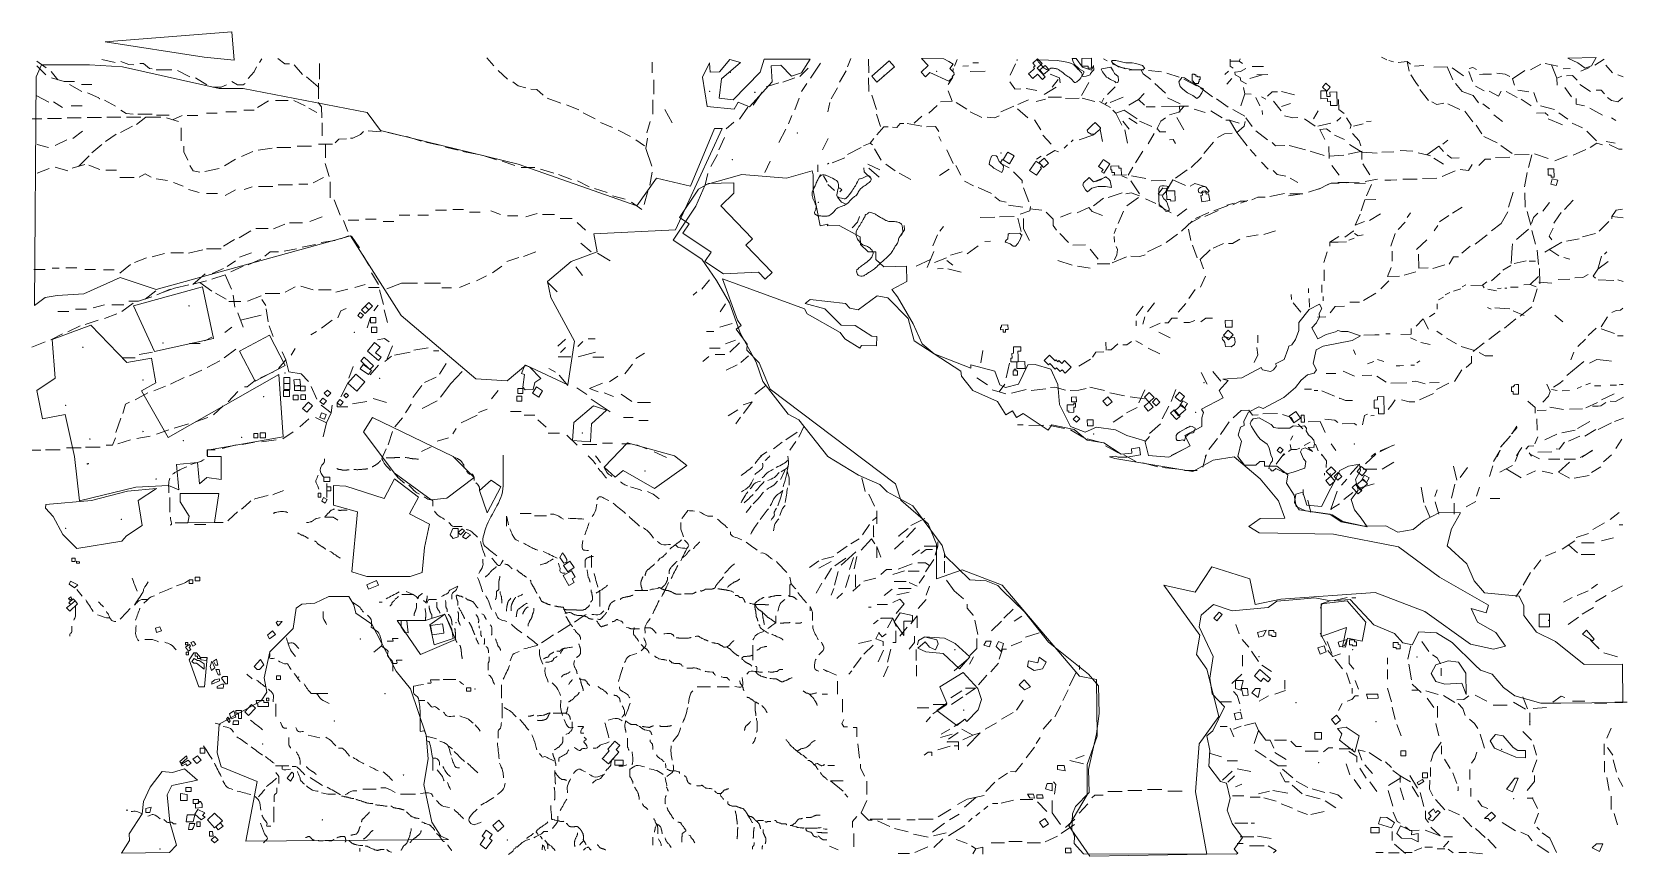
# Model space of a CAD drawing. Header units: metres. Extents: x 645999 to 650010, y 500996 to 503068.
import ezdxf

# ---------------------------------------------------------------- set-up
doc = ezdxf.new("R2010")
doc.units = ezdxf.units.M
doc.header["$MEASUREMENT"] = 0
for name, color, linetype, lineweight in [('bois', 7, 'Continuous', 0), ('faubourg', 7, 'Continuous', 0), ('mosquée', 7, 'Continuous', 0), ('olivier', 7, 'Continuous', 0), ('petite cuvette', 7, 'Continuous', 0), ('puits', 7, 'Continuous', 0), ('ruisseau temporaire', 7, 'Continuous', 0), ('santier-layon', 7, 'Continuous', 0)]:
    doc.layers.add(name, color=color, linetype=linetype, lineweight=lineweight)

# ---------------------------------------------------------------- blocks, each defined once
blk = doc.blocks.new('SC8430')
at = {"color": 0, "linetype": 'ByBlock', "lineweight": -2}
blk.add_circle((0, 0), 0.5, dxfattribs=at)
blk = doc.blocks.new('OLIVIE')
at = {"layer": 'olivier', "color": 7, "linetype": 'Continuous', "lineweight": 0}
blk.add_blockref('SC8430', (0, -19.44), dxfattribs=at)
blk = doc.blocks.new('SC7185')
at = {"layer": 'santier-layon', "color": 7, "linetype": 'Continuous', "lineweight": 0}
for p, q in [((-606.263496, 496.062267), (-572.269788, 488.443528)), ((-204.173744, 497.839973), (-209.501116, 488.18957)), ((-122.741057, 482.348537), (-101.685252, 458.222529)), ((-58.947361, 485.653958), (-58.947361, 446.425448)), ((379.502498, 479.966689), (362.188539, 500.410305)), ((778.056523, 489.160761), (778.056523, 462.370564)), ((-769.362171, 479.876981), (-746.720839, 457.211232)), ((-732.514514, 449.655982), (-700.994229, 440.767453)), ((-469.273928, 470.158554), (-429.699163, 470.158554)), ((-416.253891, 468.12689), (-384.543343, 452.635454)), ((-370.590702, 449.587958), (-342.431735, 432.572774)), ((-91.791561, 452.889412), (-62.110488, 427.239656)), ((414.130417, 446.634705), (390.60119, 468.411601)), ((781.941066, 444.829222), (781.941066, 409.052893)), ((-687.675799, 433.212204), (-656.599461, 415.879572)), ((-641.949188, 411.879734), (-613.536537, 399.88022)), ((-61.611047, 436.322622), (-61.611047, 397.094111)), ((-599.774159, 394.102676), (-571.805455, 378.992176)), ((548.202615, 386.192707), (514.018644, 399.081074)), ((593.04133, 369.304502), (561.964992, 381.748442)), ((634.328464, 347.083179), (604.140022, 361.749252)), ((779.61034, 394.275713), (779.61034, 358.499384)), ((-780.941051, 347.14766), (-756.841034, 347.14766)), ((-743.142077, 347.655576), (-707.372579, 347.655576)), ((-693.673622, 349.179324), (-657.904124, 349.179324)), ((-642.936745, 349.941198), (-607.167247, 349.941198)), ((-593.721974, 351.464946), (-557.952476, 351.464946)), ((-543.999835, 350.703072), (-508.230336, 350.703072)), ((-515.333499, 358.575769), (-479.564001, 358.575769)), ((-495.292432, 350.95703), (-458.000828, 350.95703)), ((-468.401888, 356.544106), (-436.437655, 356.544106)), ((-443.540818, 349.433282), (-413.60606, 340.290795)), ((-406.641631, 324.660476), (-406.641631, 291.328492)), ((-52.288146, 337.215523), (-52.288146, 303.883539)), ((677.835336, 325.306283), (647.646894, 337.305797)), ((772.618164, 340.611219), (764.072172, 311.834606)), ((-61.25034, 283.328815), (-25.839393, 283.328815)), ((-43.544867, 283.328815), (-43.544867, 249.137722)), ((63.950832, 317.036776), (96.676118, 314.497197)), ((113.672972, 312.719491), (144.876152, 305.100751)), ((161.111952, 302.81513), (196.627766, 290.625147)), ((208.297248, 288.339525), (242.037271, 280.466828)), ((723.117999, 302.640534), (692.485609, 318.639886)), ((758.189865, 279.085932), (736.880377, 294.196431)), ((766.402897, 298.612919), (761.741446, 271.975108)), ((-297.874451, 228.664362), (-269.905747, 245.552567)), ((-255.255474, 252.218964), (-226.398875, 264.662904)), ((-213.080445, 268.218316), (-178.008578, 273.107007)), ((-166.465939, 274.884713), (-131.054993, 274.884713)), ((-114.524061, 277.995698), (-79.113115, 277.995698)), ((257.860835, 275.974946), (290.269015, 267.97527)), ((301.367707, 264.419859), (341.322998, 256.864609)), ((352.865637, 254.642477), (386.161713, 243.531815)), ((400.368039, 240.865257), (432.332271, 229.310169)), ((776.835667, 227.976889), (761.741446, 271.975108)), ((-347.152643, 214.887142), (-311.192881, 221.997965)), ((-44.939226, 234.809946), (-34.839417, 202.144602)), ((448.314388, 224.421478), (482.303095, 224.421478)), ((497.148632, 219.977213), (530.888655, 210.644258)), ((541.987347, 206.64442), (575.283423, 194.644905)), ((778.16751, 212.86639), (771.508295, 179.978832)), ((-31.731783, 188.922915), (-31.731783, 148.054418)), ((589.933696, 191.089494), (619.67819, 175.978994)), ((632.552673, 171.53473), (664.516905, 161.757348)), ((767.068818, 164.868333), (757.942078, 131.3415)), ((-21.631973, 143.035884), (-6.870713, 104.926315)), ((678.279283, 153.313245), (709.799568, 144.869143)), ((725.781685, 137.758319), (751.948784, 118.897559)), ((1.67528, 90.926882), (12.551998, 63.705762)), ((-54.310684, 35.818002), (-19.238818, 41.151119)), ((-5.920388, 45.150957), (14.945153, 53.150633)), ((21.835915, 52.111534), (41.864137, 22.565034)), ((-147.983644, 14.485532), (-116.907307, 19.818649)), ((-102.257033, 24.262914), (-68.51701, 31.373737)), ((51.397419, 3.041551), (65.27281, -20.769819)), ((-282.055842, -37.512363), (-250.979505, -23.735143)), ((-238.54897, -19.735305), (-206.140789, -5.513659)), ((-423.67515, -78.844023), (-387.715389, -70.399921)), ((-377.060644, -69.066641), (-342.876673, -60.178112)), ((-329.558243, -56.178274), (-295.81822, -45.067613)), ((-295.81822, -45.067613), (-280.231494, -80.871719)), ((72.373947, -40.512242), (89.465932, -69.288855)), ((-555.971557, -137.063889), (-527.558906, -116.620272)), ((-513.796528, -111.731581), (-480.056505, -100.62092)), ((-468.069918, -95.732229), (-434.329894, -81.066156)), ((-275.792018, -96.426645), (-271.682386, -126.540053)), ((-203.872494, -107.09288), (-193.661698, -122.203379)), ((91.796658, -83.288288), (101.896467, -119.842364)), ((-648.312674, -169.951446), (-615.460546, -159.285211)), ((-599.47843, -154.840947), (-568.402092, -143.285859)), ((-264.249378, -140.86929), (-250.930948, -176.867833)), ((-193.21775, -130.647482), (-187.890378, -163.535039)), ((-53.485219, -178.951082), (-27.070332, -159.507425)), ((69.284902, -152.199391), (61.497229, -178.173336)), ((88.689024, -121.397856), (77.812306, -135.39729)), ((104.227192, -133.064051), (111.996277, -164.951649)), ((-734.602676, -208.477999), (-705.137976, -193.506048)), ((-691.375598, -188.172931), (-660.743209, -173.506858)), ((-185.226692, -173.756848), (-175.015895, -199.978009)), ((-80.677014, -196.061501), (-66.692662, -187.506291)), ((-781.940924, -227.282459), (-748.644849, -213.949665)), ((-269.57675, -232.42114), (-298.877297, -254.198036)), ((-152.818512, -239.087537), (-143.051663, -258.6423)), ((-129.622245, -247.392756), (-120.299344, -230.282337)), ((124.759772, -223.643717), (110.997395, -256.086848)), ((129.643197, -247.198319), (169.15454, -239.64307)), ((178.477441, -234.754379), (214.881151, -228.532408)), ((228.199581, -236.532084), (241.518011, -236.532084)), ((-309.532041, -261.753286), (-341.052326, -278.197064)), ((-162.141413, -280.863623), (-143.051663, -258.6423)), ((25.759441, -276.086039), (14.660749, -305.418185)), ((68.378418, -296.529656), (89.687906, -272.530627)), ((105.226075, -262.753245), (122.540034, -249.420452)), ((-399.209471, -303.084946), (-433.83739, -319.973151)), ((-354.814704, -285.307888), (-385.891041, -299.085108)), ((-207.424076, -304.418225), (-174.128, -289.307726)), ((-105.205123, -294.307523), (-86.115373, -313.417861)), ((12.546018, -317.616657), (-4.872949, -352.082962)), ((-490.780749, -341.531912), (-522.626925, -359.082679)), ((-446.267925, -324.861842), (-475.157424, -336.794226)), ((-288.6665, -364.860223), (-264.249378, -338.639062)), ((-79.456158, -326.306228), (-65.249833, -357.41608)), ((76.369476, -356.527227), (109.665552, -366.304609)), ((-325.07021, -396.858928), (-300.653087, -374.193178)), ((-54.595088, -372.971006), (-29.734019, -392.52577)), ((23.98365, -369.86002), (60.38736, -364.082477)), ((-558.142739, -405.30303), (-570.573274, -441.745999)), ((-570.573274, -441.745999), (-558.142739, -405.30303)), ((-468.909256, -445.745837), (-437.388971, -435.079603)), ((-424.514489, -431.079764), (-388.110779, -419.969103)), ((-370.352872, -414.635986), (-339.276535, -403.969751)), ((-150.598773, -457.300925), (-124.849808, -439.968294)), ((-108.423744, -427.524353), (-85.782413, -407.525162)), ((-69.245362, -404.080857), (-40.83271, -417.413651)), ((-694.878623, -479.966674), (-658.030966, -479.966674)), ((-646.932274, -478.188969), (-610.084617, -478.188969)), ((-565.68985, -470.189292), (-534.169565, -460.41191)), ((-517.743501, -456.412072), (-484.447425, -450.634528)), ((-303.760721, -481.74438), (-268.244907, -472.411425)), ((-253.594634, -471.522572), (-222.518297, -466.189454)), ((-204.316442, -464.856175), (-167.912732, -459.967484)), ((-781.44842, -486.188645), (-759.251036, -486.188645)), ((-747.708396, -485.299792), (-710.860739, -485.299792))]:
    blk.add_line(p, q, dxfattribs=at)
at = {"layer": 'santier-layon', "color": 7, "linetype": 'Continuous', "lineweight": 0, "flags": 128}
for points in [[(-558.317147, 490.983108), (-538.529765, 483.110411), (-525.845546, 482.602495)], [(-510.878167, 485.903948), (-501.745529, 485.903948), (-486.017097, 473.20605), (-479.167619, 472.698134)], [(-163.584243, 498.855805), (-146.333704, 485.396032), (-133.903169, 484.888116)], [(-238.167452, 448.06421), (-223.200073, 464.825436), (-216.857964, 477.777293)], [(-326.956987, 426.477782), (-305.901183, 426.477782), (-292.963279, 432.572774)], [(-279.518007, 440.445471), (-264.804313, 432.318816), (-250.597987, 432.064858), (-246.031668, 436.128185)], [(459.857027, 424.857808), (441.211225, 429.746499), (427.448847, 439.968308)], [(503.363899, 406.636324), (487.381783, 420.413544), (472.287562, 421.746823)], [(-558.043077, 368.325941), (-545.295437, 360.462314), (-527.610011, 358.43065)], [(-62.054995, 387.880139), (-54.063937, 377.213904), (-53.307146, 349.218478)], [(-19.511331, 286.815777), (-10.125008, 295.958264), (9.408689, 296.720138)], [(19.556065, 298.497844), (25.390806, 298.497844), (44.670819, 307.132415), (52.027666, 315.25907)], [(-399.538468, 278.440124), (-399.538468, 264.218478), (-389.771619, 242.886008)], [(-384.444247, 229.997641), (-376.453189, 216.220421), (-360.027125, 212.665009)], [(-195.929993, 2.041591), (-182.611563, 12.707826), (-162.189969, 12.2634)], [(-13.085981, -153.285454), (-5.316896, -135.39729), (8.667455, -129.953066)], [(116.657727, -213.949665), (105.004101, -205.394456), (87.135207, -208.505441)], [(-143.051663, -258.6423), (-135.837513, -288.974406), (-105.205123, -294.307523)], [(-247.379366, -327.083974), (-240.276204, -327.083974), (-219.85461, -310.195769)], [(-536.833251, -365.749076), (-546.600099, -370.19334), (-553.703262, -393.747942)], [(-26.626385, -372.971006), (-29.734019, -392.52577), (-40.83271, -417.413651), (-49.711664, -452.523341)], [(-14.19585, -366.304609), (-14.19585, -376.970844), (12.441011, -376.970844)], [(-595.05569, -473.097267), (-579.00828, -473.097267), (-571.905117, -454.634366)], [(-341.052326, -500.410291), (-341.052326, -485.299792), (-321.07468, -485.299792)]]:
    blk.add_lwpolyline(points, dxfattribs=at)
blk = doc.blocks.new('SC7188')
at = {"layer": 'ruisseau temporaire', "color": 4, "linetype": 'Continuous', "lineweight": 0}
for p, q in [((-991.334397, 499.313072), (-967.250255, 482.202654)), ((948.755599, 481.939104), (927.822116, 460.231321)), ((954.236981, 456.342589), (979.874939, 494.452158)), ((843.168935, 434.350787), (874.992385, 444.676395)), ((885.092186, 446.231888), (915.391591, 457.120336)), ((931.706655, 422.899499), (944.914087, 443.120902)), ((-991.334397, 412.205487), (-961.034993, 395.872815)), ((-878.682765, 440.204354), (-852.34222, 440.204354)), ((810.509037, 388.678662), (832.564074, 420.848313)), ((915.391591, 377.012468), (926.2683, 405.78908)), ((-949.381375, 396.650561), (-926.066187, 382.400772)), ((-904.320723, 387.317606), (-876.995743, 387.317606)), ((-650.016239, 352.086839), (-625.799273, 363.013034)), ((-612.591841, 362.235288), (-586.024131, 362.235288)), ((-564.035103, 368.651695), (-537.467393, 368.651695)), ((-515.866819, 371.76268), (-489.299109, 371.76268)), ((-470.806166, 375.651412), (-444.238457, 375.651412)), ((-435.845314, 382.651128), (-408.653541, 399.761547)), ((-390.784661, 400.539293), (-358.657431, 400.539293)), ((-344.947101, 400.539293), (-316.201512, 387.317606)), ((-306.878618, 381.095636), (-286.679015, 370.207187)), ((587.997208, 377.889945), (606.959191, 344.347123)), ((775.548185, 353.680079), (796.736579, 383.300319)), ((899.076527, 341.236138), (907.622513, 363.013034)), ((-900.824637, 304.682062), (-875.963588, 323.347973)), ((-780.403927, 319.459242), (-750.104523, 335.791914)), ((-740.004721, 339.680645), (-716.735232, 358.18183)), ((742.719768, 328.682187), (761.563845, 345.902616)), ((874.992385, 294.57136), (892.861264, 328.014451)), ((-990.169035, 289.904883), (-961.423446, 282.12742)), ((-945.108382, 286.793897), (-915.585886, 301.571077)), ((-852.656353, 268.905733), (-827.795303, 289.904883)), ((-818.47241, 296.904599), (-791.280636, 315.57051)), ((724.27227, 275.905449), (738.25661, 307.015301)), ((984.536386, 275.905449), (998.520726, 304.682062)), ((-886.451843, 234.684896), (-859.648524, 261.12827)), ((704.072667, 234.684896), (720.387731, 264.239255)), ((839.254626, 219.12997), (852.855032, 247.977971)), ((-990.169035, 217.574477), (-959.869631, 229.240672)), ((-945.108382, 232.351657), (-913.255162, 223.796448)), ((-902.378453, 230.018418), (-870.525233, 239.351374)), ((-860.425431, 237.795881), (-832.45675, 226.907433)), ((-817.307048, 224.768631), (-790.739339, 224.768631)), ((-690.671075, 203.769481), (-662.119759, 199.230923)), ((-296.001909, 193.658779), (-270.363951, 206.880466)), ((689.311419, 188.020118), (696.714861, 217.074632)), ((972.882769, 220.685463), (972.882769, 238.946783)), ((996.190003, 195.019835), (987.072208, 210.842023)), ((-647.164238, 194.436525), (-623.080096, 185.10357)), ((-609.872663, 176.54836), (-582.68089, 168.770897)), ((-564.728738, 166.787792), (-536.446562, 166.787792)), ((-517.226336, 161.899101), (-491.005769, 175.770614)), ((-469.723935, 176.565174), (-449.302342, 183.675997)), ((-433.514591, 184.325823), (-397.776832, 184.325823)), ((-383.792491, 188.214555), (-348.054732, 188.214555)), ((-332.516576, 189.770047), (-309.569196, 189.770047)), ((11.84781, 125.022668), (38.764078, 125.022668)), ((55.354647, 126.578161), (82.270915, 126.578161)), ((150.914308, 122.68943), (174.99845, 113.356474)), ((-367.671654, 89.246339), (-395.640335, 77.580144)), ((-322.611001, 93.13507), (-355.804936, 93.13507)), ((-273.665809, 107.91225), (-304.742122, 96.246056)), ((-208.130048, 99.884219), (-181.21378, 99.884219)), ((-164.898716, 101.69028), (-137.982449, 101.69028)), ((-120.03229, 96.246056), (-93.116023, 96.246056)), ((-79.827311, 111.800981), (-52.911044, 111.800981)), ((-33.212843, 111.800981), (-6.296575, 111.800981)), ((97.307669, 119.578444), (124.223937, 119.578444)), ((192.867329, 110.245489), (218.696575, 110.245489)), ((238.70489, 107.91225), (267.450479, 116.467459)), ((280.657912, 113.356474), (310.649585, 113.356474)), ((367.671586, 93.912817), (388.648097, 74.469159)), ((-494.307627, 51.136771), (-521.4994, 34.026352)), ((-453.131513, 72.913667), (-481.877102, 55.025502)), ((-409.624676, 78.357891), (-439.92892, 78.357891)), ((376.821175, 42.076358), (402.632437, 20.026919)), ((-745.248849, -7.194202), (-714.949444, 4.471993)), ((-700.965104, 7.582978), (-669.888791, 15.360441)), ((-654.350635, 17.69368), (-622.315871, 17.69368)), ((-609.289982, 16.138187), (-573.552223, 24.693397)), ((-564.22933, 27.026635), (-527.481826, 27.026635)), ((-481.100194, 6.805232), (-450.80079, 17.69368)), ((191.313514, -4.083216), (220.83601, 5.249739)), ((232.489627, 8.360724), (263.56594, 20.026919)), ((418.947501, 16.915934), (450.800722, -2.527724)), ((-998.520794, -24.30462), (-969.674341, -24.30462)), ((-952.683234, -21.193635), (-934.814354, -21.193635)), ((-917.722382, -20.415889), (-890.530609, -20.415889)), ((-870.331006, -24.30462), (-843.139233, -24.30462)), ((-823.716537, -25.082366), (-796.524764, -25.082366)), ((-782.540424, -33.637576), (-755.34865, -11.860679)), ((-598.503444, -61.841841), (-567.336961, -35.193068)), ((-550.244989, -34.415322), (-521.4994, -21.971381)), ((-512.176506, -17.304903), (-491.199996, -2.527724)), ((154.798847, -32.859829), (178.106081, -16.527157)), ((364.563955, -18.08265), (380.879019, -39.859546)), ((-718.369317, -98.95145), (-691.64221, -77.969114)), ((-672.642706, -81.174392), (-645.11795, -71.619223)), ((-581.411459, -57.397577), (-551.021897, -78.746861)), ((-366.894746, -81.857846), (-341.256789, -67.858412)), ((-327.272448, -66.30292), (-296.196136, -75.635875)), ((-282.988703, -75.635875), (-250.541188, -75.635875)), ((-239.481866, -81.857846), (-209.182461, -74.080383)), ((-191.313582, -70.191651), (-165.675624, -62.414188)), ((-157.129638, -70.191651), (-130.337964, -70.191651)), ((-110.903624, -73.302636), (-73.612049, -58.525457)), ((-73.612049, -58.525457), (-33.499375, -58.525457)), ((-16.120871, -58.525457), (23.991803, -58.525457)), ((27.385966, -70.969398), (51.470108, -70.969398)), ((71.669711, -69.413905), (98.084577, -59.303203)), ((114.399641, -53.081233), (140.037598, -40.637292)), ((293.088437, -56.192218), (317.172579, -81.080099)), ((700.382355, -50.553557), (680.95966, -73.885946)), ((-849.354495, -120.74516), (-820.608906, -112.967697)), ((-801.963119, -112.967697), (-772.183968, -112.967697)), ((-760.010097, -104.412488), (-735.239328, -104.506781)), ((-541.699003, -84.191085), (-515.284138, -98.968264)), ((-508.291967, -105.190235), (-478.024656, -105.190235)), ((-460.922035, -104.539558), (-426.716648, -90.413055)), ((-416.616846, -84.968831), (-379.60919, -84.968831)), ((668.529135, -80.885663), (659.206241, -89.440872)), ((740.781561, -111.217768), (727.574128, -130.661426)), ((-937.921985, -130.078116), (-910.730212, -130.078116)), ((-893.63824, -123.856146), (-866.446467, -123.856146)), ((-479.032963, -151.643762), (-426.716648, -139.411071)), ((726.79722, -169.54874), (757.873533, -160.215785)), ((-568.890776, -203.964014), (-550.822497, -194.536974)), ((-518.391769, -182.964864), (-500.522889, -169.743177)), ((318.920621, -216.991264), (338.343316, -199.880846)), ((395.057586, -199.103099), (413.084702, -199.103099)), ((692.613277, -180.437188), (711.259064, -180.437188)), ((-733.595232, -238.184851), (-699.762069, -232.147834)), ((-606.959259, -210.96373), (-580.544394, -210.96373)), ((325.912791, -233.323936), (338.343316, -220.879996)), ((369.332168, -218.29723), (381.850154, -205.32507)), ((370.346905, -243.946985), (413.703374, -232.54619)), ((515.478297, -248.101116), (537.231715, -234.879429)), ((700.382355, -222.435488), (727.574128, -222.435488)), ((739.227745, -237.990414), (714.366695, -237.990414)), ((740.781561, -211.54704), (765.642611, -202.214085)), ((775.742412, -209.213801), (751.65827, -232.54619)), ((-775.548253, -246.74006), (-743.351791, -246.74006)), ((21.364931, -287.766177), (38.456902, -260.545057)), ((78.588802, -280.677756), (50.11052, -311.098566)), ((296.390295, -273.766744), (313.482266, -282.321953)), ((319.697529, -244.212385), (352.245631, -244.212385)), ((407.488111, -244.990131), (434.679885, -244.990131)), ((487.509615, -286.988431), (506.932311, -262.878296)), ((698.828539, -243.434638), (684.067291, -255.878579)), ((770.304058, -264.433788), (742.335376, -277.655475)), ((798.272739, -241.879146), (779.626951, -258.211818)), ((-45.449141, -346.097149), (-22.918814, -315.765044)), ((-15.926644, -308.765327), (13.595853, -295.54364)), ((50.11052, -311.098566), (24.472562, -345.319403)), ((322.80516, -290.099416), (344.558579, -315.765044)), ((398.942125, -323.542506), (431.572253, -310.320819)), ((448.664225, -307.209834), (470.417644, -292.432655)), ((841.779576, -315.765044), (814.587803, -338.319686)), ((15.926576, -354.652358), (-22.141907, -374.096016)), ((168.977414, -328.986731), (152.640167, -349.762726)), ((367.088905, -321.987014), (391.949955, -339.097432)), ((398.942125, -323.542506), (420.695544, -332.097716)), ((402.826664, -350.763627), (450.994948, -382.651225)), ((435.456792, -334.430955), (458.764027, -343.76391)), ((478.186722, -338.319686), (505.378495, -356.207851)), ((519.362836, -358.54109), (551.910938, -358.54109)), ((807.595632, -356.985597), (785.065306, -364.76306)), ((807.595632, -356.985597), (785.842214, -386.539956)), ((-90.509794, -419.983047), (-71.087098, -397.428404)), ((-64.094928, -384.984464), (-49.33368, -363.207567)), ((116.680405, -391.094386), (75.837219, -409.760297)), ((141.097527, -375.53946), (119.788039, -384.427989)), ((199.812848, -381.68784), (227.099189, -381.68784)), ((234.23767, -390.428688), (261.524011, -390.428688)), ((484.401984, -396.650658), (508.486126, -396.650658)), ((771.857873, -377.207001), (747.773731, -391.98418)), ((778.850043, -395.872912), (766.419519, -412.205584)), ((-107.601765, -465.092332), (-96.725056, -431.649241)), ((63.406684, -423.981943), (54.771966, -437.871212)), ((269.198521, -402.094882), (290.175032, -420.760793)), ((294.836479, -436.315719), (322.915479, -436.315719)), ((341.450948, -440.982197), (367.865813, -465.870078)), ((522.470467, -404.428121), (546.554609, -404.428121)), ((921.024172, -433.204734), (892.278583, -452.648391)), ((938.116144, -419.205301), (924.908711, -446.426421)), ((-123.139922, -499.313169), (-112.263212, -475.203034)), ((0.810062, -470.202295), (-23.695722, -482.20275)), ((43.872987, -447.980972), (15.904283, -455.980648)), ((381.194618, -464.74174), (417.487204, -464.74174)), ((431.572253, -461.2036), (456.433303, -461.2036)), ((479.740537, -462.759093), (503.824679, -462.759093)), ((517.032112, -465.092332), (542.67007, -475.203034)), ((882.95569, -458.870362), (861.202271, -475.203034)), ((917.916541, -456.537123), (902.378385, -479.091765)), ((561.315857, -482.980497), (592.39217, -496.97993)), ((844.887207, -482.980497), (828.572143, -493.868945))]:
    blk.add_line(p, q, dxfattribs=at)
at = {"layer": 'ruisseau temporaire', "color": 4, "linetype": 'Continuous', "lineweight": 0, "flags": 128}
for points in [[(-954.81973, 472.869698), (-938.197171, 452.436518), (-938.197171, 452.436518)], [(-922.437029, 447.992253), (-896.096484, 447.992253), (-896.096484, 447.992253)], [(-782.346197, 206.880466), (-769.915672, 206.880466), (-746.608438, 206.880466)], [(-733.401005, 207.658212), (-718.639756, 216.213421), (-703.1016, 207.658212)], [(324.941657, 104.023518), (354.93333, 104.023518), (354.93333, 104.023518)]]:
    blk.add_lwpolyline(points, dxfattribs=at)
blk = doc.blocks.new('SC7191')
at = {"layer": 'santier-layon', "color": 7, "linetype": 'Continuous', "lineweight": 0}
for p, q in [((-12.469476, 63.128203), (-7.182484, 73.058968)), ((9.83843, 51.251805), (-12.469476, 63.128203)), ((42.540154, 19.884324), (20.822731, 40.973001)), ((59.717536, -34.42023), (45.557978, 1.549621)), ((-63.114031, -73.058968), (-25.849775, -72.26148)), ((-14.576774, -71.494533), (22.687481, -70.697045)), ((37.270792, -65.12801), (61.501955, -56.461186)), ((61.501955, -56.461186), (63.114022, -45.912808))]:
    blk.add_line(p, q, dxfattribs=at)
blk = doc.blocks.new('SC7194')
at = {"layer": 'santier-layon', "color": 7, "linetype": 'Continuous', "lineweight": 0}
for p, q in [((4.01391, 5.831292), (8.881898, 11.455257)), ((23.862575, 10.724469), (60.868192, 23.607383)), ((76.739749, 37.220819), (82.909908, 6.534061)), ((-82.909991, -37.220829), (-71.064456, -29.908006)), ((-58.27073, -28.094677), (-36.748149, -15.543115)), ((-36.748149, -15.543115), (-27.752628, -18.767613)), ((-13.761637, -10.057091), (-5.275934, -1.727234))]:
    blk.add_line(p, q, dxfattribs=at)
blk = doc.blocks.new('SC7197')
at = {"layer": 'santier-layon', "color": 7, "linetype": 'Continuous', "lineweight": 0}
for p, q in [((-17.004101, 233.992343), (2.218168, 219.083495)), ((11.74548, 209.411852), (39.11787, 185.214934)), ((44.323476, 173.310478), (76.00822, 157.917346)), ((38.979814, 122.815332), (27.345019, 114.418082)), ((72.272131, 137.458706), (49.313732, 130.659049)), ((84.844172, 151.132953), (72.272131, 137.458706)), ((10.158007, 83.297171), (-4.522836, 57.749681)), ((27.345019, 114.418082), (17.264117, 94.751667)), ((-18.043368, 39.32389), (-36.587482, 10.276711)), ((-109.678623, -25.183614), (-139.977187, -37.101593)), ((-59.590358, -20.185404), (-94.755219, -20.937963)), ((-70.824001, -22.791436), (-57.841512, -28.296232)), ((-43.311201, -0.643907), (-55.212206, -21.137814)), ((-47.968757, -35.707508), (-26.802458, -67.847552)), ((-46.775269, -22.797185), (-10.665703, -29.384123)), ((2.847258, -35.140413), (39.544284, -34.355064)), ((89.127328, -47.283858), (57.047873, -32.725264)), ((-28.956241, -77.618982), (-57.926073, -97.952483)), ((139.977185, -50.269753), (112.46284, -42.003928)), ((-67.086597, -111.553721), (-79.812396, -142.579158)), ((-84.807866, -154.514178), (-90.037648, -167.768448)), ((-89.874593, -175.38752), (-89.569727, -189.632987)), ((-85.141658, -200.256691), (-81.818265, -208.333823)), ((-83.374106, -221.509466), (-89.408029, -233.992404)), ((-81.818265, -208.333823), (-83.374106, -221.509466))]:
    blk.add_line(p, q, dxfattribs=at)
blk = doc.blocks.new('SC7200')
at = {"layer": 'santier-layon', "color": 7, "linetype": 'Continuous', "lineweight": 0}
for p, q in [((-315.702796, 116.859715), (-325.457695, 122.519412)), ((-270.903276, 96.790709), (-303.21142, 109.767327)), ((-224.127641, 94.294276), (-260.267221, 93.520856)), ((-179.765371, 89.148569), (-212.428388, 93.170068)), ((-134.65597, 76.381539), (-165.99078, 86.439393)), ((-90.970881, 54.057166), (-122.961197, 70.709715)), ((-50.717904, 26.863728), (-81.653914, 49.332201)), ((-11.753862, 0.812105), (-40.845411, 21.217276)), ((265.671664, 19.510413), (266.205458, -5.432196)), ((30.295013, -22.169534), (-0.07225, -5.246225)), ((48.890176, -47.708942), (32.80363, -25.974065)), ((266.205458, -5.432196), (280.091774, -15.59961)), ((285.941345, -25.939018), (297.588829, -44.204034)), ((86.836629, -81.855498), (57.861773, -59.016496)), ((297.588829, -44.204034), (295.381911, -53.026127)), ((301.053452, -65.671603), (317.340843, -83.647226)), ((107.322122, -96.266602), (98.74462, -88.039066)), ((131.165247, -95.756338), (107.322122, -96.266602)), ((182.701066, -106.368889), (141.958921, -95.375145)), ((229.81208, -120.530695), (194.474804, -109.721678)), ((279.007536, -119.928463), (242.156728, -122.519482)), ((325.457741, -110.222888), (290.215739, -117.886218)), ((317.340843, -83.647226), (321.822368, -96.768764))]:
    blk.add_line(p, q, dxfattribs=at)
blk = doc.blocks.new('SC7203')
at = {"layer": 'santier-layon', "color": 7, "linetype": 'Continuous', "lineweight": 0}
for p, q in [((427.425622, 121.830911), (390.966971, 121.050664)), ((475.518179, 128.839903), (439.059529, 128.059656)), ((523.515557, 118.827519), (488.816535, 130.044465)), ((571.470893, 125.676335), (540.495414, 113.185319)), ((618.129984, 141.394311), (586.412213, 126.784634)), ((645.626476, 156.965037), (629.044977, 146.621994)), ((660.417823, 152.813187), (645.626476, 156.965037)), ((701.078564, 142.118097), (677.201735, 153.698071)), ((709.213718, 142.292197), (701.078564, 142.118097)), ((289.862692, 87.608154), (256.633169, 73.097548)), ((322.918318, 88.775556), (302.652607, 91.101745)), ((332.257387, 103.234868), (322.918318, 88.775556)), ((365.047346, 116.816103), (348.849157, 100.830054)), ((379.283867, 117.120777), (365.047346, 116.816103)), ((-47.821771, 44.042812), (-78.843636, 33.719291)), ((-1.694097, 56.989522), (-21.900771, 56.557081)), ((48.353505, 58.520568), (16.189038, 57.83222)), ((94.579574, 66.869562), (63.00991, 60.674157)), ((128.173159, 64.36862), (113.018154, 64.044289)), ((143.328164, 64.692951), (128.173159, 64.36862)), ((194.274572, 67.163196), (158.023269, 66.387385)), ((243.853093, 69.144185), (207.601789, 68.368375)), ((-280.749726, 0.419443), (-316.754383, -13.230589)), ((-250.588767, 11.184522), (-269.308019, 2.504235)), ((-234.123452, 11.536895), (-250.588767, 11.184522)), ((-206.306445, 21.331847), (-221.323697, 14.570714)), ((-188.395984, 21.715147), (-206.306445, 21.331847)), ((-139.883542, 30.573054), (-176.475356, 22.890224)), ((-93.470522, 30.186388), (-126.157552, 29.486856)), ((-371.332159, -39.237639), (-398.824462, -64.205054)), ((-329.993702, -17.19378), (-363.672628, -32.173986)), ((-408.311124, -71.767792), (-437.26971, -92.626747)), ((-448.622861, -98.849482), (-484.099399, -115.708088)), ((-673.127017, -149.652289), (-709.213606, -138.005056)), ((-627.944133, -156.965014), (-659.749945, -152.125901)), ((-578.562403, -145.788593), (-610.250141, -146.466739)), ((-537.115711, -128.802221), (-572.631608, -143.82174)), ((-503.13176, -128.074934), (-526.133247, -126.727257)), ((-489.452878, -123.182372), (-503.13176, -128.074934))]:
    blk.add_line(p, q, dxfattribs=at)
blk = doc.blocks.new('SC7206')
at = {"layer": 'santier-layon', "color": 7, "linetype": 'Continuous', "lineweight": 0}
for p, q in [((-136.603615, 8.302589), (-128.538058, 44.698794)), ((-210.576109, 8.329449), (-183.658809, -9.608779)), ((-172.131859, -22.241592), (-137.350005, -31.961824)), ((-140.277604, -7.875413), (-154.740932, -27.101708)), ((-123.721977, -30.060234), (-86.92514, -21.223061)), ((-74.014691, -23.361672), (-36.726174, -19.09737)), ((-25.509399, -15.703157), (-14.225152, -15.461664)), ((-14.225152, -15.461664), (11.923534, -22.787468)), ((24.274346, -23.31169), (45.793141, -22.851168)), ((45.793141, -22.851168), (64.078506, -18.517141)), ((73.610677, -15.271629), (110.696028, -23.640063)), ((123.720826, -29.369251), (160.496624, -37.293715)), ((174.63707, -39.948125), (210.576065, -44.698784))]:
    blk.add_line(p, q, dxfattribs=at)
blk = doc.blocks.new('SC7209')
at = {"layer": 'santier-layon', "color": 7, "linetype": 'Continuous', "lineweight": 0}
for p, q in [((628.169114, 347.443179), (637.198481, 379.440896)), ((618.193093, 298.340151), (624.765057, 334.753675)), ((619.8031, 247.645145), (619.042036, 283.207433)), ((634.170694, 201.954408), (625.555783, 236.465839)), ((645.942157, 154.893877), (637.070444, 189.136965)), ((653.762549, 103.726293), (650.142273, 139.696397)), ((656.655762, 54.410533), (655.830045, 92.993814)), ((639.911884, 9.593515), (650.314697, 42.258968)), ((568.264491, -56.525054), (597.02091, -33.229704)), ((607.829599, -26.539863), (636.88272, -3.087965)), ((528.820423, -85.15587), (557.009145, -63.374652)), ((489.558441, -115.284772), (517.294079, -93.363052)), ((471.399628, -155.325726), (484.809545, -143.99917)), ((484.809545, -143.99917), (485.50502, -127.424929)), ((397.504522, -211.05362), (428.401285, -194.884431)), ((442.219813, -190.383151), (460.501503, -161.341589)), ((284.633834, -248.953492), (293.571292, -237.196957)), ((309.048705, -236.602879), (328.066954, -241.978504)), ((354.738652, -236.939308), (389.320601, -221.216947)), ((-113.934671, -282.41026), (-94.121578, -263.586955)), ((-94.121578, -263.586955), (-74.493058, -263.166887)), ((-74.493058, -263.166887), (-65.575295, -275.025929)), ((-65.575295, -275.025929), (-50.885155, -274.4487)), ((-39.651512, -271.842667), (-2.64968, -271.050795)), ((9.949958, -274.001026), (32.160874, -281.345389)), ((210.775295, -299.489375), (216.32189, -276.502989)), ((216.32189, -276.502989), (223.859102, -272.924675)), ((232.341019, -276.685859), (240.682603, -276.507341)), ((275.696376, -260.710027), (284.633834, -248.953492)), ((328.066954, -241.978504), (342.757094, -241.401275)), ((-642.419189, -299.67016), (-656.655709, -299.974834)), ((-590.485419, -300.398659), (-628.31989, -301.208351)), ((-538.044864, -308.706018), (-575.186084, -301.451186)), ((-492.556954, -330.271662), (-523.492627, -312.419431)), ((-146.134259, -323.57779), (-123.831378, -292.281683)), ((32.160874, -281.345389), (37.878415, -290.882654)), ((74.414018, -292.156598), (104.255414, -291.517966)), ((104.255414, -291.517966), (117.513718, -318.67357)), ((116.34603, -285.579844), (141.281555, -287.918743)), ((141.281555, -287.918743), (149.351354, -293.453576)), ((159.523833, -296.906345), (191.277178, -296.226795)), ((191.277178, -296.226795), (196.090777, -300.329331)), ((-445.633887, -343.756904), (-481.202196, -334.858473)), ((-403.25736, -370.218947), (-434.996707, -352.383916)), ((-175.101601, -361.991353), (-153.792663, -334.19924)), ((131.910886, -347.344334), (144.225095, -364.560121)), ((-184.61377, -379.440901), (-181.113949, -374.731312))]:
    blk.add_line(p, q, dxfattribs=at)
blk = doc.blocks.new('SC7212')
at = {"layer": 'santier-layon', "color": 7, "linetype": 'Continuous', "lineweight": 0}
for p, q in [((-29.539008, 38.466275), (-17.811955, 27.217691)), ((13.344255, -11.674004), (20.596956, -28.53813))]:
    blk.add_line(p, q, dxfattribs=at)
blk.add_blockref('SC8430', (29.539, -38.4664), dxfattribs=at)
blk = doc.blocks.new('SC7215')
at = {"layer": 'santier-layon', "color": 7, "linetype": 'Continuous', "lineweight": 0}
for p, q in [((-62.411054, 10.207895), (-48.774745, 38.558636)), ((37.70383, 12.350444), (61.331832, 3.196479)), ((61.331832, 3.196479), (62.975226, -9.187869)), ((-51.11051, -24.048925), (-62.975316, -6.363538)), ((-35.935826, -24.644138), (-51.090831, -24.968468)), ((4.575917, -28.376971), (-22.168388, -23.88952)), ((38.139984, -29.498599), (23.17193, -38.55859)), ((53.108038, -20.438608), (38.139984, -29.498599))]:
    blk.add_line(p, q, dxfattribs=at)
blk = doc.blocks.new('SC7218')
at = {"layer": 'ruisseau temporaire', "color": 4, "linetype": 'Continuous', "lineweight": 0}
for p, q in [((-537.677954, 228.984598), (-545.950945, 207.648369)), ((-492.613144, 227.189132), (-491.875179, 192.706263)), ((-241.191955, 210.227781), (-255.428475, 209.923106)), ((-216.550287, 218.114849), (-230.786808, 217.810175)), ((-548.959013, 197.924368), (-566.269263, 169.495001)), ((-492.98724, 180.262946), (-492.249275, 145.780077)), ((-281.444654, 180.387461), (-293.030739, 163.58015)), ((-199.564936, 197.319172), (-237.222828, 196.513259)), ((-16.303792, 175.613547), (-30.862775, 156.639838)), ((61.308177, 168.07487), (42.312308, 135.601013)), ((-570.546824, 154.684028), (-586.958268, 127.193861)), ((-484.245361, 136.751724), (-472.89562, 100.196046)), ((-90.836199, 125.128954), (-117.629757, 113.515976)), ((-47.809853, 126.57545), (-71.315592, 120.815468)), ((-7.229665, 131.912301), (-41.082405, 131.187822)), ((36.673915, 129.17202), (2.821175, 128.447541)), ((75.966308, 121.076116), (44.55789, 128.81505)), ((115.684181, 105.366756), (87.781026, 121.066115)), ((127.424079, 157.924544), (107.633477, 138.050333)), ((147.673785, 131.810364), (114.627024, 117.960786)), ((186.097608, 125.962927), (161.476424, 111.751542)), ((-472.659471, 89.161528), (-462.795692, 57.633853)), ((-358.54146, 84.112618), (-378.365798, 65.814767)), ((-320.516097, 110.685396), (-341.099595, 91.057063)), ((-245.758465, 101.574263), (-272.366367, 118.089882)), ((-208.295582, 80.822553), (-236.952275, 94.928703)), ((-127.23825, 108.579101), (-160.279389, 94.466796)), ((-92.22531, 79.626704), (-118.443305, 102.458993)), ((106.212578, 118.56925), (101.732604, 113.216436)), ((144.200198, 61.030197), (128.589791, 91.186366)), ((182.71289, 77.099526), (149.694353, 98.73489)), ((228.301943, 107.546887), (204.995382, 107.048105)), ((289.381207, 108.854038), (243.571759, 107.873675)), ((300.29952, 49.52001), (282.750807, 80.538234)), ((289.381207, 108.854038), (311.884094, 109.33562)), ((289.381207, 108.854038), (289.708371, 93.566633)), ((325.718752, 101.582006), (353.233097, 93.316181)), ((367.613142, 97.648771), (396.137792, 79.744942)), ((-395.414946, 65.055629), (-358.527946, 58.945312)), ((-75.312079, 74.468876), (-59.808501, 49.304512)), ((162.789183, 51.176986), (146.337114, 71.589806)), ((158.550924, 16.12764), (151.801096, 49.36475)), ((182.435435, 65.528322), (161.930764, 79.020392)), ((219.873991, 58.181286), (188.621167, 70.917641)), ((414.760059, 73.703725), (433.112446, 42.7027)), ((433.112446, 42.7027), (459.553236, 9.459868)), ((-511.291864, 5.077989), (-545.370996, -12.670675)), ((-477.475657, 1.375531), (-460.849288, -27.181814)), ((-316.156339, 32.713155), (-310.389601, 20.877032)), ((-54.535687, 36.012161), (-33.839848, 13.587386)), ((-552.551605, -20.644043), (-584.442758, -33.286079)), ((-494.551562, -36.689671), (-464.839549, -51.036083)), ((-449.392086, -36.774605), (-426.190078, -53.62596)), ((-296.140026, -0.897158), (-279.777974, -35.50564)), ((-273.709425, -39.975589), (-260.788381, -64.078122)), ((466.992937, -0.040541), (481.820681, -16.627558)), ((495.006637, -31.639774), (512.279843, -49.784394)), ((-491.702415, -47.142575), (-466.026136, -69.197917)), ((-415.558163, -59.706754), (-386.862112, -75.651991)), ((-290.50461, -49.534664), (-314.06052, -65.218193)), ((-251.728228, -79.52362), (-228.500431, -91.446042)), ((586.958323, -82.799865), (567.429066, -71.948246)), ((-217.376129, -95.451073), (-183.454082, -110.233081)), ((-140.557167, -139.542447), (-105.000562, -144.826984)), ((-117.850774, -172.58222), (-109.325365, -205.978467))]:
    blk.add_line(p, q, dxfattribs=at)
at = {"layer": 'ruisseau temporaire', "color": 4, "linetype": 'Continuous', "lineweight": 0, "flags": 128}
for points in [[(-292.227113, 147.497973), (-282.940651, 121.477728), (-312.312497, 119.92918)], [(98.896595, 129.189406), (94.124191, 119.099089), (94.124191, 119.099089)], [(200.253804, 140.75532), (186.097608, 125.962927), (200.890001, 111.80673), (186.097608, 125.962927)], [(-164.270143, 84.656053), (-175.709984, 79.417138), (-194.649517, 81.114591)], [(149.694353, 98.73489), (128.589791, 91.186366), (121.860506, 98.927762)], [(-443.487824, 57.127094), (-454.140082, 56.899126), (-471.997008, 36.737739)], [(-404.160234, 65.788437), (-413.345086, 65.591872), (-421.854225, 55.290162), (-432.446323, 56.443428)], [(-347.466766, 57.342102), (-324.504637, 57.833513), (-316.422006, 45.126988)], [(255.080047, 44.740992), (239.859435, 44.415257), (232.850857, 52.939216)], [(405.919639, 73.514532), (414.760059, 73.703725), (439.042486, 66.173703)], [(-479.148099, 27.385056), (-488.546205, 15.684374), (-483.179889, 11.374095), (-488.546205, 15.684374), (-505.869509, 9.333872)], [(279.350457, 14.770154), (273.089794, 25.150048), (263.916187, 24.428031)], [(-504.332518, -45.835788), (-504.113237, -56.082127), (-485.908537, -72.514734)], [(524.403838, -52.744805), (534.271781, -62.998216), (556.074308, -67.361435)], [(-565.591878, -96.233462), (-560.236562, -101.112945), (-565.116046, -106.468261)], [(-175.652608, -119.002918), (-162.580158, -128.71134), (-146.487934, -132.309656)], [(-103.584735, -173.656861), (-103.397784, -182.392521), (-103.033722, -199.40407), (-88.157633, -228.984549)]]:
    blk.add_lwpolyline(points, dxfattribs=at)
blk = doc.blocks.new('SC7221')
at = {"layer": 'ruisseau temporaire', "color": 4, "linetype": 'Continuous', "lineweight": 0}
for p, q in [((55.685502, 44.486736), (47.08615, 33.033139)), ((40.846165, 24.044941), (29.376499, -3.569459)), ((160.203254, 7.280039), (173.865721, 7.572428)), ((23.687527, -38.304866), (-12.937118, -55.188042)), ((32.097467, -18.000666), (15.277586, -58.609065)), ((33.486594, -45.339876), (63.802376, -34.226497)), ((115.83459, -23.453335), (143.549939, -3.540951)), ((55.530189, -60.967499), (41.064048, -61.277087)), ((79.145123, -52.642421), (64.185098, -40.608772)), ((100.742593, -69.659538), (66.798852, -61.531308))]:
    blk.add_line(p, q, dxfattribs=at)
at = {"layer": 'ruisseau temporaire', "color": 4, "linetype": 'Continuous', "lineweight": 0, "flags": 128}
for points in [[(-155.167792, 69.659563), (-159.924275, 55.758305), (-173.865609, 41.660483)], [(-42.591107, 47.689751), (-42.354958, 36.655233), (-51.244624, 22.665521)], [(73.308717, -27.583302), (102.872483, -18.900923), (102.872483, -18.900923)]]:
    blk.add_lwpolyline(points, dxfattribs=at)
blk = doc.blocks.new('SC7230')
at = {"layer": 'ruisseau temporaire', "color": 4, "linetype": 'Continuous', "lineweight": 0}
for p, q in [((137.542125, 186.564215), (107.117256, 169.81372)), ((107.832326, 157.869487), (113.503884, 129.011987)), ((117.892895, 117.146379), (129.603484, 85.198245)), ((124.904567, 5.542332), (108.834292, -16.420748)), ((150.372949, 39.206094), (138.104528, 11.344609)), ((-6.061695, -36.358947), (-23.480179, -59.730827)), ((22.693476, -27.463882), (4.346667, -50.395646)), ((101.292835, -29.00166), (82.007862, -51.033538)), ((-24.113318, -73.083859), (-23.847651, -85.497692)), ((36.195053, -78.692938), (10.723456, -90.737607)), ((33.462492, -101.290543), (61.791154, -115.403714)), ((-99.704803, -126.219587), (-99.27446, -146.328236)), ((-7.689014, -132.070063), (-24.418538, -123.228447)), ((35.542041, -155.523934), (6.763975, -141.880364)), ((-138.753672, -169.373627), (-168.250217, -186.564237))]:
    blk.add_line(p, q, dxfattribs=at)
at = {"layer": 'ruisseau temporaire', "color": 4, "linetype": 'Continuous', "lineweight": 0, "flags": 128}
for points in [[(162.245851, 105.676054), (137.489324, 81.687152), (145.348861, 57.936281)], [(-2.276304, -62.956902), (-7.393634, -81.465704), (-7.393634, -81.465704)], [(80.485756, -65.785541), (65.789993, -66.100044), (56.391887, -77.800726), (48.125521, -77.977633)], [(123.352749, -72.227864), (110.592352, -77.100769), (95.896589, -77.415272)], [(168.250287, -66.207212), (151.717554, -66.561027), (139.035873, -75.112106)], [(-105.143622, -151.175019), (-125.252272, -151.605362), (-133.810238, -164.208029)], [(-70.195203, -131.107841), (-86.882154, -145.724404), (-95.607763, -145.911139)], [(-35.870084, -124.853467), (-47.174037, -133.37506), (-57.736616, -133.601109)]]:
    blk.add_lwpolyline(points, dxfattribs=at)
blk = doc.blocks.new('SC7227')
at = {"layer": 'ruisseau temporaire', "color": 4, "linetype": 'Continuous', "lineweight": 0}
for p, q in [((166.508659, 196.773835), (200.853458, 202.108667)), ((242.867627, 214.047379), (267.410899, 226.532164)), ((333.082588, 227.937597), (360.61248, 228.526761)), ((46.062403, 178.556784), (64.304193, 184.926943)), ((-43.270216, 144.906216), (-10.050533, 159.876594)), ((61.20075, 93.784058), (90.953123, 99.020607)), ((104.720561, 99.775225), (134.394218, 108.689947)), ((-22.729193, 65.308917), (3.201647, 77.363414))]:
    blk.add_line(p, q, dxfattribs=at)
at = {"layer": 'ruisseau temporaire', "color": 4, "linetype": 'Continuous', "lineweight": 0, "flags": 128}
for points in [[(290.763394, 230.251803), (318.293285, 230.840968), (318.293285, 230.840968)], [(15.611036, 77.169004), (26.173615, 77.395053), (44.326849, 87.903156)]]:
    blk.add_lwpolyline(points, dxfattribs=at)
at = {"layer": 'ruisseau temporaire', "color": 4, "linetype": 'Continuous', "lineweight": 0}
blk.add_blockref('SC7230', (-192.3621, -44.2767), dxfattribs=at)
blk = doc.blocks.new('SC7224')
at = {"layer": 'ruisseau temporaire', "color": 4, "linetype": 'Continuous', "lineweight": 0}
for p, q in [((-245.574383, 193.170604), (-210.908095, 204.952066)), ((-294.39288, 167.943925), (-323.503276, 154.178589)), ((-151.76801, 189.526935), (-126.048589, 177.723547)), ((-118.040916, 171.586592), (-87.747829, 154.624146)), ((-47.782451, 164.15339), (-72.330427, 145.754449)), ((-401.411962, 156.303779), (-384.374787, 138.344202)), ((-365.807983, 143.547893), (-339.00318, 154.635418)), ((-367.690532, 102.700616), (-345.604315, 79.714191)), ((-334.894142, 73.043665), (-303.023912, 73.725717)), ((-291.029948, 62.942827), (-271.190746, 37.608402))]:
    blk.add_line(p, q, dxfattribs=at)
at = {"layer": 'ruisseau temporaire', "color": 4, "linetype": 'Continuous', "lineweight": 0, "flags": 128}
for points in [[(-201.652961, 201.864547), (-187.538273, 204.795083), (-166.626828, 196.831505)], [(-294.39288, 167.943925), (-286.158412, 157.343425), (-260.224358, 147.77883)], [(-282.330254, 171.684798), (-257.475332, 191.075984), (-257.475332, 191.075984)], [(-384.374787, 138.344202), (-384.037632, 122.589988), (-375.674767, 110.809425)]]:
    blk.add_lwpolyline(points, dxfattribs=at)
at = {"layer": 'ruisseau temporaire', "color": 4, "linetype": 'Continuous', "lineweight": 0}
blk.add_blockref('SC7227', (40.7994, 0), dxfattribs=at)
blk = doc.blocks.new('SC7233')
at = {"layer": 'ruisseau temporaire', "color": 4, "linetype": 'Continuous', "lineweight": 0}
for p, q in [((-255.738195, 146.087654), (-258.834819, 140.501597)), ((-258.834819, 140.501597), (-249.971456, 134.251531)), ((-197.44069, 127.096057), (-225.913731, 126.486709)), ((-285.388957, 114.634296), (-294.396698, 106.161843)), ((-276.738849, 96.880112), (-289.292617, 82.352003)), ((-254.547613, 90.455292), (-240.603063, 82.934021)), ((-200.432392, 105.872853), (-232.1628, 96.454133)), ((-186.884735, 106.162785), (-213.980048, 105.582921)), ((-254.127922, 27.906699), (-244.195072, 57.55813)), ((-247.763993, 74.041109), (-244.195072, 57.55813)), ((-228.561146, 56.972745), (-244.195072, 57.55813)), ((-206.347014, 28.009289), (-216.902969, 48.942562)), ((-191.546232, 44.885397), (-202.226886, 50.176608)), ((-119.182694, 55.633685), (-151.985708, 64.131315)), ((-200.363806, 6.058192), (-200.580276, 16.173167)), ((-152.769849, 14.896442), (-172.139969, 39.780923)), ((-129.742059, 33.788544), (-152.546755, 25.940788)), ((-60.422732, 15.032825), (-71.939939, -4.992887)), ((-67.872418, -23.305125), (-94.452666, -5.014697)), ((-28.515309, -16.023097), (-60.524536, -23.147873)), ((-42.921706, -56.694841), (-55.510619, -32.010223)), ((-2.643507, -1.20997), (-13.458699, -11.10105)), ((52.829666, -17.042134), (28.617723, -23.54006)), ((73.377508, -11.082606), (61.896443, -11.328311)), ((-32.244462, -104.764466), (-32.884795, -74.843645)), ((6.119659, -56.450281), (-19.03532, -45.719057)), ((49.657877, -88.506403), (18.450283, -69.065895)), ((243.353312, -73.321575), (255.466026, -87.256087)), ((266.143033, -58.640119), (253.22423, -68.379083)), ((70.040577, -145.37083), (52.118955, -117.629745)), ((100.06584, -88.479015), (130.244638, -87.833162)), ((145.922627, -84.343475), (177.73782, -86.553918)), ((191.217045, -90.733848), (213.116339, -95.78497)), ((230.610645, -103.558831), (255.347841, -118.537403)), ((-7.23883, -146.087699), (-25.436244, -122.328077))]:
    blk.add_line(p, q, dxfattribs=at)
at = {"layer": 'ruisseau temporaire', "color": 4, "linetype": 'Continuous', "lineweight": 0, "flags": 128}
for points in [[(-281.44594, 145.077503), (-281.337706, 140.020015), (-281.072038, 127.606182), (-273.606083, 122.246175)], [(-258.834819, 140.501597), (-281.337706, 140.020015), (-281.337706, 140.020015)], [(-241.888826, 121.545006), (-255.049428, 113.903643), (-269.725512, 112.669597), (-269.141434, 105.723363), (-256.102452, 98.701696), (-254.547613, 90.455292)], [(-162.528609, 62.985723), (-175.387401, 62.710533), (-187.101399, 51.880253)], [(-111.523357, -1.700168), (-123.922907, -1.96553), (-144.697058, 2.649689)], [(-28.851606, -37.879447), (-39.471566, -30.057036), (-55.510619, -32.010223)], [(243.353312, -73.321575), (213.116339, -95.78497), (222.351794, -97.952945)], [(50.057081, -107.159993), (49.657877, -88.506403), (88.301726, -90.833553)], [(264.562754, -95.209664), (275.250895, -103.917725), (294.396626, -102.982295)]]:
    blk.add_lwpolyline(points, dxfattribs=at)
blk = doc.blocks.new('SC7236')
at = {"layer": 'ruisseau temporaire', "color": 4, "linetype": 'Continuous', "lineweight": 0}
for p, q in [((-290.329085, 114.715279), (-303.966561, 121.032148)), ((-273.258668, 109.222869), (-285.635445, 112.712951)), ((-234.652372, 85.867159), (-239.671566, 110.091861)), ((-197.308812, 100.484584), (-220.519981, 98.485862)), ((-172.164977, 96.199216), (-139.062094, 96.907648)), ((-139.062094, 96.907648), (-124.845869, 64.208168)), ((-126.348508, 94.55126), (-97.772201, 74.233631)), ((-84.333583, 84.985823), (-74.959369, 60.232408)), ((25.186689, 66.285472), (56.890891, 87.663167)), ((71.097893, 89.347156), (96.520291, 103.690683)), ((107.971838, 105.315703), (139.817008, 98.637504)), ((153.282636, 92.025948), (170.778083, 92.400366)), ((218.914968, 95.270468), (197.068114, 85.603282)), ((256.14976, 115.846559), (232.58401, 100.622801)), ((260.148405, 100.752722), (277.094398, 81.796131)), ((-67.468011, 48.318198), (-45.510511, 36.713576)), ((30.572901, 50.761348), (25.186689, 66.285472)), ((157.510805, 44.738272), (174.095951, 21.174137)), ((195.021104, 52.440759), (222.040916, 35.079703)), ((303.966616, 71.331648), (290.071265, 76.554061)), ((-185.509625, 11.81973), (-207.254342, 39.441447)), ((-106.714917, -10.675912), (-137.024348, 3.545066)), ((-73.762356, 24.968953), (-60.081363, 6.026496)), ((-48.778262, 3.853486), (-32.429265, -8.676131)), ((9.323043, 34.667188), (37.671385, 19.634475)), ((66.318321, 33.587028), (38.655532, 38.054823)), ((46.954632, 15.233323), (72.117794, -1.247503)), ((87.535251, 8.282088), (79.206632, 32.482903)), ((-74.249374, -41.522754), (-94.031801, -14.459835)), ((-21.654332, -23.739944), (0.423702, -40.976768)), ((131.127154, -10.564239), (96.008248, -1.196208)), ((115.555479, -34.356577), (151.710944, -49.222211)), ((164.723954, -34.684274), (142.326087, -18.604251)), ((219.721614, -6.828309), (252.272016, -24.99097)), ((274.922495, -31.405962), (285.183265, -38.546087)), ((-51.432207, -71.937738), (-65.812993, -50.166356)), ((-13.405117, -94.517302), (-46.299957, -78.661924)), ((201.955337, -56.886597), (175.972085, -45.023144)), ((236.647734, -89.262864), (212.695028, -64.936437)), ((24.968736, -121.03215), (-3.543606, -101.403125)), ((284.097313, -95.147133), (261.026949, -90.581056))]:
    blk.add_line(p, q, dxfattribs=at)
at = {"layer": 'ruisseau temporaire', "color": 4, "linetype": 'Continuous', "lineweight": 0, "flags": 128}
for points in [[(-231.269724, 103.062152), (-239.671566, 110.091861), (-261.976568, 107.812135)], [(-64.906789, 89.656409), (-74.219555, 95.436876), (-83.345369, 92.481682)], [(18.619539, 72.584679), (7.010561, 78.316005), (-14.183475, 81.082308)], [(123.894423, 101.976604), (136.792476, 68.213954), (149.751547, 73.164595), (136.792476, 68.213954), (138.084863, 50.76229)], [(-210.58657, 47.931435), (-217.24355, 57.551856), (-230.506191, 76.718536)], [(-117.406168, 54.707758), (-100.902198, 34.936739), (-82.262712, 28.090921), (-73.762356, 24.968953)], [(-27.452312, 78.498432), (-48.821225, 78.041118), (-57.762323, 77.849771)], [(161.473501, 74.261936), (176.314442, 74.579545), (187.896317, 63.327854)], [(-147.259962, 5.128394), (-164.303627, 2.360472), (-177.03815, 8.546467)], [(-33.420955, 35.362366), (-9.838887, 22.987543), (-3.337272, 35.377339)], [(185.675411, 16.822126), (185.980436, 2.569207), (206.744748, -1.58624)], [(235.768996, 37.673407), (248.627788, 37.948596), (257.090945, 28.930072)], [(264.635617, 19.891892), (274.916065, 11.832224), (290.59919, 8.947982), (302.342706, 18.398947)], [(85.82941, -19.353348), (107.413811, -18.891423), (115.368528, -25.620917)]]:
    blk.add_lwpolyline(points, dxfattribs=at)
blk = doc.blocks.new('SC7239')
at = {"layer": 'ruisseau temporaire', "color": 4, "linetype": 'Continuous', "lineweight": 0}
for p, q in [((502.939822, 313.183083), (491.676786, 275.91348)), ((169.237631, 258.883117), (142.294101, 242.00999)), ((236.298381, 249.820827), (244.897732, 261.274424)), ((341.510866, 255.292344), (317.745014, 238.684358)), ((374.834717, 276.129724), (351.034427, 261.130938)), ((489.52405, 263.792877), (473.266775, 234.466081)), ((64.455413, 201.86995), (42.245252, 187.710164)), ((79.759667, 200.587537), (101.148934, 215.534725)), ((195.218918, 178.104437), (206.602488, 209.741838)), ((214.432603, 219.569035), (231.717402, 238.453227)), ((313.916052, 229.747758), (304.547465, 216.667761)), ((437.686873, 206.335701), (407.629378, 183.153317)), ((473.266775, 234.466081), (448.731687, 216.231695)), ((27.256569, 136.676359), (35.528756, 163.417361)), ((42.245252, 187.710164), (63.140789, 188.157347)), ((42.451882, 178.05496), (42.245252, 187.710164)), ((63.140789, 188.157347), (84.036327, 188.60453)), ((89.777225, 193.310784), (103.059659, 198.326285)), ((199.242917, 140.357021), (198.716198, 164.969014)), ((286.545088, 193.743368), (260.523184, 169.842382)), ((394.873901, 178.050526), (374.357185, 159.902136)), ((331.303826, 131.108712), (300.953605, 121.604533)), ((22.428556, 61.710938), (22.015295, 81.021345)), ((28.238062, 90.814143), (27.65261, 118.170553)), ((190.649192, 91.070012), (170.184134, 70.507822)), ((258.513828, 113.451565), (228.950062, 104.769186)), ((-54.379815, 43.967795), (-54.638103, 56.036799)), ((-8.943563, 24.815952), (-9.40848, 46.540159)), ((25.304497, 40.038329), (25.063428, 51.302733)), ((157.54919, 59.772829), (126.584706, 41.400848)), ((-30.384487, 12.282565), (-50.172032, 35.203188)), ((117.026707, 37.171454), (92.916472, 36.655473)), ((31.791177, -0.071289), (11.192604, -0.512117)), ((-138.730346, -65.161224), (-139.138054, -46.110267)), ((-280.948148, -139.502048), (-266.072059, -169.082527)), ((-251.595981, -137.033957), (-232.225861, -161.918438)), ((-423.243766, -183.370719), (-437.824815, -215.881518)), ((-356.565937, -212.877554), (-345.275038, -182.277096)), ((-442.388575, -228.053718), (-469.438002, -241.512101)), ((-379.531475, -256.147378), (-362.299942, -224.039839)), ((-478.465421, -249.06501), (-502.939817, -264.768196)), ((-411.370216, -292.707364), (-383.398991, -268.649665)), ((-422.418341, -313.183019), (-411.202944, -300.523481))]:
    blk.add_line(p, q, dxfattribs=at)
at = {"layer": 'ruisseau temporaire', "color": 4, "linetype": 'Continuous', "lineweight": 0, "flags": 128}
for points in [[(158.221543, 295.183089), (129.879715, 294.576548), (121.29648, 266.268236)], [(118.578489, 258.32466), (106.315691, 230.200448), (129.480289, 239.632988)], [(104.13001, 209.651611), (113.706605, 203.811078), (126.263615, 205.919738)], [(217.750276, 102.114594), (186.944996, 101.455333), (196.372602, 124.196218)], [(289.667723, 122.972943), (266.361162, 122.474161), (265.603519, 157.876574)], [(365.706176, 150.862341), (352.847384, 150.587151), (341.974762, 132.645154)], [(-11.308555, 60.183965), (-11.308555, 60.183965), (-11.549624, 71.448369)], [(79.460635, 26.707881), (55.350399, 26.1919), (42.83599, 9.824705)], [(-147.780854, -114.573005), (-138.54018, -95.515977), (-141.699056, -76.724311)]]:
    blk.add_lwpolyline(points, dxfattribs=at)
at = {"layer": 'ruisseau temporaire', "color": 4, "linetype": 'Continuous', "lineweight": 0}
blk.add_blockref('SC8430', (101.1489, 215.5347), dxfattribs=at)
blk = doc.blocks.new('SC7254')
at = {"layer": 'ruisseau temporaire', "color": 4, "linetype": 'Continuous', "lineweight": 0}
for p, q in [((-79.899179, 168.133785), (-59.445713, 151.667163)), ((36.919922, 138.848112), (52.661707, 163.892614)), ((4.166238, 117.629544), (24.264245, 135.407558)), ((36.49387, 134.220398), (70.091644, 122.322767)), ((-21.748248, 89.476021), (-2.716806, 108.019751)), ((-49.387656, 16.83394), (-6.712437, 51.555917)), ((-39.144672, 55.872358), (-31.676768, 74.957158)), ((-69.628769, -4.44394), (-58.405552, 3.906953)), ((-73.924008, -21.05767), (-88.527647, -18.666632)), ((-82.961019, -12.389373), (-69.628769, -4.44394)), ((-43.016851, -21.14722), (-61.611489, -21.545162)), ((-12.771615, -11.337852), (-23.931624, -15.632039)), ((9.991846, -2.439591), (-2.06469, -6.903163)), ((36.223412, -9.256701), (19.690679, -9.610516)), ((69.249451, -29.709093), (37.407495, -44.649987)), ((75.698596, -7.491932), (59.165863, -7.845748)), ((-57.642665, -68.763289), (-92.682855, -63.073431)), ((-9.891276, -67.281385), (-42.821906, -67.98613)), ((27.891315, -50.83341), (-2.143189, -64.355676)), ((48.107828, -50.86074), (35.895229, -59.861762)), ((8.425728, -99.120991), (-22.448544, -116.341086)), ((23.458481, -119.153488), (-4.210933, -135.845014)), ((63.068203, -102.206428), (29.428635, -119.025721)), ((92.682822, -90.533077), (70.357047, -99.290548)), ((-28.320303, -121.066569), (-61.717098, -127.761059)), ((-17.079565, -135.660432), (-45.746181, -148.693442))]:
    blk.add_line(p, q, dxfattribs=at)
at = {"layer": 'ruisseau temporaire', "color": 4, "linetype": 'Continuous', "lineweight": 0, "flags": 128}
for points in [[(7.839801, 47.842504), (26.134904, 57.088692), (50.314016, 54.386272), (62.560484, 53.017524)], [(35.895229, -59.861762), (29.006591, -60.009185), (14.770071, -60.313859)], [(-55.76576, -151.28992), (-69.057602, -168.133735), (-76.148682, -168.022644)]]:
    blk.add_lwpolyline(points, dxfattribs=at)
blk = doc.blocks.new('SC7251')
at = {"layer": 'ruisseau temporaire', "color": 4, "linetype": 'Continuous', "lineweight": 0}
for p, q in [((-80.977963, -38.404653), (-63.192201, -53.663416)), ((-62.877336, -68.376106), (-63.192201, -53.663416)), ((-35.470374, -60.88984), (-57.514018, -61.361594)), ((-121.116944, -119.563407), (-108.651733, -100.897353)), ((-57.8989, -110.850769), (-58.499111, -82.804702)), ((-149.790184, -153.755737), (-125.122214, -125.628891)), ((-64.059414, -145.02129), (-56.15711, -127.832833)), ((-8.276953, -121.058378), (-38.301617, -135.040415)), ((-158.922623, -177.870252), (-151.00064, -161.601339))]:
    blk.add_line(p, q, dxfattribs=at)
at = {"layer": 'ruisseau temporaire', "color": 4, "linetype": 'Continuous', "lineweight": 0, "flags": 128}
for points in [[(-110.025586, -175.673856), (-103.363256, -164.951687), (-96.700926, -154.229517)], [(-86.286794, -158.376476), (-79.555588, -150.872708), (-66.696795, -150.597518)]]:
    blk.add_lwpolyline(points, dxfattribs=at)
at = {"layer": 'ruisseau temporaire', "color": 4, "linetype": 'Continuous', "lineweight": 0}
blk.add_blockref('SC7254', (66.2399, 9.7365), dxfattribs=at)
blk = doc.blocks.new('SC7248')
at = {"layer": 'ruisseau temporaire', "color": 4, "linetype": 'Continuous', "lineweight": 0}
for p, q in [((143.98857, 126.648722), (158.196973, 126.952795)), ((-21.391865, -164.894845), (-56.556726, -165.647405))]:
    blk.add_line(p, q, dxfattribs=at)
at = {"layer": 'ruisseau temporaire', "color": 4, "linetype": 'Continuous', "lineweight": 0, "flags": 128}
for points in [[(-43.343634, -39.88807), (-29.871382, -25.340305), (-25.075541, -13.278133), (-25.075541, -13.278133), (-33.735488, 4.935822)], [(159.005234, -27.277944), (138.565627, -38.294959), (125.687156, -37.650606)], [(81.179502, -160.99122), (64.863239, -171.460011), (54.141041, -178.339554)]]:
    blk.add_lwpolyline(points, dxfattribs=at)
at = {"layer": 'ruisseau temporaire', "color": 4, "linetype": 'Continuous', "lineweight": 0}
blk.add_blockref('SC7251', (-0.0826, 0.4693), dxfattribs=at)
blk = doc.blocks.new('SC7257')
at = {"layer": 'ruisseau temporaire', "color": 4, "linetype": 'Continuous', "lineweight": 0}
for p, q in [((-31.451424, 117.629166), (-14.581224, 139.017959)), ((45.238448, 145.164196), (23.227537, 121.694035)), ((135.109664, 91.668031), (110.832059, 66.769414)), ((170.657141, 100.830494), (142.375308, 104.430788)), ((-97.655671, 46.0322), (-66.978189, 72.447726)), ((60.239874, 47.747391), (28.66037, 42.011758)), ((16.769261, 39.457366), (-25.887887, 14.625393)), ((9.319001, 4.979969), (-15.976779, 21.523669)), ((36.791054, -2.843206), (21.474859, 1.297411)), ((116.383784, 3.969237), (107.365662, -28.553934)), ((129.793701, 15.295793), (123.887261, 9.12391)), ((-138.112384, -38.681787), (-160.287296, -57.555637)), ((-111.230702, -18.918668), (-131.977255, -30.927928)), ((-72.611182, -7.841144), (-103.447934, -14.546558)), ((-49.763397, -8.140722), (-65.771281, -8.483305)), ((107.365662, -28.553934), (95.653988, -45.626779)), ((132.946467, -9.344348), (107.365662, -28.553934)), ((-147.93281, -82.787394), (-169.809614, -78.787179)), ((-121.814074, -76.445796), (-127.06256, -76.558119)), ((-92.735576, -73.457868), (-112.154976, -73.87346)), ((-62.680474, -67.032029), (-78.716546, -67.375215)), ((-41.85142, -46.6099), (-62.680474, -67.032029)), ((-47.59859, -72.491896), (-62.680474, -67.032029)), ((-8.249091, -63.320818), (-41.370783, -61.401183)), ((36.696727, -53.422141), (7.567626, -54.04553)), ((101.277351, -50.763373), (95.653988, -45.626779)), ((147.615843, -56.868555), (107.927921, -54.826596)), ((-161.131017, -128.542369), (-170.657009, -125.066377)), ((-114.413863, -127.805427), (-152.008014, -125.455812)), ((-78.073771, -145.164156), (-105.635785, -133.137354))]:
    blk.add_line(p, q, dxfattribs=at)
at = {"layer": 'ruisseau temporaire', "color": 4, "linetype": 'Continuous', "lineweight": 0, "flags": 128}
for points in [[(169.147998, 122.276548), (153.597475, 119.840977), (142.375308, 104.430788)], [(-59.91706, 86.004035), (-54.201787, 101.108623), (-43.421736, 112.641745)], [(14.6692, 113.691182), (8.876158, 105.287526), (-3.497486, 87.337746)], [(-5.170196, 74.628099), (-14.850433, 54.641701), (-8.67365, 45.114264)], [(101.2962, 61.505534), (68.398006, 52.981786), (68.398006, 52.981786)], [(-111.063862, -14.446699), (-107.98213, 25.571989), (-107.207249, 35.634424)], [(82.92093, -41.919024), (69.432298, -49.567407), (49.488048, -49.994232)]]:
    blk.add_lwpolyline(points, dxfattribs=at)
blk = doc.blocks.new('SC7245')
at = {"layer": 'ruisseau temporaire', "color": 4, "linetype": 'Continuous', "lineweight": 0}
for p, q in [((-97.206837, 90.902007), (-109.019231, 84.669443)), ((-69.379991, 100.237188), (-88.090862, 94.316973)), ((-56.727828, 110.167581), (-65.804445, 104.91353)), ((-15.356638, 109.213033), (-44.748163, 108.584028)), ((31.500365, 101.388844), (22.315514, 101.19228)), ((-129.222689, 62.61791), (-128.936929, 49.265164)), ((-113.493582, 79.053902), (-125.305976, 72.821338)), ((-181.966633, 6.127003), (-164.681834, 25.011195)), ((-164.681834, 25.011195), (-150.451135, -1.248225)), ((-147.944889, 29.624216), (-134.752416, 38.843343)), ((-257.936891, -13.208142), (-246.890405, -12.971737)), ((-195.779149, -23.071237), (-181.385197, -30.122908)), ((-170.264979, -34.484747), (-146.725533, -39.500768)), ((-116.458096, -15.393927), (-129.513679, -6.473685)), ((-80.584762, -38.545278), (-105.698726, -24.36331)), ((-339.400789, -53.283817), (-334.093293, -65.129768)), ((-35.214926, -54.593663), (-68.965944, -44.736375)), ((-288.693938, -82.557467), (-304.190112, -88.408885)), ((-186.036854, -91.860068), (-195.097217, -92.053968)), ((-172.485885, -80.990475), (-180.194614, -85.75527))]:
    blk.add_line(p, q, dxfattribs=at)
at = {"layer": 'ruisseau temporaire', "color": 4, "linetype": 'Continuous', "lineweight": 0, "flags": 128}
for points in [[(-4.042845, 117.274855), (-15.356638, 109.213033), (-10.538677, 102.451608)], [(-220.112531, -14.813573), (-194.394946, -14.263193), (-194.704891, 0.219612)], [(-313.355994, -16.004098), (-285.826103, -15.414934), (-274.779617, -15.178529)], [(11.024197, -68.323533), (-8.263991, -68.736318), (-23.605947, -60.324988), (-23.605947, -60.324988)], [(-214.040812, -92.91936), (-223.101175, -93.11326), (-232.161538, -93.307159)]]:
    blk.add_lwpolyline(points, dxfattribs=at)
at = {"layer": 'ruisseau temporaire', "color": 4, "linetype": 'Continuous', "lineweight": 0}
for name, p in [('SC7257', (167.7534, 177.8808)), ('SC7248', (180.3954, -144.7055))]:
    blk.add_blockref(name, p, dxfattribs=at)
blk = doc.blocks.new('SC7242')
at = {"layer": 'ruisseau temporaire', "color": 4, "linetype": 'Continuous', "lineweight": 0}
blk.add_line((338.267632, 118.348128), (325.570057, 122.807633), dxfattribs=at)
blk.add_blockref('SC7245', (0, 0), dxfattribs=at)
blk = doc.blocks.new('SC7263')
at = {"layer": 'ruisseau temporaire', "color": 4, "linetype": 'Continuous', "lineweight": 0}
for p, q in [((-85.994442, 101.414905), (-61.654585, 101.935799)), ((-43.393116, 107.386415), (-15.103812, 95.112331)), ((40.943462, 95.391829), (64.699378, 80.260833)), ((-123.294896, 62.438122), (-140.286871, 62.074478)), ((-107.142689, 59.103936), (-116.786783, 58.897544)), ((-65.02691, 44.825841), (-97.478916, 58.390785)), ((76.698722, 77.757737), (116.652827, 78.612791)), ((173.628426, 78.452173), (198.177896, 78.977554)), ((-141.542717, -79.364057), (-126.233982, -70.88818)), ((-198.177718, -107.386485), (-189.926327, -100.375877))]:
    blk.add_line(p, q, dxfattribs=at)
at = {"layer": 'ruisseau temporaire', "color": 4, "linetype": 'Continuous', "lineweight": 0, "flags": 128}
for points in [[(4.614101, 96.914258), (28.494715, 97.425325), (28.494715, 97.425325)], [(129.901986, 82.11621), (139.086837, 82.312774), (162.665641, 75.457667)], [(-20.234391, 34.284887), (-37.728895, 33.910489), (-52.050043, 39.583771)], [(-180.859549, -94.662054), (-174.143346, -89.52423), (-176.786294, -76.438444)], [(-175.955878, -66.169641), (-169.63704, -54.731993), (-169.63704, -54.731993)], [(-174.143346, -89.52423), (-160.796384, -89.238593), (-152.423974, -86.168099)]]:
    blk.add_lwpolyline(points, dxfattribs=at)
at = {"layer": 'ruisseau temporaire', "color": 4, "linetype": 'Continuous', "lineweight": 0}
blk.add_blockref('SC8430', (-52.05, 39.5838), dxfattribs=at)
blk = doc.blocks.new('SC7260')
at = {"layer": 'ruisseau temporaire', "color": 4, "linetype": 'Continuous', "lineweight": 0}
for p, q in [((78.579178, -79.92788), (48.349491, -95.06426)), ((37.970599, -98.506253), (26.891347, -106.793047))]:
    blk.add_line(p, q, dxfattribs=at)
blk.add_blockref('SC7263', (0, 0), dxfattribs=at)
blk = doc.blocks.new('SC7269')
at = {"layer": 'santier-layon', "color": 7, "linetype": 'Continuous', "lineweight": 0}
blk.add_open_spline([(-4.1, 7.8), (-5.2, 13.5), (-6.2, 19.3), (-7.3, 25)], degree=3, dxfattribs=at)
blk.add_open_spline([(-7.3, -25), (-7.3, -15.2), (-7.3, -5.4), (-7.3, 4.3), (-7.3, 5.9), (-4.7, 8.5), (-3.6, 7.3), (0, 3.3), (3.7, -0.8), (7.3, -4.8)], degree=3, knots=[0, 0, 0, 0, 0.581219, 0.581219, 0.581219, 0.675775, 0.675775, 0.675775, 1, 1, 1, 1], dxfattribs=at)
blk = doc.blocks.new('SC7272')
at = {"layer": 'ruisseau temporaire', "color": 4, "linetype": 'Continuous', "lineweight": 0}
for points in [[(-9.7, 98.8), (-15, 92.2), (-20.4, 85.6), (-25.7, 79)], [(11.6, 98.1), (7.8, 94.3), (4, 90.5), (0.2, 86.7)], [(-31.8, 70.7), (-41.4, 63.3), (-51, 56), (-60.7, 48.6)], [(50, 63.8), (46.3, 55.4), (42.5, 47), (38.7, 38.6)], [(-30.4, 1.2), (-37.9, -5.8), (-45.4, -12.7), (-52.9, -19.7)], [(-2.5, 33.8), (-9.8, 25.8), (-17, 17.9), (-24.3, 9.9)], [(44.4, 11), (40.2, -1.6), (36, -14.3), (31.8, -26.9)], [(56.1, 17.9), (54.2, 5.8), (52.3, -6.4), (50.5, -18.6)], [(-35.1, -27.1), (-39.3, -32.6), (-43.5, -38.1), (-47.7, -43.6)], [(7.8, -35.2), (0.9, -44), (-5.9, -52.8), (-12.8, -61.6)]]:
    blk.add_open_spline(points, degree=3, dxfattribs=at)
for points, knots in [([(57.4, 87.3), (53.4, 84.3), (49.5, 80.9), (45.2, 78.2), (39.6, 74.7), (33.4, 72.1), (27.4, 69)], [0, 0, 0, 0, 0.431791, 0.431791, 0.431791, 1, 1, 1, 1]), ([(57, 97.8), (57, 88.8), (60.6, 77.9), (57, 70.8), (54.2, 65.3), (45.7, 62.7), (40, 58.6)], [0, 0, 0, 0, 0.563756, 0.563756, 0.563756, 1, 1, 1, 1]), ([(-29.5, 40.3), (-33, 34.2), (-35.4, 27.2), (-39.9, 22.1), (-45.2, 16.2), (-52.9, 12.5), (-59.5, 7.7)], [0, 0, 0, 0, 0.464448, 0.464448, 0.464448, 1, 1, 1, 1]), ([(-6.5, 79.9), (-6.5, 76.4), (-5.2, 72.4), (-6.5, 69.5), (-9.8, 62), (-19.8, 57.6), (-26.4, 51.6)], [0, 0, 0, 0, 0.280429, 0.280429, 0.280429, 1, 1, 1, 1]), ([(20.9, 65.1), (16.7, 62.8), (12.2, 61), (8.3, 58.2), (2.4, 53.8), (-2.4, 48), (-7.8, 42.9)], [0, 0, 0, 0, 0.393991, 0.393991, 0.393991, 1, 1, 1, 1]), ([(34.8, 56.4), (30.9, 52.4), (27.6, 47.5), (23.1, 44.3), (18.2, 40.8), (12.1, 39), (6.6, 36.4)], [0, 0, 0, 0, 0.48063, 0.48063, 0.48063, 1, 1, 1, 1]), ([(58, 73.7), (56.2, 64.9), (54.8, 56), (52.6, 47.3), (50.4, 38.2), (47.4, 29.3), (44.8, 20.3)], [0, 0, 0, 0, 0.489526, 0.489526, 0.489526, 1, 1, 1, 1]), ([(55.2, 59.5), (56.8, 53.7), (59.2, 48), (60, 42.1), (60.8, 36.5), (60, 30.8), (60, 25.1)], [0, 0, 0, 0, 0.515419, 0.515419, 0.515419, 1, 1, 1, 1]), ([(-43.4, 8.1), (-46.1, 4.4), (-49.2, 0.8), (-51.6, -3.2), (-55.1, -8.6), (-57.7, -14.5), (-60.8, -20.1)], [0, 0, 0, 0, 0.420932, 0.420932, 0.420932, 1, 1, 1, 1]), ([(-12.1, 34.7), (-16.3, 33.2), (-21.1, 32.7), (-24.7, 30.3), (-30.2, 26.7), (-33.7, 20.2), (-38.2, 15.1)], [0, 0, 0, 0, 0.396056, 0.396056, 0.396056, 1, 1, 1, 1]), ([(-4.7, 6.8), (-10.4, 0), (-15.6, -7.1), (-21.7, -13.6), (-24.4, -16.5), (-27.5, -19.1), (-30.4, -21.9)], [0, 0, 0, 0, 0.68888, 0.68888, 0.68888, 1, 1, 1, 1]), ([(30.9, 34.7), (27.9, 31.5), (25.2, 27.9), (21.8, 25.1), (16.4, 20.8), (9.9, 17.9), (4, 14.2)], [0, 0, 0, 0, 0.387824, 0.387824, 0.387824, 1, 1, 1, 1]), ([(44.4, 11), (37.6, 5.3), (29.4, 0.7), (24, -6), (19, -12.1), (16.4, -20.2), (12.7, -27.3)], [0, 0, 0, 0, 0.523939, 0.523939, 0.523939, 1, 1, 1, 1]), ([(27.9, -33.4), (26.1, -36.6), (24.4, -39.8), (22.7, -43), (21.2, -45.6), (24.4, -49.6), (22.7, -52.1), (20, -55.7), (17.4, -59.3), (14.8, -63)], [0, 0, 0, 0, 0.326016, 0.326016, 0.326016, 0.599281, 0.599281, 0.599281, 1, 1, 1, 1]), ([(50.5, -26), (48.1, -28.8), (45.3, -31.2), (43.5, -34.3), (40.5, -39.4), (39.2, -45.6), (37, -51.2)], [0, 0, 0, 0, 0.372756, 0.372756, 0.372756, 1, 1, 1, 1]), ([(-18, -69.5), (-21, -73.6), (-24.2, -77.5), (-27, -81.7), (-30.5, -87.2), (-33.4, -93.1), (-36.6, -98.8)], [0, 0, 0, 0, 0.434086, 0.434086, 0.434086, 1, 1, 1, 1]), ([(34, -59.9), (31.1, -63.8), (27.3, -67.4), (25.3, -71.7), (22.6, -77.4), (22.1, -84.1), (20.5, -90.4)], [0, 0, 0, 0, 0.430782, 0.430782, 0.430782, 1, 1, 1, 1])]:
    blk.add_open_spline(points, degree=3, knots=knots, dxfattribs=at)
blk = doc.blocks.new('SC7275')
at = {"layer": 'ruisseau temporaire', "color": 4, "linetype": 'Continuous', "lineweight": 0}
for points in [[(-46.3, 36.3), (-50.7, 37.6), (-55.1, 39), (-59.5, 40.4)], [(-4.7, 5.8), (4.6, -0.4), (13.8, -6.7), (23.1, -13)], [(31, -19.3), (40.5, -26.4), (50, -33.4), (59.5, -40.4)]]:
    blk.add_open_spline(points, degree=3, dxfattribs=at)
blk.add_open_spline([(-13.3, 17.1), (-15.8, 20.2), (-17.7, 24.4), (-20.8, 26.5), (-25.9, 29.9), (-33.1, 30), (-39.2, 31.7)], degree=3, knots=[0, 0, 0, 0, 0.385975, 0.385975, 0.385975, 1, 1, 1, 1], dxfattribs=at)
blk = doc.blocks.new('SC7278')
at = {"layer": 'ruisseau temporaire', "color": 4, "linetype": 'Continuous', "lineweight": 0}
for points, knots in [([(-31.2, 25), (-28.6, 20.6), (-26.3, 15.9), (-23.3, 11.8), (-20.4, 7.8), (-16.7, 4.4), (-13.5, 0.7)], [0, 0, 0, 0, 0.507136, 0.507136, 0.507136, 1, 1, 1, 1]), ([(-0.3, 0.7), (3.8, -4.4), (7.2, -10.4), (12.1, -14.5), (17.6, -19), (24.8, -21.5), (31.2, -25)], [0, 0, 0, 0, 0.473981, 0.473981, 0.473981, 1, 1, 1, 1]), ([(-0.3, 0.7), (4.3, 0.7), (8.9, 0.7), (13.5, 0.7), (18.5, 0.7), (23.5, 0.7), (28.6, 0.7)], [0, 0, 0, 0, 0.477273, 0.477273, 0.477273, 1, 1, 1, 1])]:
    blk.add_open_spline(points, degree=3, knots=knots, dxfattribs=at)
blk.add_open_spline([(-13.5, 0.7), (-9.1, 0.7), (-4.7, 0.7), (-0.3, 0.7)], degree=3, dxfattribs=at)
blk = doc.blocks.new('SC7281')
at = {"layer": 'ruisseau temporaire', "color": 4, "linetype": 'Continuous', "lineweight": 0}
for points, knots in [([(-15.8, 23.7), (-12.3, 13.6), (-10.2, 2.8), (-5.3, -6.6), (-2, -12.8), (3.1, -18), (7.2, -23.7)], [0, 0, 0, 0, 0.602036, 0.602036, 0.602036, 1, 1, 1, 1]), ([(-11.2, 9.9), (-6.8, 9.9), (-1.8, 11.4), (2, 9.9), (7.5, 7.6), (11.2, 0.7), (15.8, -3.9)], [0, 0, 0, 0, 0.402299, 0.402299, 0.402299, 1, 1, 1, 1])]:
    blk.add_open_spline(points, degree=3, knots=knots, dxfattribs=at)
blk = doc.blocks.new('SC7284')
at = {"layer": 'ruisseau temporaire', "color": 4, "linetype": 'Continuous', "lineweight": 0}
for points in [[(-58.9, 126), (-67.3, 124.5), (-75.6, 122.9), (-84, 121.4)], [(-9, 138.5), (1.5, 138.5), (12, 138.5), (22.6, 138.5)], [(31.7, 133.2), (35.2, 130.6), (38.8, 128), (42.3, 125.3)], [(-69.9, 85.8), (-65.1, 85.8), (-60.4, 85.8), (-55.6, 85.8)], [(71.2, 24.2), (75.5, 19), (79.8, 13.9), (84, 8.8)], [(2.9, -28.7), (6.7, -31), (10.5, -33.4), (14.2, -35.7)], [(-35.7, -59.7), (-35.7, -70), (-35.7, -80.2), (-35.7, -90.4)], [(18, -42.5), (26.9, -51), (35.8, -59.5), (44.6, -68)], [(51.8, -72.1), (60.4, -80.2), (69, -88.2), (77.7, -96.2)], [(1.6, -120.8), (4.1, -126.7), (6.6, -132.6), (9.1, -138.5)]]:
    blk.add_open_spline(points, degree=3, dxfattribs=at)
for points, knots in [([(-84, 121.4), (-84, 116), (-84, 110.7), (-84, 105.4), (-84, 98.8), (-72.6, 96.8), (-71.4, 90.3), (-68.8, 77), (-66.9, 63.6), (-66.9, 50.1), (-66.9, 42.5), (-66.9, 34.9), (-66.9, 27.2), (-66.9, 23.2), (-66.9, 19.2), (-66.9, 15.2)], [0, 0, 0, 0, 0.144395, 0.144395, 0.144395, 0.321213, 0.321213, 0.321213, 0.685417, 0.685417, 0.685417, 0.891756, 0.891756, 0.891756, 1, 1, 1, 1]), ([(-49, 129.3), (-46.2, 129.3), (-43.3, 129.3), (-40.5, 129.3), (-37.6, 129.3), (-43.3, 137.8), (-40.5, 137.8), (-33.3, 137.8), (-26, 137.8), (-18.8, 137.8)], [0, 0, 0, 0, 0.220287, 0.220287, 0.220287, 0.440809, 0.440809, 0.440809, 1, 1, 1, 1]), ([(-48.8, 80.9), (-45.5, 77.1), (-42.1, 73.4), (-38.7, 69.6), (-36.4, 67), (-30.9, 71.8), (-28.2, 69.6), (-25.1, 67.1), (-21.9, 64.6), (-18.8, 62.1)], [0, 0, 0, 0, 0.402183, 0.402183, 0.402183, 0.68103, 0.68103, 0.68103, 1, 1, 1, 1]), ([(-8.7, 56.1), (-5.3, 52.8), (-2.6, 48), (1.4, 46.3), (6.7, 44.2), (13.7, 46.3), (19.8, 46.3)], [0, 0, 0, 0, 0.433543, 0.433543, 0.433543, 1, 1, 1, 1]), ([(32.2, 46.7), (39.5, 44), (47.4, 42.3), (54, 38.4), (58.4, 35.8), (62, 31.7), (66, 28.3)], [0, 0, 0, 0, 0.596957, 0.596957, 0.596957, 1, 1, 1, 1]), ([(-66.9, 15.2), (-66.9, 12.9), (-66.9, 10.6), (-66.9, 8.3), (-66.9, 4.7), (-57.2, 11.7), (-56, 8.3), (-54.4, 3.8), (-52.7, -0.7), (-51.1, -5.2)], [0, 0, 0, 0, 0.214559, 0.214559, 0.214559, 0.552746, 0.552746, 0.552746, 1, 1, 1, 1]), ([(-51.1, -5.2), (-51.1, -8.1), (-51.1, -11), (-51.1, -13.9), (-51.1, -16.9), (-44.8, -16.6), (-44, -19.5), (-42.2, -25.6), (-40.5, -31.7), (-39.5, -37.9), (-38.2, -45.2), (-37, -52.4), (-35.7, -59.7)], [0, 0, 0, 0, 0.146974, 0.146974, 0.146974, 0.301562, 0.301562, 0.301562, 0.623914, 0.623914, 0.623914, 1, 1, 1, 1]), ([(-25.9, -11.3), (-30.2, -10), (-34.4, -8.5), (-38.7, -7.5), (-42.8, -6.5), (-47, -6), (-51.1, -5.2)], [0, 0, 0, 0, 0.51251, 0.51251, 0.51251, 1, 1, 1, 1]), ([(10.9, -51.8), (7.4, -43), (6.4, -31.7), (0.4, -25.2), (-3.9, -20.6), (-11.6, -19.4), (-17.6, -16.5)], [0, 0, 0, 0, 0.589315, 0.589315, 0.589315, 1, 1, 1, 1]), ([(-35.7, -59.7), (-33.1, -59.7), (-30.4, -59.7), (-27.8, -59.7), (-23, -59.7), (-18.8, -66), (-18.8, -70.7), (-18.8, -73), (-18.8, -75.2), (-18.8, -77.5)], [0, 0, 0, 0, 0.274371, 0.274371, 0.274371, 0.766313, 0.766313, 0.766313, 1, 1, 1, 1]), ([(-9.8, -80.1), (-6.3, -86.1), (-3.6, -92.8), (0.7, -98.2), (3.1, -101), (6.2, -103.2), (9, -105.7)], [0, 0, 0, 0, 0.651519, 0.651519, 0.651519, 1, 1, 1, 1]), ([(12, -58.7), (13.5, -63), (15, -67.2), (16.5, -71.5), (18.3, -76.5), (21.3, -83.9), (26.6, -83.9), (28.3, -83.9), (29.9, -83.9), (31.5, -83.9)], [0, 0, 0, 0, 0.393327, 0.393327, 0.393327, 0.858318, 0.858318, 0.858318, 1, 1, 1, 1]), ([(-24.4, -89.1), (-20, -94.6), (-14.7, -99.6), (-11.3, -105.7), (-9.4, -109), (-8.5, -112.9), (-7.1, -116.6)], [0, 0, 0, 0, 0.644405, 0.644405, 0.644405, 1, 1, 1, 1])]:
    blk.add_open_spline(points, degree=3, knots=knots, dxfattribs=at)
blk = doc.blocks.new('SC7287')
at = {"layer": 'ruisseau temporaire', "color": 4, "linetype": 'Continuous', "lineweight": 0, "flags": 128}
for points in [[(-65.673396, 52.594653), (-65.673396, 52.218977), (-65.673396, 51.843301), (-64.922843, 51.467625), (-64.17229, 50.716272), (-63.421738, 49.589243), (-62.295908, 48.086538), (-61.920632, 47.710862), (-61.545355, 46.95951), (-61.545355, 46.583833), (-61.545355, 46.208157), (-61.170079, 46.208157), (-61.170079, 45.832481), (-60.419526, 45.081128), (-60.044249, 44.705452), (-60.044249, 44.329776), (-59.668973, 43.578423), (-59.293696, 43.202747), (-59.293696, 42.451395), (-59.293696, 42.075718), (-58.91842, 41.700042), (-58.91842, 40.94869), (-58.543143, 40.197337), (-58.167867, 39.445985), (-58.167867, 38.694632), (-58.167867, 38.318956), (-58.167867, 37.567603), (-57.79259, 37.191927), (-57.79259, 36.816251), (-57.79259, 36.064898), (-57.417314, 35.313546), (-57.417314, 34.562193), (-57.417314, 34.186517), (-57.417314, 33.810841), (-57.417314, 32.683812), (-57.417314, 32.308136), (-57.417314, 31.556783), (-57.417314, 31.181107), (-57.417314, 30.805431), (-57.042037, 30.805431), (-57.042037, 30.429755), (-57.042037, 30.054078), (-57.042037, 29.678402), (-57.042037, 29.302726), (-57.042037, 28.92705), (-56.666761, 28.175697), (-56.666761, 27.800021), (-56.666761, 27.424345), (-56.666761, 27.048668), (-56.666761, 26.297316), (-56.291484, 25.92164), (-56.291484, 25.545963), (-55.916208, 25.170287)], [(-42.030978, 59.732502), (-42.030978, 59.356826), (-42.030978, 58.981149), (-41.655702, 58.229797), (-41.280425, 57.478445), (-40.905149, 56.351416), (-40.529872, 55.600063), (-40.529872, 53.721682), (-40.154596, 52.97033), (-40.154596, 51.467625), (-40.154596, 48.462215), (-40.154596, 47.335186), (-40.154596, 46.208157), (-40.154596, 45.081128), (-40.154596, 43.9541), (-40.154596, 43.202747), (-40.154596, 42.451395), (-40.529872, 41.700042), (-40.529872, 41.324366), (-40.529872, 40.94869), (-40.905149, 40.573013), (-40.905149, 40.197337), (-40.905149, 39.821661), (-40.905149, 39.070308), (-40.905149, 38.694632), (-40.905149, 37.567603), (-40.529872, 36.816251), (-40.154596, 35.689222), (-40.154596, 34.562193), (-39.779319, 33.435165), (-39.779319, 33.059488), (-39.404043, 32.683812), (-39.028766, 32.308136), (-39.028766, 31.556783), (-38.65349, 30.805431), (-38.278213, 30.429755), (-38.278213, 30.054078), (-37.902937, 29.678402), (-37.902937, 29.302726), (-37.902937, 28.92705), (-37.52766, 28.175697), (-37.152384, 27.424345), (-36.777107, 26.672992), (-36.026554, 25.545963), (-36.026554, 25.170287), (-36.026554, 24.794611), (-35.651278, 24.794611)], [(-49.536508, 17.656762), (-49.536508, 16.90541), (-49.161231, 16.154057), (-49.161231, 15.402705), (-49.161231, 15.027029), (-48.785955, 14.651352), (-48.785955, 12.021619), (-48.785955, 11.270266), (-48.785955, 10.518914), (-48.785955, 10.143237), (-48.785955, 9.767561), (-48.785955, 9.391885), (-48.410678, 9.016209), (-48.410678, 8.264856), (-48.410678, 7.88918), (-48.410678, 7.513504), (-48.035402, 6.762151), (-48.035402, 6.386475), (-48.035402, 6.010799), (-48.035402, 5.635122), (-48.035402, 4.88377), (-48.035402, 4.132417), (-48.035402, 3.005389), (-48.035402, 2.629712), (-48.035402, 2.254036), (-48.035402, 1.87836), (-48.035402, 1.127007), (-48.035402, 0.751331), (-48.035402, -0.000021), (-48.035402, -1.12705), (-48.035402, -1.502726), (-48.035402, -2.254079), (-48.035402, -3.005431), (-48.035402, -3.756784), (-48.035402, -4.883813), (-48.035402, -5.635165), (-48.035402, -6.010841), (-48.035402, -6.386518), (-48.035402, -6.762194), (-48.035402, -7.13787), (-48.035402, -7.513546), (-48.035402, -8.264899), (-48.035402, -9.391927), (-48.035402, -9.767604), (-47.660125, -10.518956), (-47.660125, -10.894632), (-47.284849, -11.270309), (-47.284849, -12.021661), (-47.284849, -12.397337), (-47.284849, -12.773014), (-46.909572, -13.14869), (-46.909572, -13.524366), (-46.909572, -14.275719), (-46.159019, -14.275719), (-46.159019, -14.651395), (-45.783743, -15.027071), (-45.783743, -15.402747), (-45.783743, -15.778424), (-45.408466, -15.778424), (-45.408466, -16.1541), (-45.03319, -16.529776), (-44.657913, -17.281129), (-44.282637, -17.656805), (-44.282637, -18.032481)], [(-13.885242, 32.683812), (-13.885242, 31.93246), (-13.509965, 31.556783), (-12.00886, 29.678402), (-12.00886, 28.92705), (-11.633583, 28.92705), (-11.258307, 28.175697), (-10.88303, 27.048668), (-9.381924, 24.794611), (-9.006648, 24.418935), (-8.631371, 23.667582), (-8.631371, 23.291906), (-8.256095, 23.291906), (-8.256095, 22.91623), (-7.880818, 22.164877), (-7.880818, 21.789201), (-7.880818, 21.037849), (-7.505542, 21.037849), (-7.505542, 20.662172), (-7.130265, 20.286496), (-6.754989, 19.535144), (-6.754989, 19.159467), (-6.379712, 18.783791), (-6.379712, 18.408115), (-6.379712, 18.032439), (-6.379712, 17.656762), (-6.004436, 17.656762), (-5.629159, 17.281086), (-5.629159, 16.90541), (-5.629159, 16.154057), (-5.629159, 15.778381), (-5.253883, 15.778381), (-5.253883, 15.402705), (-5.253883, 15.027029), (-4.878606, 14.651352), (-4.878606, 14.275676), (-4.878606, 13.524324), (-4.50333, 13.148647), (-4.50333, 12.772971), (-4.128053, 12.397295), (-4.128053, 12.021619), (-4.128053, 11.645942), (-3.752777, 11.270266), (-3.3775, 10.89459), (-3.3775, 10.518914), (-3.002224, 9.767561), (-3.002224, 9.391885), (-2.626947, 9.391885), (-2.626947, 9.016209), (-2.626947, 8.640532), (-2.626947, 8.264856), (-2.251671, 8.264856), (-1.876395, 7.513504), (-1.876395, 7.137827), (-1.876395, 6.762151), (-1.501118, 6.386475), (-1.501118, 5.635122), (-1.501118, 5.259446), (-1.125842, 4.88377), (-1.125842, 4.508094), (-0.750565, 4.132417), (-0.375289, 4.132417), (-0.375289, 3.756741), (-0.375289, 3.381065), (-0.000012, 3.381065), (-0.000012, 3.005389), (-0.000012, 2.629712), (-0.000012, 2.254036), (-0.000012, 1.87836), (0.375264, 1.87836), (0.375264, 1.127007)], [(11.633559, 23.667582), (11.633559, 22.91623), (11.633559, 22.540554), (11.633559, 22.164877), (11.633559, 21.413525), (11.633559, 21.037849), (12.008835, 19.535144), (12.008835, 19.159467), (12.008835, 18.783791), (12.384112, 18.408115), (12.384112, 18.032439)], [(15.7616, 10.89459), (15.7616, 9.391885), (15.7616, 9.016209), (15.7616, 8.264856), (15.7616, 7.513504), (15.7616, 7.137827), (15.7616, 6.386475), (15.7616, 5.635122), (15.7616, 4.508094), (15.7616, 4.132417), (15.7616, 3.756741), (15.7616, 3.381065), (15.7616, 3.005389), (15.7616, 2.629712), (15.7616, 2.254036), (15.7616, 1.87836), (15.7616, 1.502684), (15.7616, 0.751331), (16.136877, -0.000021), (16.136877, -0.375698), (16.512153, -1.12705), (16.88743, -1.502726), (16.88743, -1.878403), (17.262706, -1.878403), (17.262706, -2.254079), (17.262706, -2.629755), (17.637983, -2.629755), (17.637983, -3.005431), (18.013259, -3.005431), (18.013259, -3.381108), (18.388535, -3.381108)], [(39.404018, 25.92164), (40.529848, 25.545963), (40.529848, 25.170287), (40.905124, 25.170287), (40.905124, 24.794611), (41.280401, 24.418935), (42.030954, 22.91623), (42.40623, 21.413525), (43.156783, 18.783791), (43.156783, 18.032439), (43.156783, 16.90541), (43.156783, 15.778381), (43.156783, 13.148647), (43.156783, 10.518914), (43.156783, 9.767561), (43.156783, 8.640532), (43.156783, 7.137827), (43.156783, 6.762151), (43.156783, 6.010799), (43.156783, 4.88377), (43.156783, 3.756741), (43.156783, 2.629712), (43.156783, 1.87836), (42.781507, 1.127007), (42.781507, 0.751331), (42.781507, 0.375655), (42.781507, -0.000021), (42.781507, -0.375698)], [(-37.152384, -24.794654), (-37.152384, -25.546006), (-36.777107, -25.921682), (-36.401831, -26.673035), (-36.026554, -27.424387), (-35.651278, -27.424387), (-34.900725, -29.302769), (-34.900725, -30.429797), (-34.900725, -30.805474), (-34.900725, -31.18115), (-34.525448, -31.556826), (-34.525448, -32.308179), (-34.150172, -32.683855), (-34.150172, -33.435207), (-34.150172, -33.810884), (-34.150172, -34.18656), (-34.150172, -34.562236), (-33.774895, -35.313589), (-33.774895, -36.440617), (-33.774895, -36.816294), (-33.774895, -37.19197), (-33.774895, -37.567646), (-33.774895, -38.318999), (-33.774895, -38.694675), (-33.399619, -39.446027), (-33.399619, -40.19738), (-33.399619, -40.948732), (-33.399619, -41.700085), (-33.024343, -42.075761), (-33.024343, -42.451437), (-33.024343, -42.827113), (-33.024343, -43.954142), (-33.024343, -44.329818), (-33.024343, -45.081171), (-32.649066, -45.832523), (-32.649066, -46.2082), (-32.649066, -46.583876), (-32.649066, -46.959552), (-32.649066, -47.710905), (-32.649066, -48.086581), (-32.649066, -48.462257), (-32.649066, -49.21361), (-32.649066, -49.589286), (-32.649066, -49.964962), (-32.649066, -50.716315), (-32.649066, -51.091991), (-32.27379, -51.467667), (-32.27379, -51.843343), (-32.27379, -52.21902), (-32.27379, -52.594696), (-31.898513, -52.594696), (-31.898513, -52.970372), (-31.898513, -53.346048), (-31.898513, -54.097401), (-31.898513, -54.473077), (-31.898513, -54.848753), (-31.523237, -55.600106), (-31.523237, -56.351458), (-31.523237, -56.727135), (-31.523237, -58.22984), (-31.523237, -58.981192), (-31.523237, -59.732545)], [(3.752753, -6.762194), (3.752753, -7.513546), (3.752753, -7.889222), (4.128029, -8.264899), (4.128029, -8.640575), (4.128029, -9.016251), (4.128029, -9.391927), (4.128029, -9.767604), (4.128029, -10.14328), (4.128029, -10.518956), (4.128029, -10.894632), (4.503306, -10.894632), (4.503306, -11.270309), (4.503306, -11.645985), (4.503306, -12.021661), (4.878582, -12.021661), (5.253859, -12.397337), (5.253859, -12.773014), (5.629135, -12.773014), (5.629135, -13.14869), (5.629135, -13.524366), (6.004412, -13.524366), (6.379688, -13.524366), (6.379688, -13.900042), (6.754965, -13.900042), (6.754965, -14.275719), (7.130241, -14.651395), (7.130241, -15.027071), (7.130241, -15.402747), (7.505518, -15.402747), (7.505518, -15.778424), (7.505518, -16.1541), (7.505518, -16.529776), (7.880794, -16.529776), (7.880794, -16.905452), (7.880794, -17.281129), (8.25607, -17.281129), (8.25607, -17.656805), (8.25607, -18.032481), (8.631347, -18.032481), (8.631347, -18.408157), (8.631347, -18.783834), (8.631347, -19.15951), (9.006623, -19.15951), (9.006623, -19.535186), (9.006623, -19.910862), (9.006623, -20.286539), (9.3819, -20.286539), (9.3819, -20.662215), (9.757176, -20.662215), (9.757176, -21.037891), (9.757176, -21.413567), (10.132453, -21.413567), (10.132453, -21.789244), (10.132453, -22.16492), (10.507729, -22.16492), (10.507729, -22.540596)], [(24.768236, -8.640575), (24.768236, -9.391927), (24.768236, -9.767604), (24.768236, -10.14328), (24.768236, -10.894632), (25.143512, -10.894632), (25.143512, -11.270309), (25.143512, -11.645985), (25.143512, -13.14869), (25.143512, -13.524366), (25.143512, -13.900042), (25.143512, -14.651395), (25.143512, -15.027071), (25.143512, -15.402747), (25.143512, -16.1541), (25.143512, -17.281129), (25.143512, -17.656805), (25.143512, -19.15951), (24.768236, -19.535186), (24.768236, -19.910862), (24.768236, -20.662215), (24.768236, -21.037891), (24.392959, -21.789244), (24.392959, -22.16492), (24.392959, -22.540596), (24.017683, -22.916272), (24.017683, -23.291949)], [(29.271553, -28.17574), (29.271553, -28.551416), (29.271553, -28.927092), (29.64683, -28.927092), (29.64683, -29.302769), (30.022106, -29.302769), (30.022106, -29.678445), (30.397383, -29.678445), (30.772659, -30.054121), (30.772659, -30.429797), (31.147936, -30.429797), (31.523212, -30.429797), (31.523212, -30.805474), (31.898489, -31.18115), (32.273765, -31.18115), (32.273765, -31.556826), (32.649042, -31.932502), (33.024318, -32.308179), (33.399595, -32.308179), (33.399595, -32.683855), (33.399595, -33.059531), (33.774871, -33.810884), (33.774871, -34.18656), (34.150148, -34.18656), (34.150148, -34.937912), (34.150148, -35.689265), (34.525424, -36.064941), (34.525424, -36.440617), (34.525424, -36.816294), (34.525424, -37.19197), (34.525424, -37.567646), (34.900701, -37.567646), (34.900701, -37.943322), (34.900701, -38.694675), (34.900701, -39.070351), (34.900701, -39.821703), (34.900701, -40.19738), (34.900701, -40.573056), (34.900701, -41.324408), (34.900701, -41.700085), (34.900701, -42.451437), (34.900701, -42.827113), (34.900701, -43.20279), (34.900701, -43.578466), (34.900701, -43.954142), (34.900701, -44.329818), (34.900701, -44.705495)], [(52.538695, -9.391927), (53.664525, -12.021661), (54.039801, -12.397337), (54.415078, -13.14869), (54.790354, -14.275719), (54.790354, -15.402747), (55.540907, -16.905452), (55.916184, -18.408157), (56.666737, -19.535186), (56.666737, -19.910862), (57.042013, -21.413567), (57.41729, -23.291949), (57.41729, -24.043301), (58.167843, -24.794654), (58.167843, -25.546006), (58.543119, -25.546006), (58.543119, -25.921682), (58.543119, -26.297359), (58.918396, -26.673035), (59.668948, -27.424387), (60.044225, -28.17574), (60.419501, -28.551416), (60.794778, -29.302769), (61.545331, -30.054121), (62.295884, -31.18115), (63.046437, -31.932502), (63.421713, -32.308179), (63.421713, -32.683855), (63.79699, -33.059531), (63.79699, -33.435207), (64.172266, -33.435207), (64.172266, -33.810884), (64.547543, -34.562236), (64.547543, -35.313589), (64.922819, -35.689265), (65.298096, -36.440617), (65.298096, -37.19197), (65.673372, -37.19197), (65.673372, -37.567646), (65.673372, -37.943322), (65.673372, -38.318999)]]:
    blk.add_lwpolyline(points, dxfattribs=at)
blk = doc.blocks.new('SC59362')
at = {"color": 0, "linetype": 'ByBlock', "lineweight": -2}
blk.add_point((0, 0), dxfattribs=at)

msp = doc.modelspace()

# ---------------------------------------------------------------- linework, layer by layer
at = {"layer": 'bois', "color": 7, "linetype": 'Continuous', "lineweight": 0}
for p, q in [((647702.5, 502990.1), (647684.9, 502953.5)), ((648252.7, 502983.1), (648235.8, 503000.6)), ((648614.2, 503000.3), (648624.3, 503000.5)), ((648616.4, 502994.5), (648614.2, 503000.3)), ((648620.8, 502985.6), (648616.4, 502994.5)), ((648632.3, 502975.1), (648620.8, 502985.6)), ((648624.3, 503000.5), (648640.9, 502978.5)), ((648640.9, 502978.5), (648663.6, 502971.6)), ((648663.6, 502971.6), (648668.4, 502982.8)), ((648668.4, 502982.8), (648669.3, 502972)), ((648643.6, 502967.9), (648632.3, 502975.1)), ((648640, 502955.9), (648644.3, 502964.4)), ((648642.1, 502955.5), (648640, 502955.9)), ((648650.1, 502956.1), (648642.1, 502955.5)), ((648644.3, 502964.4), (648643.6, 502967.9)), ((648660.2, 502960), (648650.1, 502956.1)), ((648661, 502962.8), (648660.2, 502960)), ((648666.2, 502969.6), (648661, 502962.8)), ((648669.3, 502972), (648666.2, 502969.6)), ((646884.3, 501894.3), (646910.5, 501944.3)), ((646351.9, 501206.1), (646382.1, 501214.6))]:
    msp.add_line(p, q, dxfattribs=at)
at = {"layer": 'bois', "color": 7, "linetype": 'Continuous', "lineweight": 0, "flags": 128}
for points in [[(646009.3, 502955), (646022.6, 502985), (646143.7, 502985), (646226.6, 502980), (646470, 502925), (646530, 502925), (646842, 502865), (646875.1, 502820), (647221.3, 502735), (647520, 502630), (647569.2, 502700), (647655, 502680), (647715, 502825), (647734.1, 502825), (647617.3, 502570), (647412, 502560), (647420.2, 502515), (647355, 502490), (647295, 502440), (647303.5, 502400), (647363.1, 502290), (647346.8, 502180), (647241, 502230), (647194, 502190), (647115, 502195), (646927.7, 502355), (646800, 502555), (646311, 502420), (646221, 502450), (646129.5, 502408.7), (646062, 502405), (646032, 502400), (646005.5, 502380), (646009.3, 502955)], [(647703.9, 502966), (647702.5, 502990.1), (647684.9, 502953.5), (647696.6, 502880.3), (647764.9, 502873.2), (647774.9, 502890.6), (647803.4, 502879.6), (647860.5, 502941.8), (647857.6, 502982.1), (647882.3, 502983.9), (647908.8, 502956.5), (647933.6, 502964.5), (647955.6, 502998.9), (647840, 502998.9), (647829.8, 502966.7), (647762.5, 502896.4), (647726.6, 502900.8), (647732.6, 502949.4), (647780.6, 502990.5), (647753.7, 502998.2), (647728.1, 502967.4), (647703.9, 502966)], [(648235.1, 502966.1), (648252.7, 502983.1), (648235.8, 503000.6), (648238.6, 503000.7), (648291.6, 502999.8), (648304.8, 502993), (648315.4, 502986.3), (648306.9, 502975.9), (648317, 502965.4), (648318, 502960.3), (648312.7, 502955.2), (648314.5, 502953.4), (648304.5, 502943.8), (648257, 502965.7), (648245.8, 502955), (648235.1, 502966.1)], [(648687.9, 502973.5), (648689.3, 502974.5), (648711.9, 502978.6), (648717.6, 502969.6), (648721.2, 502963.2), (648730.1, 502955.1), (648730.8, 502945.5), (648729.3, 502940.6), (648724.5, 502939.3), (648723.3, 502941.4), (648722.1, 502942.5), (648711.4, 502947.8), (648708.6, 502949.6), (648708.6, 502949.6), (648706.8, 502950.3), (648706.8, 502950.3), (648706.8, 502950.3), (648704.9, 502951.8), (648700.7, 502953.6), (648690.8, 502967.3), (648687.9, 502973.5)], [(648714.5, 502995.7), (648724.6, 502995.9), (648749.6, 502989.6), (648765.7, 502989.9), (648774.6, 502988.5), (648791.1, 502983.3), (648797.2, 502975.9), (648791.1, 502973.2), (648775.9, 502972.2), (648768.3, 502972.2), (648742.5, 502977.4), (648731.4, 502980), (648723.3, 502984.9), (648716, 502990.2), (648713.9, 502994.1), (648714.5, 502995.7)], [(649861.4, 503001.9), (649932, 503003.4), (649920.3, 502982), (649904.3, 502976.8), (649885.8, 502989.7), (649861.4, 503001.9)], [(648890.5, 502952.9), (648882.7, 502942.3), (648886.2, 502930.3), (648892.8, 502923.2), (648905, 502914.4), (648918.4, 502907.6), (648928.3, 502900.1), (648934.9, 502905.1), (648938.8, 502912.1), (648940.4, 502914.5), (648944.2, 502921.8), (648945, 502924.7), (648935.2, 502929.3), (648921.8, 502936.7), (648907.1, 502945.6), (648897.4, 502952.2), (648890.5, 502952.9)], [(648672.5, 502839.5), (648664.6, 502832.7), (648660.3, 502829), (648652.7, 502820.7), (648654.2, 502815.7), (648662.5, 502810.1), (648670.4, 502810.5), (648675.6, 502815.5), (648678.2, 502817.5), (648681, 502819.7), (648682.1, 502820.4), (648685.7, 502824.8), (648685.6, 502826.4), (648672.5, 502839.5)], [(648411.5, 502754.8), (648415.3, 502756.9), (648423.9, 502756), (648427.2, 502752.4), (648427.7, 502748.9), (648431.3, 502741.6), (648435.3, 502738.7), (648439.5, 502733.8), (648441.9, 502729.7), (648441.4, 502721.4), (648438.1, 502714), (648417.9, 502725.3), (648414.1, 502728.6), (648410.4, 502732), (648407.5, 502733.7), (648406.2, 502735.1), (648407.7, 502743.7), (648411.5, 502754.8)], [(648657.3, 502701.9), (648642.8, 502688.2), (648641.1, 502682.2), (648647.8, 502670.4), (648653.4, 502665.9), (648663.8, 502674.9), (648679.6, 502679.3), (648698, 502678.6), (648713.8, 502676.8), (648710.3, 502692.9), (648706, 502698.3), (648698.1, 502703.2), (648689.3, 502698.4), (648685.9, 502695.3), (648676.3, 502692.4), (648668.1, 502691), (648657.3, 502701.9)], [(647674.9, 502672.1), (647700, 502686.5), (647763.5, 502687.8), (647764.1, 502662.4), (647730.9, 502630.6), (647810.5, 502547.6), (647793.9, 502531.6), (647859.8, 502463), (647842.3, 502446.2), (647825.5, 502463.7), (647738.1, 502459), (647690.8, 502490.6), (647706.5, 502514.2), (647635.5, 502561.6), (647651.3, 502585.3), (647627.6, 502601), (647674.9, 502672.1)], [(648836.1, 502679.5), (648839.9, 502680.3), (648845.8, 502680.5), (648852.6, 502679.4), (648857, 502679.1), (648853.1, 502675), (648849.7, 502664.5), (648842.2, 502657.9), (648841.5, 502653.4), (648845, 502648.3), (648849.5, 502644.9), (648852.2, 502641.2), (648853.9, 502638), (648854.8, 502632.1), (648858.2, 502622.8), (648858.3, 502619.6), (648855.1, 502617.1), (648852, 502616.2), (648849.1, 502616.9), (648847.4, 502620.1), (648841.5, 502625.8), (648833.5, 502633.5), (648832.4, 502645.8), (648832.6, 502658.5), (648832.2, 502673.7), (648836.1, 502679.5)], [(648931.8, 502669.5), (648933.1, 502673.5), (648937.2, 502676.1), (648943.5, 502678.5), (648949.1, 502678.2), (648951.2, 502676.9), (648954.5, 502672.3), (648959, 502667), (648955.4, 502663.6), (648953.7, 502664.5), (648949.3, 502668.1), (648943.3, 502667.5), (648937.9, 502662.3), (648932.8, 502663.6), (648931.8, 502669.5)], [(648453.8, 502559.3), (648456.1, 502561.1), (648482.8, 502561.7), (648486, 502557.6), (648488.5, 502557), (648485.7, 502551.2), (648484.8, 502547), (648477.7, 502535.4), (648471.9, 502529.3), (648466.2, 502528.9), (648458.6, 502535), (648446.9, 502539.1), (648445.9, 502540.2), (648448.7, 502543.9), (648452.7, 502547), (648453.8, 502559.3)], [(647735.1, 502446.6), (647941.7, 502371.5), (647948.3, 502359.1), (648031.6, 502312.2), (648043.2, 502295.7), (648080.9, 502272.2), (648085.2, 502279.2), (648122.5, 502278.2), (648123.1, 502302), (648111.2, 502302.4), (648068.9, 502329.7), (648033.4, 502330.7), (647992.5, 502371.2), (647943.6, 502385), (647955.6, 502394.8), (648044.8, 502385.2), (648055.3, 502372.7), (648076.4, 502369.1), (648124.5, 502404.4), (648151, 502399.4), (648202.1, 502346.9), (648217.6, 502291), (648334.3, 502214.7), (648336.5, 502201.8), (648365.2, 502166.2), (648427.2, 502138.3), (648447.6, 502104.8), (648464.3, 502115), (648474.5, 502098.3), (648491.3, 502108.5), (648554.5, 502066), (648563.6, 502079.5), (648619.4, 502068.2), (648652, 502041.3), (648694.3, 502034.3), (648737.8, 502006.1), (648764.9, 502008.2), (648764, 502019.5), (648783.8, 502022.6), (648786.8, 502004), (648752.8, 501998.7), (648729.9, 501998.5), (648723.3, 502001.2), (648708.7, 501999), (648721.5, 501995.4), (648918.3, 501962.3), (648969.5, 501991.2), (649022, 501999.1), (649087.6, 501943.9), (649133.6, 501888.7), (649149.3, 501845.3), (649087.6, 501844), (649058.7, 501824.3), (649085, 501808.5), (649271.4, 501804.6), (649435.5, 501773), (649537.9, 501696.8), (649661.2, 501626.4), (649656, 501607.4), (649617.9, 501618), (649633.7, 501583.8), (649679.6, 501557.5), (649704.6, 501523.3), (649674.4, 501515.5), (649616.6, 501528.6), (649501.1, 501610.1), (649376.2, 501658.6), (649138.9, 501641.6), (649074.5, 501628.5), (649061.4, 501692.9), (648965.5, 501723.1), (648924.2, 501659), (648844.8, 501677.1), (648935.3, 501551.2), (648927.4, 501502.6), (648953.6, 501465.8), (648983.8, 501346.2), (648934, 501277.9), (648924.8, 501157), (648953.6, 501000.6), (648659.3, 500995.7), (648606.4, 501071.5), (648652.4, 501149.7), (648652.4, 501225.6), (648677.7, 501296.9), (648675.4, 501439.5), (648632.8, 501447.8), (648438.7, 501676.4), (648337.7, 501715.5), (648273.4, 501692.5), (648273.4, 501779.9), (648252.7, 501830.5), (648183.8, 501890.3), (648170, 501931.7), (647854.8, 502169.4), (647827.3, 502235.7), (647796.1, 502267.3), (647797, 502282.5), (647769.5, 502320.6), (647782.3, 502329.8), (647773.1, 502342.5), (647735.1, 502446.6)], [(646057.3, 502197.2), (646049.6, 502294.6), (646146.9, 502330.5), (646237.1, 502236.3), (646299.3, 502247.2), (646310.1, 502185), (646274.7, 502164.9), (646341.3, 502047.9), (646619.3, 502206.1), (646630.8, 502049.8), (646440.2, 502016.5), (646440.6, 502000.2), (646474.7, 502000.2), (646474.7, 501942.3), (646438.6, 501947.6), (646420.2, 501931.8), (646415.5, 501984.9), (646362.4, 501980.2), (646368.1, 501916.4), (646342.6, 501927.6), (646259.7, 501923), (646118.1, 501888.4), (646105.6, 502000.2), (646082.2, 502105.8), (646025.3, 502094.6), (646011.2, 502166.4), (646057.3, 502197.2)], [(648992.7, 502300.2), (649000.5, 502301.3), (649002.9, 502299.9), (649011.2, 502297.3), (649014.8, 502298.3), (649023.1, 502299), (649024.7, 502287.5), (649023, 502282.9), (649023, 502282), (649014.4, 502275.8), (649000.1, 502276.6), (648998.1, 502286.5), (648996.2, 502290.6), (648992.9, 502294.2), (648991.9, 502297.6), (648992.7, 502300.2)], [(647230, 502209.2), (647238.3, 502229.4), (647250.6, 502224.4), (647278.1, 502196.4), (647263, 502185.9), (647259, 502168.7), (647239.4, 502167.7), (647233.2, 502174.7), (647237.6, 502206.1), (647230, 502209.2)], [(646854.8, 502098.5), (646832.3, 502062.5), (646909.8, 501958.7), (647002.7, 501891.5), (647042.5, 501895.6), (647110.5, 501947.7), (647058.3, 502000.2), (646854.8, 502098.5)], [(647411.3, 502127.8), (647443.5, 502116.9), (647406.3, 502082.2), (647403, 502037.4), (647358.2, 502040.8), (647361.5, 502085.6), (647411.3, 502127.8)], [(649084.9, 502097), (649070.1, 502094.5), (649064.6, 502088.9), (649062.3, 502082.4), (649065.3, 502075.7), (649074, 502061.8), (649080.3, 502052.4), (649087.3, 502043.5), (649104.6, 502031), (649110.3, 502021.7), (649114.5, 502004.1), (649118.1, 501995.1), (649118.2, 501989.4), (649114.3, 501984.5), (649110.8, 501976.4), (649109, 501969.9), (649113, 501968.4), (649115.5, 501964.4), (649120.3, 501964.1), (649126.6, 501970.3), (649133.3, 501967), (649142.3, 501962.2), (649145.7, 501960.3), (649157.9, 501957.3), (649170.3, 501960.8), (649199.4, 501970.7), (649201.9, 501988), (649196.1, 501994.3), (649188.5, 502011.9), (649192.4, 502018.4), (649200.3, 502021.8), (649218.7, 502012.6), (649208.3, 502022.8), (649222.8, 502023.5), (649221.9, 502026.3), (649223.8, 502031.4), (649222, 502041.2), (649215.8, 502048.7), (649209.3, 502055), (649202.6, 502064.5), (649203.7, 502071.5), (649199, 502077), (649188.3, 502075.9), (649170.6, 502077.2), (649162.3, 502071.7), (649131.7, 502071), (649122, 502073.3), (649115.4, 502080.4), (649084.9, 502097)], [(648879.4, 502057.8), (648885.3, 502062.1), (648893, 502066.4), (648900.8, 502070.7), (648904.6, 502072.8), (648907.6, 502073.8), (648911.7, 502076.4), (648916.7, 502075.2), (648923.7, 502071.6), (648923.3, 502067), (648920.9, 502061.7), (648917.8, 502060), (648909.8, 502058), (648899.8, 502049.5), (648897.3, 502039.3), (648894.7, 502040.9), (648890.8, 502041.9), (648885.8, 502040.4), (648878.4, 502040.8), (648876, 502044.4), (648876.3, 502052.7), (648879.4, 502057.8)], [(647496.2, 502034.6), (647614.5, 502001.5), (647645.6, 501977.3), (647564, 501919.8), (647485.8, 501964.7), (647465.3, 501947.9), (647438, 501973.1), (647496.2, 502034.6)], [(649194.7, 501910.8), (649177.4, 501905.6), (649173.7, 501884.6), (649185.7, 501865.8), (649262.2, 501855.3), (649290.7, 501835.7), (649356.7, 501823.7), (649341.7, 501845.5), (649324.4, 501865.8), (649316.2, 501892.1), (649333.4, 501915.3), (649327.4, 501942.4), (649339.8, 501964.7), (649337.2, 501980.7), (649309.4, 501976.2), (649287.7, 501965.3), (649241.2, 501874.8), (649204.7, 501877.8), (649194.7, 501910.8)], [(646238.9, 501913.4), (646311.7, 501919.8), (646266.2, 501889.4), (646276, 501826.3), (646236.2, 501800.7), (646225, 501787.2), (646112, 501769.3), (646076.4, 501804.1), (646052, 501849.6), (646033.2, 501870.1), (646034, 501879.3), (646148.4, 501889.4), (646238.9, 501913.4)], [(646034, 501879.3), (646033.2, 501870.1), (646052, 501849.6), (646076.4, 501804.1), (646112, 501769.3), (646225, 501787.2), (646236.2, 501800.7), (646276, 501826.3), (646266.2, 501889.4), (646311.7, 501919.8), (646238.9, 501913.4), (646148.4, 501889.4), (646034, 501879.3)], [(646371.3, 501907), (646468.5, 501907), (646457.9, 501834.4), (646390.7, 501833.8), (646394.1, 501850.2), (646371.3, 501886.6), (646371.3, 501907)], [(646663, 501619.3), (646677.4, 501629.2), (646710.3, 501631.8), (646745.7, 501648.2), (646795.6, 501648.2), (646808.3, 501627), (646813.5, 501606.1), (646853.2, 501578.7), (646915.1, 501460.3), (646950.8, 501416), (646989.9, 501299.7), (646995.1, 501239.8), (646984.6, 501175.2), (647004.5, 501081), (647027.4, 501045.6), (647046.1, 501037.7), (646536.4, 501033.4), (646565.2, 501183), (646474.6, 501220.1), (646464.8, 501255.4), (646469.8, 501327), (646575.6, 501385.7), (646589.5, 501407.8), (646582.6, 501444.1), (646597.3, 501508.9), (646655.8, 501568), (646663, 501619.3)], [(649241.1, 501630.1), (649306.1, 501637.3), (649353.4, 501583.4), (649344.2, 501536.1), (649306.6, 501543.4), (649302.2, 501520.5), (649294.7, 501521.9), (649304.2, 501570.5), (649241.1, 501547.3), (649241.1, 501630.1)], [(648181.7, 501607), (648167.4, 501584.6), (648190.9, 501550.1), (648190.9, 501586.3), (648213.3, 501586.3), (648213.3, 501600.1), (648181.7, 501607)], [(648181.7, 501607), (648167.4, 501584.6), (648190.9, 501550.1), (648190.9, 501586.3), (648213.3, 501586.3), (648213.3, 501600.1), (648181.7, 501607)], [(648243.2, 501546.6), (648293.7, 501543.2), (648320.1, 501530), (648357.6, 501496.4), (648331.1, 501466.7), (648290.3, 501504.7), (648246.6, 501509.3), (648226.5, 501518.5), (648244.9, 501534), (648255.9, 501521), (648270.7, 501514.4), (648277.3, 501529.3), (648274.2, 501539.7), (648243.2, 501546.6)], [(648340.8, 501456.9), (648282.2, 501421.3), (648299.4, 501379.9), (648274.7, 501361.5), (648324.7, 501324.1), (648344.8, 501339.6), (648349.5, 501333.6), (648378.1, 501363.2), (648386.2, 501389.1), (648377.5, 501416.7), (648340.8, 501456.9)], [(649529.3, 501476.3), (649560.1, 501486.2), (649586.4, 501482.9), (649604.1, 501455.3), (649605.4, 501402.1), (649594.2, 501430.3), (649551.6, 501427.7), (649529.3, 501434.9), (649517.4, 501454.6), (649529.3, 501476.3)], [(649282, 501316), (649303.6, 501319.9), (649336.5, 501298.2), (649325.3, 501257.2), (649287.2, 501287.1), (649293.1, 501302.8), (649282, 501316)], [(649679.1, 501301.5), (649698.8, 501297.6), (649723.7, 501268.7), (649735.5, 501261.4), (649754.5, 501261.4), (649754.5, 501242.4), (649730.3, 501244.2), (649676.4, 501266.7), (649665.9, 501285.1), (649679.1, 501301.5)], [(646326.3, 501208.1), (646351.9, 501206.1), (646382.1, 501214.6), (646414.9, 501186.4), (646350.6, 501173.2), (646338.7, 501149.6), (646345.3, 501080.8), (646362.4, 501022.7), (646344.7, 501004.3), (646223.8, 501002.9), (646244.2, 501035.2), (646242.9, 501051.6), (646275.9, 501101.6), (646279, 501133.1), (646296.1, 501168.6), (646326.3, 501208.1)]]:
    msp.add_lwpolyline(points, close=True, dxfattribs=at)
for points in [[(648992.7, 502300.2), (649000.5, 502301.3), (649002.9, 502299.9)], [(646910.5, 501944.3), (646970.6, 501897.8), (646948.6, 501856.2), (646998.5, 501829.9), (646986.1, 501771.4), (646980.1, 501708.9), (646949.9, 501698.4), (646840.9, 501698.4), (646803.5, 501710.2), (646817.9, 501861.4), (646757.5, 501877.9), (646757.5, 501927.2), (646788.3, 501925.6), (646884.3, 501894.3)]]:
    msp.add_lwpolyline(points, dxfattribs=at)
at = {"layer": 'bois', "color": 7, "linetype": 'Continuous', "lineweight": 0}
for points in [[(648526.9, 502997.1), (648610.8, 502997.5), (648626.3, 502974.3), (648640.4, 502965.1), (648639.5, 502957.1), (648635.5, 502950.8), (648630.9, 502945.3), (648625.4, 502941.2), (648623.2, 502940.3), (648621, 502939.5), (648617.3, 502944.4), (648609.9, 502951.5), (648604.2, 502955.2), (648593.4, 502962.8), (648588.3, 502968.4), (648584, 502968.5), (648580.1, 502973.5), (648580.1, 502973.5), (648569.7, 502976.1), (648559.8, 502977.7), (648556.7, 502971.5), (648550.1, 502972.7), (648544.1, 502977), (648541.1, 502979.6), (648538, 502982.9), (648534.8, 502986.1), (648528.6, 502993.6), (648526.9, 502997.1)], [(647961.2, 502665.8), (647969.1, 502682.2), (647974.5, 502697.6), (647984, 502709.9), (647994.3, 502707.6), (647998.7, 502706.3), (648017.2, 502697.1), (648026.8, 502691.7), (648028, 502676.8), (648021.1, 502655.3), (648024.9, 502651.7), (648043.8, 502646.6), (648047.3, 502650.2), (648054.8, 502658.3), (648076.2, 502690.5), (648076.4, 502698.7), (648086.8, 502698.1), (648101.8, 502709), (648108.7, 502701.3), (648110.3, 502695.6), (648105.4, 502688.8), (648093.6, 502681.9), (648082.3, 502673.4), (648078.3, 502668), (648072.7, 502656.1), (648064.8, 502652.5), (648061.2, 502648.3), (648058.2, 502645.9), (648053.6, 502640.8), (648048.2, 502634), (648033.9, 502628.9), (648021.8, 502624), (648017.8, 502618.2), (648014.6, 502614.2), (648007.7, 502608.3), (648003.1, 502605.2), (647994.2, 502603.9), (647981.1, 502605), (647975.3, 502605.5), (647973.7, 502605.5), (647968.7, 502608.9), (647965.3, 502612.3), (647967.6, 502615.7), (647970, 502619.2), (647969.9, 502623.4), (647971.1, 502629.6), (647970.1, 502632.4), (647967.5, 502638.5), (647963.9, 502645.8), (647961.4, 502652.4), (647960.6, 502660.8), (647960.7, 502663.9), (647963.3, 502671.9), (647967.1, 502679), (647969.6, 502683), (647972.6, 502690.3), (647974.5, 502697.6), (647981.8, 502708.7)], [(648072.4, 502469), (648082.6, 502478), (648095.3, 502486.4), (648108.8, 502497.1), (648113.4, 502506.1), (648114.8, 502514.9), (648106.6, 502524.4), (648097.6, 502529.1), (648091.2, 502530.5), (648091.2, 502530.5), (648085.4, 502534.4), (648078.1, 502541.5), (648075.1, 502546.3), (648072.2, 502551.1), (648071.2, 502561.1), (648071.5, 502564.1), (648073.4, 502570.4), (648077.3, 502576.9), (648081.2, 502581.9), (648085.5, 502589.2), (648089.7, 502596.5), (648091.3, 502600.6), (648094.4, 502604.7), (648094.4, 502609.1), (648101.5, 502609.5), (648101.5, 502614.4), (648108.7, 502614.2), (648113.5, 502612.1), (648118.4, 502610), (648121.7, 502608.1), (648127.4, 502603.8), (648137.5, 502598.8), (648141.2, 502596.4), (648145.7, 502593.9), (648153, 502590.8), (648162.5, 502590.8), (648173.7, 502590.8), (648185.2, 502586.1), (648187.4, 502578.5), (648188.3, 502573.7), (648188.4, 502569.3), (648188.5, 502564.8), (648187.8, 502560), (648182.7, 502554.6), (648177.6, 502549.3), (648177.6, 502544.4), (648177.6, 502539.1), (648170, 502529.8), (648160.3, 502512.7), (648160.3, 502512.7), (648154.4, 502506.1), (648141.8, 502494.2), (648141.8, 502494.2), (648128.6, 502483.2), (648117.4, 502470.9), (648107.4, 502465.3), (648097.9, 502459.4), (648090.4, 502454), (648082.6, 502453.1), (648076.7, 502455.4), (648072.5, 502460.9), (648072.4, 502466.5)]]:
    msp.add_open_spline(points, degree=3, dxfattribs=at)
for points in [[(646432.3, 503003.8), (646183.2, 503042.6), (646501.5, 503067.5), (646507, 502996.9)], [(648110.6, 502955.9), (648154.8, 502994.7), (648167.8, 502979.9), (648123.6, 502941.1)], [(646254.5, 502379.2), (646427.3, 502426.6), (646455.4, 502297.1), (646306.9, 502263.8)], [(646520.7, 502265.1), (646596.3, 502304.8), (646636, 502229.3), (646560.5, 502189.6)], [(647153.7, 501940.5), (647177.8, 501924.2), (647143.3, 501858.8), (647124, 501915.1)]]:
    msp.add_3dface(points, dxfattribs=at)
at = {"layer": 'faubourg', "color": 7, "linetype": 'Continuous', "lineweight": 0, "flags": 128}
for points in [[(648516.7, 502972.6), (648505.2, 502961.9), (648516, 502950.4), (648527.5, 502961.2), (648539.7, 502948.1), (648547.1, 502955), (648527, 502976.4), (648539.3, 502987.9), (648527.8, 503000.1), (648515.6, 502988.6), (648521.2, 502982.6), (648517.3, 502979), (648520.2, 502975.9), (648516.7, 502972.6)], [(648544.6, 502981.4), (648533.2, 502972), (648542.7, 502960.6), (648556.5, 502972.2), (648547.1, 502983.5), (648544.6, 502981.4)], [(648638.7, 503000.8), (648639.1, 502981.1), (648654.8, 502981.4), (648654.9, 502976.4), (648663.3, 502976.6), (648662.8, 503001.3), (648638.7, 503000.8)], [(648916.2, 502956.4), (648916.4, 502943.4), (648919.5, 502943.5), (648919.5, 502940.5), (648922.6, 502940.6), (648922.6, 502937.5), (648932.4, 502937.7), (648932.4, 502941.7), (648934.2, 502941.7), (648934, 502947.9), (648936.8, 502948), (648936.6, 502954.6), (648930, 502954.4), (648930, 502956.5), (648925.6, 502956.4), (648925.5, 502960.1), (648921.8, 502960), (648921.8, 502961.2), (648916.1, 502961.1), (648916.2, 502956.4)], [(649262.9, 502916.2), (649280.2, 502916.5), (649280.9, 502882.9), (649264.1, 502882.6), (649263.9, 502893.1), (649256.8, 502892.9), (649256.7, 502900), (649240.1, 502899.6), (649239.7, 502919.4), (649254.4, 502919.7), (649254.7, 502905), (649263.1, 502905.2), (649262.9, 502916.2)], [(648450.5, 502761.7), (648441.1, 502745.7), (648457.1, 502736.3), (648468.6, 502756.1), (648452.7, 502765.4), (648450.5, 502761.7)], [(648521.3, 502739.5), (648507.3, 502719.5), (648525, 502707.1), (648537.4, 502724.8), (648534.6, 502726.8), (648538.5, 502732.3), (648523.6, 502742.8), (648521.3, 502739.5)], [(648690.7, 502743.8), (648680.8, 502728.9), (648692.2, 502721.3), (648688.7, 502716.1), (648693.9, 502712.6), (648709.5, 502736), (648692.8, 502747), (648690.7, 502743.8)], [(648711.7, 502730.3), (648732.1, 502730.8), (648732.2, 502725), (648738, 502725.1), (648738.3, 502708), (648721.3, 502707.7), (648721.1, 502714.3), (648714.5, 502714.1), (648714.4, 502720.7), (648711.9, 502720.6), (648711.7, 502730.3)], [(649810.9, 502723.3), (649826, 502723.7), (649826.5, 502702.6), (649818.8, 502702.5), (649818.7, 502707.3), (649811.7, 502707.1), (649811.4, 502722), (649810.9, 502722), (649810.9, 502723.3)], [(648851.8, 502667.7), (648872.7, 502668.1), (648873.2, 502642.5), (648862.3, 502642.2), (648862.2, 502646.6), (648852.3, 502646.4), (648851.8, 502667.7)], [(648941.5, 502664), (648950.7, 502665.7), (648951.8, 502659.7), (648957.8, 502660.8), (648960.9, 502644.1), (648940.9, 502640.4), (648938, 502656.3), (648942.7, 502657.1), (648941.5, 502664)], [(648437.1, 502330.6), (648453.1, 502330.9), (648453.3, 502319.4), (648447, 502319.2), (648447.2, 502312.9), (648440.9, 502312.8), (648440.7, 502319.1), (648434.4, 502319), (648434.3, 502325.3), (648437.2, 502325.3), (648437.1, 502330.6)], [(646860.6, 502286.4), (646874.4, 502274.9), (646862.9, 502261.1), (646876.7, 502249.6), (646870.1, 502241.7), (646842.5, 502264.8), (646860.6, 502286.4)], [(648467, 502275.6), (648485.4, 502276), (648485.6, 502265.3), (648478.3, 502265.1), (648478.6, 502251.7), (648478.9, 502238.3), (648460.2, 502237.9), (648460, 502247.1), (648463.5, 502247.2), (648463.2, 502259.5), (648467.4, 502259.6), (648467, 502275.6)], [(648555.4, 502252.6), (648544.6, 502241.8), (648555.4, 502231), (648558.1, 502233.7), (648571.9, 502219.7), (648575.1, 502222.9), (648584.5, 502213.5), (648589.2, 502218.1), (648597.4, 502209.8), (648612.1, 502224.4), (648595.5, 502241.1), (648588.4, 502234), (648581.3, 502241.2), (648578.6, 502238.4), (648574.2, 502242.9), (648571.8, 502240.5), (648557.7, 502254.8), (648555.4, 502252.6)], [(648469, 502219.3), (648472.9, 502219.4), (648472.9, 502215.5), (648476.8, 502215.6), (648477.1, 502204.7), (648466.3, 502204.5), (648466, 502215.3), (648469, 502215.4), (648469, 502219.3)], [(648478.9, 502238.3), (648495.9, 502238.7), (648496.3, 502221.6), (648475.8, 502221.2), (648475.5, 502238.2), (648478.9, 502238.3)], [(649731.9, 502180.9), (649726.5, 502180.7), (649726.6, 502178.2), (649724, 502178.1), (649724.1, 502175.6), (649719.4, 502175.5), (649719.7, 502163.5), (649723.6, 502163.6), (649723.7, 502156.8), (649737.2, 502157.1), (649736.7, 502181), (649731.9, 502180.9)], [(648618.5, 502134.3), (648622.9, 502134.4), (648623.2, 502124.2), (648618.7, 502124.1), (648619, 502111.2), (648606.1, 502110.9), (648606, 502114.6), (648602.1, 502114.5), (648601.9, 502121.6), (648601.8, 502130), (648618.6, 502130.4), (648618.5, 502134.3)], [(649373.9, 502142.1), (649374.4, 502121.3), (649384.6, 502121.5), (649384.9, 502107.1), (649399.4, 502107.4), (649398.4, 502150.7), (649382.4, 502150.4), (649382.6, 502142.3), (649373.9, 502142.1)], [(648883.6, 502125), (648871.8, 502114.5), (648882.4, 502102.5), (648894.4, 502113.1), (648900.2, 502118.2), (648889.5, 502130.2), (648883.6, 502125)], [(649134.3, 502021.1), (649129.7, 502015.5), (649138.2, 502008.5), (649145.2, 502017), (649136.7, 502024), (649134.3, 502021.1)], [(649340.8, 501938.4), (649328.9, 501927.9), (649339.6, 501915.9), (649351.6, 501926.5), (649357.3, 501931.6), (649346.7, 501943.6), (649340.8, 501938.4)], [(647057.6, 501819.2), (647070.7, 501819.2), (647070.7, 501798.2), (647058.3, 501794.1), (647050.8, 501803.1), (647057.6, 501819.2)], [(647333.2, 501758.2), (647325.9, 501746.6), (647336.2, 501732.4), (647343.5, 501734.6), (647343.9, 501741.4), (647338.2, 501751.5), (647333.2, 501758.2)], [(647356, 501713.1), (647334.5, 501700.6), (647349, 501675.7), (647362.7, 501683.7), (647357.5, 501692.6), (647365.2, 501697.1), (647356, 501713.1)], [(646107.4, 501637.3), (646113.6, 501629.6), (646094, 501611.2), (646086, 501619.4), (646096.7, 501628.4), (646107.4, 501637.3)], [(646916.9, 501588), (646976, 501502.6), (647064.1, 501540.1), (647036.9, 501604), (646988.7, 501588), (646916.9, 501588)], [(646927.3, 501587.5), (646927.3, 501571.8), (646936.6, 501557.9), (646944.9, 501556.7), (646941.5, 501587.2), (646927.3, 501587.5)], [(647036.9, 501604), (646999.7, 501577), (647010.2, 501526.3), (647057.8, 501542.8), (647054.5, 501565.8), (647036.9, 501604)], [(647001.9, 501571), (647004.9, 501551.7), (647034.8, 501556.3), (647033.5, 501565), (647031.2, 501579.7), (647001.3, 501575), (647001.9, 501571)], [(649109.2, 501563.1), (649121.6, 501563.1), (649121.6, 501558.3), (649126.8, 501557.9), (649126.8, 501547.9), (649116.8, 501547.9), (649116.8, 501550.8), (649109.2, 501550.7), (649109.2, 501563.1)], [(649312.2, 501539.2), (649324.6, 501539.2), (649324.6, 501534.5), (649329.8, 501534.1), (649329.8, 501524), (649319.8, 501524), (649319.8, 501527), (649312.2, 501526.9), (649312.2, 501539.2)], [(646385.1, 501520.7), (646395, 501527.4), (646397.9, 501523), (646394.5, 501520.3), (646398.6, 501514.7), (646392.8, 501511), (646385.1, 501520.7)], [(646394.1, 501488.7), (646405.9, 501506.5), (646412.3, 501506.5), (646422.3, 501494.8), (646439.3, 501494.8), (646432.8, 501421.3), (646418.4, 501421.3), (646394.1, 501488.7)], [(646406.7, 501492.6), (646400.6, 501485.2), (646405.8, 501480.9), (646412.6, 501480.9), (646432.3, 501465.7), (646432.3, 501478.7), (646419.7, 501487.4), (646414.9, 501487.4), (646406.7, 501492.6)], [(646438.1, 501487), (646423.7, 501488.6), (646423.7, 501492), (646415.4, 501492), (646415.4, 501498.3), (646409.1, 501498.3), (646409.1, 501506.5), (646412.3, 501506.5), (646422.3, 501494.8), (646439.3, 501494.8), (646438.1, 501487)], [(648505.2, 501486.8), (648528.2, 501481.7), (648531.4, 501496.1), (648549, 501483.3), (648539.9, 501466.8), (648519.2, 501462), (648502, 501472.2), (648505.2, 501486.8)], [(649422.2, 501532.2), (649434.5, 501532.2), (649434.5, 501527.4), (649439.7, 501527.1), (649439.7, 501517), (649429.7, 501517), (649429.7, 501519.9), (649422.2, 501519.8), (649422.2, 501532.2)], [(646558, 501472.3), (646573.7, 501489.9), (646582.1, 501476.3), (646570.7, 501464.3), (646565.2, 501464.3), (646558, 501472.3)], [(649072.7, 501448.6), (649086.6, 501464.9), (649113.7, 501441.6), (649107.2, 501433.3), (649096, 501442.8), (649089.1, 501434.7), (649072.7, 501448.6)], [(646470.6, 501441), (646470.6, 501436), (646451.2, 501427.8), (646451.2, 501432.5), (646458.9, 501438.5), (646470.6, 501441)], [(646464.4, 501422.1), (646476.6, 501428), (646481.3, 501428), (646479.5, 501417.8), (646464.4, 501417.8), (646464.4, 501422.1)], [(646475.1, 501442.7), (646480, 501446.9), (646490.7, 501446.9), (646490.2, 501428.5), (646485.5, 501428.5), (646475.1, 501442.7)], [(646562.5, 501386.5), (646581.9, 501386.5), (646581.9, 501381.5), (646593.6, 501381.5), (646593.6, 501371.7), (646566.5, 501371.7), (646566.5, 501378.7), (646564.5, 501378.7), (646562.5, 501386.5)], [(646511.3, 501361.4), (646511.3, 501354.7), (646518, 501354.7), (646518, 501341.5), (646526, 501341.5), (646525.5, 501361.4), (646511.3, 501361.4)], [(647473.1, 501258.7), (647468, 501263.2), (647477, 501273.5), (647464.4, 501284.5), (647446.6, 501264.1), (647450.6, 501260.6), (647434.9, 501242.6), (647433.1, 501240.6), (647448.4, 501227.2), (647474.8, 501257.3), (647473.1, 501258.7)], [(649441.2, 501260.6), (649441.2, 501260.6), (649453.9, 501260.6), (649453.9, 501247.9), (649441.2, 501247.9), (649441.2, 501260.6)], [(646374.3, 501225.7), (646376.8, 501222.6), (646385.9, 501227.9), (646388.9, 501222.3), (646399, 501229), (646391.3, 501236.7), (646374.3, 501225.7)], [(646403.4, 501238.9), (646415.1, 501248), (646419, 501242.8), (646424.3, 501237.1), (646413.3, 501228.2), (646403.4, 501238.9)], [(646656.9, 501195.5), (646656.9, 501203.4), (646652.5, 501206.4), (646641, 501191.4), (646648.9, 501184.4), (646656.9, 501195.5)], [(646410.4, 501127.5), (646410.4, 501116), (646426.8, 501117.5), (646426.8, 501125.8), (646422.6, 501133.2), (646419.9, 501133), (646417, 501127.5), (646410.4, 501127.5)], [(646416.3, 501112.9), (646408.3, 501101.3), (646424.5, 501086.7), (646434.7, 501093.8), (646427.5, 501097.7), (646433.6, 501104.1), (646416.3, 501112.9)], [(649384.8, 501077.1), (649390, 501093.5), (649405.6, 501092.8), (649425.4, 501080.2), (649417.5, 501066.7), (649384.8, 501077.1)], [(649510.5, 501103.2), (649523, 501114.7), (649528.6, 501104.7), (649534.2, 501110.6), (649540.1, 501104.9), (649520.3, 501084.4), (649509.9, 501088.7), (649517.5, 501095.6), (649510.5, 501103.2)], [(649651.5, 501090), (649660.6, 501090), (649665.5, 501083.4), (649678.9, 501096.3), (649669.3, 501106), (649651.5, 501090)], [(646395, 501077.7), (646392.5, 501062.8), (646401.4, 501062.8), (646405.5, 501067.5), (646408.8, 501077.7), (646395, 501077.7)], [(646461.1, 501069.2), (646467.4, 501061.7), (646479.9, 501070.7), (646472.2, 501079.4), (646463.5, 501071.8), (646461.1, 501069.2)], [(647141.4, 501060.4), (647131.1, 501046.1), (647137.7, 501041.4), (647136.4, 501039.6), (647125.6, 501024.8), (647140.5, 501014), (647155.8, 501035.2), (647149.5, 501039.8), (647156.4, 501049.5), (647141.4, 501060.4)], [(649431.4, 501052.3), (649440, 501071.6), (649468.8, 501058.7), (649468.3, 501049.3), (649484.5, 501052.1), (649484.5, 501031.2), (649467.8, 501039.9), (649443.1, 501040.6), (649431.4, 501052.3)]]:
    msp.add_lwpolyline(points, close=True, dxfattribs=at)
msp.add_lwpolyline([(649074.6, 501416.6), (649087.7, 501416.6), (649082.3, 501394.6), (649066.8, 501405.8), (649074.4, 501416.2)], dxfattribs=at)
at = {"layer": 'faubourg', "color": 7, "linetype": 'Continuous', "lineweight": 0}
for points in [[(649252.4, 502938.3), (649263.6, 502928.8), (649255.3, 502918.9), (649244.1, 502928.4)], [(648544.4, 502750.5), (648531.8, 502739.5), (648542.8, 502726.8), (648555.5, 502737.9)], [(649821.6, 502698.6), (649835.5, 502695), (649831.9, 502681.1), (649818, 502684.8)], [(646827.2, 502369), (646836.8, 502378.2), (646846, 502368.6), (646836.4, 502359.3)], [(646836.8, 502378.2), (646846, 502387.4), (646855.2, 502378.2), (646846, 502369)], [(646818, 502354.5), (646824.5, 502362.4), (646832.4, 502355.8), (646825.9, 502347.9)], [(646850, 502336.5), (646850, 502349.9), (646863.3, 502349.9), (646863.3, 502336.5)], [(648999.7, 502342.2), (649016.9, 502342.6), (649017.3, 502325.4), (649000.1, 502325)], [(646852.6, 502312), (646852.6, 502325.3), (646865.9, 502325.3), (646865.9, 502312)], [(648995.5, 502304.9), (649007.1, 502317.6), (649019.8, 502305.9), (649008.1, 502293.2)], [(646824.3, 502220.8), (646845.4, 502205.9), (646852.8, 502216.4), (646831.8, 502231.3)], [(646825.6, 502240.6), (646834.4, 502249.8), (646857.6, 502227.7), (646848.9, 502218.5)], [(646632, 502183.6), (646632, 502198.8), (646647.2, 502198.8), (646647.2, 502183.6)], [(646632, 502183.6), (646647.2, 502183.6), (646647.2, 502168.3), (646632, 502168.3)], [(646657, 502193.2), (646658.7, 502177.8), (646673.9, 502179.5), (646672.1, 502194.9)], [(646658.7, 502166), (646658.7, 502177.8), (646674, 502177.8), (646674, 502166)], [(646674, 502165.1), (646674, 502176.9), (646685.8, 502176.9), (646685.8, 502165.1)], [(646812.9, 502207.2), (646793.2, 502184.4), (646816, 502164.7), (646835.7, 502187.5)], [(647257.5, 502159.3), (647267.2, 502175.1), (647283, 502165.4), (647273.3, 502149.7)], [(646631.5, 502166), (646631.5, 502150.8), (646646.8, 502150.8), (646646.8, 502166)], [(646667.9, 502154.2), (646656.1, 502154.2), (646656.1, 502142.4), (646667.9, 502142.4)], [(646674.9, 502155.5), (646686.7, 502155.5), (646686.7, 502143.7), (646674.9, 502143.7)], [(646679.3, 502120.8), (646689.8, 502111.2), (646704.5, 502127.2), (646694, 502136.8)], [(646723.1, 502138.4), (646730.6, 502147.2), (646739.3, 502139.7), (646731.9, 502130.9)], [(646742, 502167.3), (646733.6, 502159), (646742, 502150.7), (646750.3, 502159)], [(646773.1, 502143.6), (646781.4, 502136.6), (646774.4, 502128.3), (646766, 502135.3)], [(646783.1, 502153.3), (646788.8, 502159), (646794.5, 502153.3), (646788.8, 502147.6)], [(647218.1, 502151.8), (647218.1, 502139.6), (647230.4, 502139.6), (647230.4, 502151.8)], [(647220.7, 502158.4), (647220.7, 502170.7), (647233, 502170.7), (647233, 502158.4)], [(648612.6, 502149.7), (648625, 502150), (648625.2, 502137.6), (648612.9, 502137.4)], [(648704, 502150.3), (648691.6, 502139.6), (648702.4, 502127.2), (648714.8, 502138)], [(648808, 502137.1), (648795.4, 502126.8), (648805.6, 502114.2), (648818.3, 502124.4)], [(648796.2, 502149.4), (648808.6, 502161.3), (648820.4, 502148.9), (648808, 502137.1)], [(648816.2, 502137), (648825.9, 502146.4), (648835.3, 502136.6), (648825.6, 502127.2)], [(648884.4, 502161.8), (648873.9, 502149), (648886.8, 502138.5), (648897.3, 502151.3)], [(648892.8, 502140.2), (648904.5, 502133.1), (648897.4, 502121.4), (648885.6, 502128.5)], [(646727.1, 502110.3), (646722.7, 502098.5), (646734.5, 502094.1), (646738.9, 502105.9)], [(648617.2, 502094.3), (648625.2, 502102.6), (648633.5, 502094.7), (648625.5, 502086.4)], [(648871.3, 502117.8), (648861.8, 502109.2), (648876.8, 502092.8), (648886.2, 502101.5)], [(649177.1, 502113.5), (649159.9, 502101.6), (649171.8, 502084.4), (649189, 502096.3)], [(649190.2, 502104.1), (649198.4, 502104.3), (649198.8, 502086.4), (649190.6, 502086.2)], [(646556.6, 502057.7), (646556.6, 502047.2), (646567.2, 502047.2), (646567.2, 502057.7)], [(646573.1, 502046.9), (646573.1, 502060), (646586.1, 502060), (646586.1, 502046.9)], [(648652.5, 502092.2), (648667.4, 502092.5), (648667.7, 502077.6), (648652.8, 502077.2)], [(649253.4, 501962.8), (649265.7, 501974.6), (649277.6, 501962.3), (649265.2, 501950.4)], [(649341.6, 501975.2), (649331.1, 501962.3), (649343.9, 501951.8), (649354.4, 501964.7)], [(646732.7, 501947.8), (646747.8, 501947.8), (646747.8, 501937.6), (646732.7, 501937.6)], [(649265.2, 501950.4), (649252.5, 501940.2), (649262.8, 501927.5), (649275.5, 501937.8)], [(649273.3, 501950.3), (649283.1, 501959.7), (649292.5, 501950), (649282.7, 501940.5)], [(649349.9, 501953.5), (649361.6, 501946.4), (649354.5, 501934.7), (649342.8, 501941.8)], [(646718.9, 501908), (646724.9, 501908), (646724.9, 501898.2), (646718.9, 501898.2)], [(646732.4, 501896.7), (646727.5, 501888.1), (646736.1, 501883.2), (646741, 501891.8)], [(646740.3, 501923.6), (646750.4, 501923.6), (646750.4, 501913.6), (646740.3, 501913.6)], [(649328.4, 501931.2), (649319, 501922.6), (649334, 501906.2), (649343.4, 501914.8)], [(647080.5, 501818.5), (647070.7, 501808.7), (647076.2, 501803.3), (647086.5, 501813.6)], [(647089.5, 501810.2), (647081.6, 501798.2), (647089.5, 501793), (647101.5, 501803.1)], [(646099.2, 501744.9), (646107.7, 501744.9), (646107.7, 501736.5), (646099.2, 501736.5)], [(646110.7, 501737), (646110.7, 501732.2), (646118.1, 501732.2), (646118.1, 501735.7)], [(647351.7, 501737.1), (647335.4, 501726.4), (647346.1, 501710.1), (647362.4, 501720.8)], [(646409.5, 501696.6), (646420.7, 501696.6), (646420.7, 501687.4), (646409.5, 501687.4)], [(646096, 501687), (646092.8, 501679.3), (646105.7, 501669.6), (646114.6, 501677.3)], [(646394.6, 501689.8), (646403.8, 501689.8), (646403.8, 501680.6), (646394.6, 501680.6)], [(646841.1, 501677.3), (646845.3, 501666.8), (646870.3, 501676.6), (646865.6, 501688.6)], [(646090.8, 501643.3), (646097.2, 501647.3), (646098.4, 501642.1), (646093.7, 501639.1)], [(646091.7, 501632.6), (646102.4, 501642.6), (646107.4, 501637.3), (646096.7, 501628.4)], [(646617, 501586.3), (646612.9, 501582.9), (646617.7, 501574.6), (646627.7, 501585.6)], [(648970.8, 501593.5), (648984.2, 501608.7), (648992.2, 501602.7), (648978.3, 501587)], [(649788.9, 501603.5), (649814.7, 501603.5), (649814.7, 501572), (649788.9, 501572)], [(646309.9, 501568.3), (646320.6, 501571.7), (646324.5, 501562.2), (646312.4, 501557.6)], [(646385.2, 501532.8), (646391.1, 501532.8), (646391.1, 501526.9), (646385.2, 501526.9)], [(646398.2, 501532.8), (646405.2, 501535.5), (646410.6, 501527.9), (646403, 501523.4)], [(646591, 501550.8), (646603.9, 501562.3), (646610.9, 501552.3), (646596.3, 501542)], [(648392.8, 501526.1), (648398, 501535.6), (648411, 501535.9), (648406.8, 501521.9)], [(648423.9, 501522.7), (648429.3, 501535.5), (648442, 501530.2), (648435.7, 501509.9)], [(649080.9, 501557.6), (649102.8, 501563.7), (649096.1, 501549), (649084.2, 501545.7)], [(649283.9, 501533.8), (649305.8, 501539.8), (649299.1, 501525.2), (649287.2, 501521.8)], [(649898.3, 501553.8), (649908, 501563.6), (649927.5, 501541.1), (649923.4, 501537)], [(646386.5, 501508.2), (646392.9, 501508.2), (646392.9, 501501.8), (646386.5, 501501.8)], [(649232.5, 501519.2), (649248.2, 501524.4), (649253.4, 501508.8), (649237.8, 501503.5)], [(646451.5, 501485.4), (646447, 501472.5), (646450.7, 501462.6), (646458.4, 501469)], [(646455.5, 501485.9), (646463.2, 501490.7), (646465.9, 501476), (646460.7, 501476)], [(646461.2, 501464.8), (646469.9, 501464.8), (646472.1, 501451.6), (646466.9, 501451.6)], [(646614.1, 501449.2), (646623.9, 501449.2), (646623.9, 501439.4), (646614.1, 501439.4)], [(647091.6, 501418.9), (647102.1, 501418.9), (647102.1, 501410.1), (647091.6, 501410.1)], [(648481.4, 501425.8), (648493.6, 501439.1), (648510.1, 501421.5), (648494.7, 501413.5)], [(649025.5, 501436.7), (649044.9, 501436.7), (649039, 501412.4), (649025.5, 501417.2)], [(649040.7, 501416.6), (649055.3, 501416.6), (649057.1, 501400.6), (649044.2, 501398.1)], [(646534.5, 501357.9), (646550.6, 501376.5), (646561.1, 501367.5), (646543.2, 501349)], [(646588.5, 501392.3), (646594.4, 501392.3), (646594.7, 501386.1), (646588.5, 501386.1)], [(649354.8, 501403), (649383.4, 501403), (649384, 501392.7), (649358.5, 501391.2)], [(646488, 501339.5), (646491.8, 501344.5), (646497.7, 501335.8), (646495, 501331.3)], [(646495.5, 501352.9), (646506.4, 501360.4), (646511.4, 501344.7), (646500, 501340.5)], [(646505.7, 501335.5), (646518.4, 501335.5), (646518.4, 501326.6), (646504.2, 501326.6)], [(649022.3, 501354), (649038.3, 501357.8), (649042.2, 501341.8), (649026.2, 501338)], [(649266.6, 501339.4), (649279.1, 501349.8), (649289.5, 501337.3), (649277, 501326.8)], [(649224.8, 501306.4), (649241.2, 501306.4), (649241.2, 501289.9), (649224.8, 501289.9)], [(646433.4, 501267.2), (646433.4, 501254.6), (646422.1, 501254.6), (646422.1, 501267.3)], [(646370.4, 501233.7), (646387.7, 501247.3), (646389.5, 501241.9), (646373.7, 501228.8)], [(647464.4, 501236.4), (647485.2, 501236.4), (647485.2, 501224.6), (647464.4, 501224.6)], [(648577.3, 501223.1), (648594.8, 501223.1), (648597.3, 501209.9), (648578.1, 501213.2)], [(648547.2, 501165), (648551.8, 501178.3), (648564.6, 501178.3), (648563.9, 501159.4)], [(649482, 501180.4), (649495.9, 501188.4), (649499.1, 501182.9), (649485.2, 501174.9)], [(649495.4, 501205.2), (649508, 501205.2), (649508, 501192.6), (649495.4, 501192.6)], [(649727.5, 501191.6), (649706.5, 501164.1), (649722.1, 501156.8), (649735.7, 501191.6)], [(646372, 501152.9), (646372, 501135.3), (646389.5, 501135.3), (646389.4, 501150.4)], [(646386.1, 501167.8), (646398.8, 501167.8), (646398.8, 501157.9), (646386.1, 501157.9)], [(646403.9, 501138.1), (646417.3, 501138.1), (646417, 501127.5), (646403.9, 501127.5)], [(648502.1, 501151.5), (648517.7, 501151.5), (648520, 501141.3), (648508.3, 501141.7)], [(648526.1, 501149.7), (648539.6, 501149.7), (648541.7, 501141), (648526.1, 501141)], [(646285.3, 501115.1), (646298.3, 501118.3), (646295, 501105.4), (646285.3, 501105.4)], [(646389.5, 501099.4), (646408.3, 501099.4), (646404.6, 501082), (646386.9, 501082)], [(646458.3, 501103.8), (646440, 501086.8), (646457.7, 501066.6), (646477.6, 501084)], [(646413.6, 501081.4), (646422.2, 501081.4), (646422.2, 501069.9), (646413.6, 501069.9)], [(646444.9, 501057.6), (646444.9, 501045.9), (646454.5, 501045.9), (646453.1, 501057.6)], [(647157.5, 501072.9), (647172.7, 501086), (647185.8, 501070.8), (647170.6, 501057.7)], [(648545.8, 501089.8), (648532.4, 501080.6), (648541.5, 501067.2), (648554.9, 501076.4)], [(649365.7, 501067.7), (649386.8, 501067.7), (649386.8, 501053.7), (649365.7, 501053.7)], [(646449.8, 501036.7), (646458.5, 501044.9), (646467.3, 501036.8), (646457.8, 501029.3)], [(648597.9, 501015.5), (648611.6, 501015.5), (648612.4, 501004.2), (648597.9, 501004.2)], [(649921.9, 501016.1), (649932.9, 501026.5), (649949.2, 501026.5), (649940.8, 501007.6)]]:
    msp.add_3dface(points, dxfattribs=at)
at = {"layer": 'petite cuvette', "color": 7, "linetype": 'Continuous', "lineweight": 0, "flags": 128}
msp.add_lwpolyline([(647611.1, 502544), (647668.3, 502629.8), (647691.4, 502682.8), (647784.3, 502708.9), (647896.4, 502700.2), (647960.7, 502718.2), (647963.5, 502708.3), (647963, 502669.7), (647980.9, 502580.4), (647999.9, 502584.2), (647999.2, 502580.1), (648028.8, 502580.7), (648081.6, 502552.2), (648082.1, 502533.1), (648101.6, 502514.4), (648120.6, 502514.8), (648121.1, 502495.7), (648140.6, 502477), (648197.8, 502478.3), (648198.6, 502440.1), (648160.9, 502420.2), (648175, 502401.4), (648214.7, 502333.8), (648237.4, 502283.5), (648267.5, 502258.3), (648360, 502222.2), (648359.8, 502230.7), (648420, 502215), (648432.8, 502180.6), (648446.7, 502174), (648479.3, 502181.6), (648503.1, 502231), (648521.6, 502231.4), (648561, 502219.3), (648578.9, 502181.2), (648582.7, 502131.2), (648610.2, 502075.9), (648647.3, 502061.1), (648676.1, 502074.1), (648723.7, 502067.3), (648751.7, 502053.1), (648797.4, 502039.8), (648806.7, 502003), (648857.8, 501998.7), (648911.4, 502027), (648897.9, 502052.7), (648940.9, 502075.4), (648940.4, 502097.3), (648944.5, 502110.5), (648939.9, 502119.2), (648994.1, 502147.8), (648984.4, 502166.2), (649006.7, 502190.9), (648993.1, 502194.4), (649041, 502198.3), (649089.8, 502224), (649092.8, 502218.3), (649113.1, 502213.7), (649120.8, 502217.8), (649128.1, 502227.9), (649125.5, 502232.8), (649147.3, 502244.4), (649157.3, 502268.8), (649159.6, 502277.3), (649166.6, 502280.9), (649176.6, 502294.6), (649184.3, 502316.8), (649184.2, 502337.2), (649210.8, 502369.6), (649236.8, 502383.3), (649242.8, 502372), (649236, 502359.6), (649236.2, 502350.8), (649229.5, 502338.4), (649228.7, 502335.8), (649217.6, 502323.3), (649232, 502296.1), (649253, 502307.2), (649276.8, 502313.7), (649282.9, 502316.9), (649292.2, 502314), (649307.6, 502314.3), (649339.3, 502303.8), (649318.7, 502291.7), (649245.7, 502277.9), (649228, 502268.6), (649220.7, 502233.9), (649229.1, 502217.9), (649223.2, 502209.6), (649206.2, 502205.8), (649190.6, 502192.1), (649175.8, 502173.8), (649147.2, 502148.3), (649094.9, 502120.6), (649083.7, 502125), (649058, 502111.5), (649046.6, 502088.9), (649046.8, 502078), (649038.2, 502073.5), (649032.2, 502053.8), (649040, 502039), (649031.2, 501999.9), (649048.1, 501978.4), (649076.7, 501978.4), (649086.4, 501987.6), (649098.1, 501987.6), (649098.1, 501975.9), (649129.2, 501975.9), (649156.8, 501954.4), (649153.2, 501933.5), (649173.1, 501902.8), (649178.2, 501874.7), (649201.7, 501863.5), (649268, 501853.3), (649295.1, 501836.9), (649348.7, 501825.2), (649403.6, 501825.9), (649433.9, 501809.9), (649472.1, 501816.5), (649499.7, 501839), (649538, 501859.4), (649591, 501858.9), (649568.1, 501818), (649557.8, 501775.9), (649606.8, 501730.2), (649625.7, 501687.2), (649651.5, 501657.6), (649739, 501648.9), (649750.7, 501624.9), (649750.2, 501600.4), (649781.9, 501558.5), (649829.8, 501535.5), (649901.8, 501477.5), (649998.5, 501478.3), (649999.3, 501381.7), (649843, 501380.4), (649793.5, 501380), (649727.4, 501398.3), (649699.3, 501419.8), (649670.8, 501453), (649641, 501463), (649628.1, 501475.6), (649570.2, 501532.2), (649530.4, 501556.7), (649486.6, 501559.2), (649469.2, 501526.5), (649446.2, 501531.7), (649425.3, 501555.2), (649372.9, 501577.4), (649313.6, 501640.5), (649265.1, 501637.4), (649224.8, 501645.1), (649179.2, 501640.4), (649129.4, 501636.4), (649107.7, 501620.7), (649017.1, 501612.4), (648969.9, 501627.8), (648939, 501601.6), (648936.6, 501586.9), (648934.2, 501572.2), (648969.1, 501497.4), (648960.5, 501443.3), (648966.6, 501403.9), (648997.6, 501370.9), (648968.1, 501310.7), (648953.3, 501297.7), (648961, 501260.9), (648957.9, 501222.1), (648988, 501183.3), (649002.3, 501178.7), (649012, 501140.3), (649004.4, 501110.7), (649016.6, 501077.8), (649042.8, 501042.7), (649022.1, 501013.2), (649031.4, 501002.8), (649028, 501000.7), (648643.4, 501001), (648619.6, 501026.9), (648620.6, 501044.8), (648613.4, 501063.2), (648615.5, 501101.5), (648622.6, 501119.9), (648657.1, 501155.6), (648655.3, 501213), (648676.2, 501303.3), (648682.8, 501354.3), (648680.8, 501423.3), (648655.7, 501453.3), (648555.5, 501533.6), (648495, 501609.3), (648438.2, 501663.9), (648427.7, 501676.2), (648398.1, 501687.4), (648357.4, 501690.1), (648295.5, 501750.8), (648288, 501776.7), (648213.9, 501875.9), (648149.6, 501911.7), (648130.7, 501929.6), (648077.1, 501953.6), (648000, 502000), (647927.3, 502092.1), (647900.1, 502106.9), (647836.4, 502188.6), (647820.1, 502237.6), (647779.7, 502310.7), (647753.3, 502386.1), (647719.9, 502442.9), (647683.3, 502495.9), (647611.1, 502544)], close=True, dxfattribs=at)
at = {"layer": 'petite cuvette', "color": 7, "linetype": 'Continuous', "lineweight": 0}
msp.add_3dface([(648898.6, 502020.2), (648863.6, 502002.4), (648898.6, 502020.2)], dxfattribs=at)
at = {"layer": 'ruisseau temporaire', "color": 7, "linetype": 'Continuous', "lineweight": 0}
for p, q in [((648325.4, 502998.5), (648318.8, 502981.8)), ((648315.3, 502975.3), (648315.4, 502970.3)), ((648004.9, 502890.3), (647999.9, 502866.3)), ((648002.9, 502737.5), (647999.2, 502735)), ((648000.3, 502683.8), (648016.8, 502668.5)), ((649366.9, 502683.9), (649354.9, 502655.3)), ((648508.1, 502622.8), (648537.9, 502619.7)), ((649003.5, 502632.1), (649021.7, 502637.1)), ((649971.6, 502603.9), (649971.7, 502597.7)), ((648390.3, 502266.9), (648385.1, 502235.9)), ((649398, 502239.1), (649382.3, 502243.8)), ((649733.8, 502073.1), (649719.3, 502056.8)), ((649425.4, 502029.9), (649389.5, 502014.2)), ((649689.6, 502014.8), (649674.5, 501987.3)), ((649713.7, 502047.9), (649694.6, 502026.6)), ((649739.4, 502015.3), (649728.8, 501987.3)), ((649923.1, 502014.8), (649892.3, 501998)), ((649996.4, 502043.4), (649981.8, 502020.4)), ((649146.5, 502006.5), (649127.2, 501981.2)), ((649334.7, 501978.4), (649313.4, 501954.8)), ((649378.3, 502006.4), (649352.6, 501981.7)), ((649423.1, 501986.2), (649394, 501968.3)), ((649573.7, 501976.1), (649581.6, 501940.8)), ((649672.8, 501976.7), (649663.9, 501949.8)), ((649722.1, 501977.2), (649690.2, 501960.4)), ((649769.4, 502000.6), (649763.7, 502009.7)), ((649789.8, 501994.6), (649764.6, 502006.9)), ((649840.8, 501993.5), (649812.2, 501993.5)), ((649865.4, 501985.6), (649837.4, 501961)), ((649880.5, 501993.5), (649852, 501993.5)), ((649944.3, 501974.4), (649920.3, 501959.9)), ((649970.6, 502004.1), (649951, 501986.8)), ((648086, 501946.6), (648094.3, 501912)), ((649305.6, 501943.6), (649292.1, 501927.9)), ((649380.6, 501968.3), (649346.4, 501968.3)), ((649609, 501972.8), (649590.5, 501947)), ((649743.3, 501946.4), (649706.1, 501968.8)), ((649779.7, 501963.8), (649757.9, 501953.7)), ((649823.4, 501957.1), (649796.5, 501963.2)), ((649865.4, 501945.3), (649837.4, 501961)), ((649914.7, 501952.6), (649876.6, 501945.8)), ((648103.2, 501905.6), (648117.3, 501875.4)), ((649280.9, 501913.3), (649265.2, 501867.4)), ((649320.1, 501910), (649297.7, 501892)), ((649373.9, 501931.3), (649332.4, 501920.1)), ((649492, 501923.4), (649499.3, 501884.8)), ((649532.3, 501916.1), (649526.7, 501899.9)), ((649577.1, 501930.7), (649568.7, 501895.4)), ((649638.7, 501922.9), (649631.4, 501900.4)), ((649689.6, 501894.8), (649666, 501894.8)), ((648123.1, 501863.9), (648123.1, 501830.7)), ((649286.5, 501880.8), (649265.2, 501867.4)), ((649502.6, 501875.8), (649513.8, 501848.3)), ((649527.8, 501885.9), (649536.8, 501855)), ((649574.8, 501883.1), (649574.8, 501855.5)), ((649629.7, 501887), (649605.6, 501873.5)), ((649990.2, 501859.5), (649967.8, 501842.2)), ((648105.2, 501829.3), (648087.2, 501803.1)), ((648123.1, 501847.3), (648112.8, 501838.9)), ((648115.4, 501826.8), (648115.4, 501798.3)), ((648201.8, 501819.1), (648178.7, 501800.5)), ((648220.3, 501821), (648197.9, 501796.7)), ((648244, 501844.7), (648208.8, 501826.8)), ((649953.3, 501833.8), (649923.6, 501816.9)), ((649999.2, 501828.1), (649990.2, 501828.1)), ((648048.8, 501774.9), (648023.9, 501756.9)), ((648078.9, 501792.8), (648057.8, 501780.6)), ((648109.6, 501792.8), (648084, 501764.6)), ((648109.6, 501792.8), (648118.6, 501780.6)), ((648123.7, 501774.2), (648133.3, 501747.3)), ((648123.7, 501774.2), (648123.7, 501745.7)), ((648190.2, 501788.3), (648167.9, 501767.2)), ((648276.6, 501774.9), (648242.1, 501774.9)), ((648276.6, 501774.9), (648270.2, 501751.8)), ((648276.6, 501785.8), (648276.6, 501774.9)), ((649878.8, 501788.4), (649846.4, 501767.1)), ((649885, 501758.1), (649862.6, 501777.7)), ((649913, 501806.8), (649882.2, 501796.2)), ((649927.5, 501783.3), (649895, 501783.3)), ((649975.7, 501795.6), (649946, 501788.4)), ((647977.2, 501737.7), (647954.2, 501721.1)), ((648008.5, 501736.4), (647977.2, 501719.2)), ((648014.9, 501748.6), (647985.5, 501740.9)), ((648045.6, 501744.8), (648017.5, 501724.9)), ((648070.6, 501760.1), (648033.5, 501726.8)), ((648064.8, 501746.1), (648054.6, 501716)), ((648073.2, 501748.6), (648066.8, 501717.9)), ((648230.6, 501765.9), (648212, 501751.8)), ((648267, 501740.9), (648245.9, 501710.2)), ((648293.3, 501756.3), (648293.3, 501745.4)), ((648293.3, 501737.1), (648293.3, 501707.6)), ((649793.2, 501740.7), (649775.3, 501717.2)), ((649831.2, 501760.9), (649804.9, 501749.7)), ((649929.2, 501754.2), (649894.5, 501754.2)), ((648009.2, 501719.2), (647992.5, 501692.2)), ((648025.8, 501710.8), (648016.9, 501676.9)), ((648054.6, 501703.1), (648044.4, 501670.5)), ((648070, 501703.1), (648070, 501671.7)), ((648121.1, 501694.2), (648091.1, 501686.5)), ((648192.8, 501712.7), (648164, 501703.8)), ((648212, 501730), (648176.8, 501716.6)), ((648229.9, 501712.1), (648202.4, 501712.1)), ((648243.4, 501701.2), (648229.9, 501681.4)), ((649766.9, 501708.2), (649748.4, 501676.3)), ((647985.5, 501681.4), (647970.8, 501657)), ((648015.6, 501668.5), (648008.5, 501651.9)), ((648037.3, 501657), (648022.6, 501643.6)), ((648081.5, 501678.2), (648062.9, 501661.5)), ((648162.1, 501666.6), (648141.6, 501650.6)), ((648197.3, 501685.8), (648167.1, 501685.8)), ((648205, 501658.9), (648173.6, 501652.5)), ((648210.1, 501668.5), (648178.1, 501668.5)), ((648224.8, 501674.3), (648204.3, 501683.3)), ((648255.5, 501674.3), (648247.8, 501651.9)), ((648298.4, 501689.7), (648318.2, 501662.1)), ((648318.2, 501662.1), (648341.2, 501642.3)), ((649743.3, 501666.7), (649730.5, 501647.1)), ((649912.4, 501662.8), (649884.4, 501650.5)), ((649935.4, 501679.6), (649920.3, 501668.4)), ((649998.6, 501675.1), (649970.6, 501660.6)), ((648149.9, 501628.2), (648123.9, 501628.2)), ((648181.3, 501641.6), (648163.4, 501633.3)), ((648192.2, 501629.5), (648171.7, 501605.1)), ((648192.2, 501629.5), (648181.3, 501641.6)), ((648247.2, 501640.4), (648227.4, 501617.9)), ((648350.8, 501628.8), (648350.8, 501618.6)), ((648350.8, 501618.6), (648365.6, 501601.3)), ((648466, 501616), (648443, 501593.6)), ((649872.1, 501645.4), (649849.7, 501633.7)), ((649925.3, 501620.8), (649897.3, 501603.4)), ((649957.8, 501651), (649930.9, 501634.8)), ((648126.9, 501589.1), (648115.4, 501579.5)), ((648164, 501593.6), (648133.9, 501593.6)), ((648164, 501593.6), (648149.9, 501569.3)), ((648164, 501593.6), (648172.3, 501573.1)), ((648224.8, 501599.4), (648208.8, 501579.5)), ((648224.8, 501599.4), (648224.8, 501569.8)), ((648370, 501589.1), (648377.7, 501552.6)), ((648437.2, 501585.9), (648411.6, 501561.6)), ((648488.4, 501598.7), (648468.6, 501586.6)), ((649034.8, 501554.5), (649026.5, 501578.2)), ((649887.8, 501596.1), (649861.5, 501577.6)), ((648109.6, 501537.9), (648077.6, 501530.2)), ((648128.8, 501557.1), (648121.1, 501541.7)), ((648139.7, 501535.3), (648121.1, 501541.7)), ((648136.5, 501546.8), (648128.8, 501557.1)), ((648146.7, 501554.5), (648136.5, 501546.8)), ((648139.7, 501524.4), (648139.7, 501535.3)), ((648171.1, 501532.3), (648163.4, 501532.3)), ((648171.1, 501561.6), (648171.1, 501532.3)), ((648199.8, 501571.2), (648181.3, 501548.1)), ((648218.4, 501532.8), (648205, 501515.5)), ((648218.4, 501548.8), (648218.4, 501532.8)), ((648228.6, 501537.9), (648225.4, 501526.3)), ((648244, 501546.8), (648228.6, 501537.9)), ((648374.5, 501543), (648374.5, 501517.4)), ((648487.8, 501535.3), (648460.9, 501524.4)), ((648531.3, 501557.1), (648497.4, 501545.6)), ((649058.5, 501520.6), (649041.8, 501540.4)), ((649267.7, 501505.2), (649256.2, 501535.3)), ((649511.5, 501510.3), (649493.6, 501535.3)), ((648084, 501495), (648064.8, 501469.3)), ((648114.1, 501525.7), (648091.1, 501503.3)), ((648140.3, 501512.9), (648126.9, 501484.1)), ((648158.9, 501516.1), (648150.6, 501482.8)), ((648222.2, 501514.8), (648222.2, 501487.3)), ((648354, 501492.4), (648317.6, 501461)), ((648366.8, 501496.2), (648356.6, 501478.3)), ((648374.5, 501517.4), (648357.2, 501500.1)), ((648439.8, 501516.1), (648430.8, 501491.1)), ((648449.4, 501516.1), (648439.8, 501516.1)), ((649082.8, 501484.7), (649065.5, 501511)), ((649407.8, 501477.7), (649407.8, 501493.7)), ((649458.4, 501491.1), (649466.1, 501524.4)), ((649532.6, 501494.3), (649520.4, 501501.4)), ((649540.9, 501478.9), (649532.6, 501494.3)), ((648060.4, 501461.6), (648053.3, 501453.3)), ((648151.9, 501473.2), (648140.3, 501446.3)), ((648223.5, 501475.7), (648223.5, 501448.2)), ((648429.5, 501480.9), (648410.3, 501459.1)), ((648624.7, 501457.8), (648608.1, 501423.9)), ((648633, 501474.5), (648633, 501464.9)), ((649116.1, 501459.7), (649091.8, 501475.7)), ((649294.6, 501466.8), (649276, 501489.8)), ((649313.8, 501428.3), (649304.2, 501456.5)), ((649407.8, 501440.5), (649407.8, 501464.9)), ((649468, 501438.6), (649460.9, 501478.3)), ((649542.2, 501448.8), (649542.2, 501468.1)), ((648371.3, 501418.1), (648346.4, 501418.1)), ((648371.3, 501418.1), (648347.6, 501400.8)), ((648400.1, 501450.1), (648379, 501425.8)), ((648604.2, 501413.6), (648591.4, 501386.7)), ((649149.3, 501415.5), (649149.3, 501437.9)), ((649318.9, 501404.6), (649318.9, 501417.5)), ((649417.4, 501383.5), (649407.8, 501418.1)), ((649492.3, 501407.2), (649469.2, 501427.7)), ((648299.7, 501376.5), (648264.5, 501353.4)), ((648299.7, 501376.5), (648265.2, 501376.5)), ((648336.8, 501411), (648309.9, 501393.8)), ((648339.3, 501396.3), (648311.2, 501376.5)), ((648491.6, 501387.3), (648474.3, 501362.4)), ((648586.3, 501373.9), (648570.9, 501345.7)), ((649015.6, 501383.5), (648985.2, 501383.5)), ((649524.3, 501369.4), (649507.6, 501392.5)), ((649533.2, 501358.5), (649533.2, 501372.6)), ((649748.2, 501395.7), (649759.7, 501365.6)), ((648254.2, 501368.1), (648224.8, 501368.1)), ((648258.1, 501345.7), (648247.2, 501332.9)), ((648341.2, 501336.7), (648317.6, 501321.4)), ((648466, 501356.6), (648436.6, 501339.9)), ((648562.6, 501339.3), (648541.5, 501314.3)), ((649427, 501338.7), (649419.3, 501370.1)), ((649533.2, 501344.4), (649533.2, 501358.5)), ((649765.5, 501356), (649765.5, 501335.5)), ((649765.5, 501335.5), (649765.5, 501325.9)), ((648313.1, 501302.2), (648283.7, 501293.8)), ((648306.7, 501314.3), (648284.9, 501302.2)), ((648327.8, 501306), (648303.5, 501289.3)), ((648364.9, 501299.6), (648337.4, 501315)), ((648364.9, 501299.6), (648340, 501288.1)), ((648383.5, 501305.4), (648350.2, 501272)), ((648383.5, 501305.4), (648364.9, 501299.6)), ((648424.4, 501331), (648395.6, 501315)), ((648534.5, 501293.8), (648524.2, 501278.5)), ((649004.1, 501321.4), (648986.8, 501321.4)), ((649021.4, 501295.1), (649011.8, 501316.9)), ((649039.9, 501322.6), (649020.7, 501315)), ((649074.5, 501330.3), (649047.6, 501323.9)), ((649071.9, 501278.5), (649082.8, 501311.1)), ((649082.8, 501311.1), (649074.5, 501330.3)), ((649101.4, 501287.4), (649082.8, 501311.1)), ((649441.7, 501298.3), (649430.9, 501326.5)), ((649536.4, 501298.3), (649528.8, 501329.1)), ((649748.2, 501308.6), (649769.3, 501287.4)), ((649969.6, 501317.5), (649958.7, 501291.9)), ((648252.3, 501256.7), (648242.7, 501249.6)), ((648261.3, 501256.7), (648252.3, 501256.7)), ((648261.3, 501247.7), (648261.3, 501256.7)), ((648308, 501272), (648276.6, 501263.1)), ((648328.4, 501282.9), (648301, 501282.9)), ((648328.4, 501272.7), (648318.2, 501272.7)), ((648328.4, 501282.9), (648328.4, 501262.4)), ((648328.4, 501262.4), (648328.4, 501272.7)), ((648519.8, 501269.5), (648498.6, 501242.6)), ((648990, 501245.1), (648959.3, 501254.8)), ((649102.6, 501243.9), (649075.1, 501261.8)), ((649112.9, 501287.4), (649101.4, 501287.4)), ((649121.8, 501266.9), (649112.9, 501287.4)), ((649153.2, 501287.4), (649123.7, 501287.4)), ((649152.5, 501238.1), (649124.4, 501256)), ((649177.5, 501270.8), (649164.7, 501284.9)), ((649191.6, 501270.8), (649177.5, 501270.8)), ((649233.2, 501259.2), (649200.5, 501259.2)), ((649259.4, 501267.6), (649246.6, 501258)), ((649270.3, 501267.6), (649259.4, 501267.6)), ((649313.1, 501265.6), (649286.3, 501265.6)), ((649330.4, 501246.4), (649310.6, 501258.6)), ((649343.2, 501236.8), (649333.6, 501262.4)), ((649351.5, 501258.6), (649333.6, 501262.4)), ((649392.5, 501234.9), (649361.1, 501256)), ((649516.6, 501233.6), (649523, 501254.1)), ((649523, 501254.1), (649542.8, 501282.3)), ((649543.5, 501252.2), (649543.5, 501272.7)), ((649774.4, 501275.2), (649782.1, 501249)), ((649952.3, 501277.8), (649952.3, 501250)), ((649960.6, 501268.8), (649974.1, 501249)), ((648017, 501223.7), (647999.8, 501223.7)), ((648489.7, 501229.1), (648471.8, 501207.3)), ((648608.7, 501236.2), (648643.2, 501227.8)), ((648624, 501241.3), (648644.5, 501248.3)), ((649030.3, 501235.5), (649004.1, 501235.5)), ((649064.2, 501208.6), (649029.7, 501215)), ((649132.7, 501222.7), (649111.6, 501236.8)), ((649153.2, 501222.7), (649132.7, 501222.7)), ((649169.8, 501192.6), (649143.6, 501213.8)), ((649312.5, 501199.7), (649303.5, 501227.8)), ((649330.4, 501231.7), (649330.4, 501246.4)), ((649354.1, 501191.3), (649338.1, 501217)), ((649369.4, 501202.9), (649350.9, 501225.3)), ((649417.4, 501218.2), (649402.1, 501233)), ((649515.3, 501195.8), (649515.3, 501218.3)), ((649551.1, 501239.4), (649565.2, 501215.7)), ((649782.8, 501237.5), (649772.5, 501208)), ((649953, 501234.3), (649953, 501206.4)), ((649974.7, 501237.5), (649983.7, 501206.7)), ((648038.5, 501184.5), (648006.7, 501184.5)), ((648038.5, 501158.6), (648006.7, 501184.5)), ((648419.9, 501181.1), (648397.6, 501158)), ((648451.9, 501204.1), (648429.5, 501188.8)), ((648471.8, 501207.3), (648459.6, 501208)), ((649016.9, 501209.3), (648992.6, 501186.2)), ((649022.7, 501197.1), (649006, 501181.7)), ((649041.2, 501176.6), (649025.2, 501169.6)), ((649150, 501182.4), (649137.8, 501205.4)), ((649160.2, 501182.4), (649150, 501182.4)), ((649192.8, 501152.3), (649167.9, 501174)), ((649206.9, 501168.3), (649177.5, 501183.6)), ((649340.6, 501165.1), (649324, 501188.1)), ((649381, 501158), (649363, 501182.4)), ((649439.2, 501197.7), (649420.6, 501210.6)), ((649439.2, 501180.4), (649439.2, 501197.7)), ((649465.4, 501182.4), (649439.2, 501197.7)), ((649512.8, 501163.8), (649514, 501186.2)), ((649571.6, 501204.8), (649581.9, 501177.9)), ((649777.6, 501183), (649759.1, 501160.6)), ((649777.6, 501198.4), (649777.6, 501183)), ((649958.7, 501193.3), (649965.1, 501160.6)), ((649987.5, 501192), (649999, 501170.2)), ((648050.9, 501143.8), (648042.8, 501151.9)), ((648350.8, 501138.8), (648325.9, 501125.4)), ((648372, 501143.3), (648343.8, 501118.3)), ((648393.1, 501147.8), (648350.8, 501138.8)), ((649046.3, 501147.1), (649017.5, 501147.1)), ((649087.3, 501143.9), (649062.3, 501143.9)), ((649111, 501158.7), (649082.8, 501152.3)), ((649127.6, 501133.7), (649096.2, 501142)), ((649157, 501153.5), (649119.3, 501160.6)), ((649238.3, 501139.5), (649201.8, 501149.1)), ((649249.8, 501155.5), (649217.8, 501164.4)), ((649277.3, 501117), (649251.1, 501134.3)), ((649282.4, 501149.7), (649262.6, 501155.5)), ((649293.3, 501140.7), (649282.4, 501149.7)), ((649448.8, 501136.9), (649439.8, 501167.6)), ((649485.9, 501144.6), (649469.9, 501170.8)), ((649521.7, 501147.1), (649512.8, 501163.8)), ((649551.8, 501111.9), (649528.1, 501137.5)), ((649585.1, 501170.2), (649585.1, 501161.2)), ((649759.1, 501141.4), (649772.5, 501141.4)), ((649772.5, 501141.4), (649784.7, 501115.1)), ((649969.6, 501145.9), (649969.6, 501112.6)), ((648309.3, 501113.8), (648277.9, 501094)), ((648330.4, 501101), (648306.1, 501086.9)), ((649168.5, 501116.4), (649140.4, 501126.6)), ((649206.3, 501100.4), (649181.3, 501109.3)), ((649248.5, 501107.4), (649214.6, 501100.4)), ((649588.9, 501099.1), (649560.7, 501111.9)), ((649619.6, 501069.6), (649597.9, 501092.7)), ((649787.2, 501103.6), (649777.6, 501077.3)), ((649977.3, 501102.9), (649986.2, 501074.1)), ((648138.4, 501088.2), (648106.4, 501088.2)), ((648181.9, 501088.2), (648149.9, 501088.2)), ((648219.7, 501086.9), (648199.2, 501086.9)), ((648265.1, 501088.8), (648228, 501088.8)), ((648293.9, 501078.6), (648263.8, 501055.5)), ((648620.8, 501075.4), (648586.9, 501052.3)), ((649056.6, 501078), (649023.9, 501078)), ((649073.2, 501078), (649064.9, 501078)), ((649652.9, 501042.1), (649629.2, 501065.1)), ((649782.8, 501068.3), (649789.8, 501061.9)), ((649796.2, 501054.3), (649816, 501040.8)), ((648026.5, 501011.4), (648004.6, 501021)), ((648350.2, 501027.4), (648322.7, 501037)), ((648372.6, 501013.9), (648361.1, 501021.6)), ((648372.6, 501013.9), (648364.9, 501001.7)), ((648389.9, 501018.4), (648372.6, 501013.9)), ((648389.9, 501018.4), (648389.9, 501000.5)), ((648444.3, 501028.6), (648410.5, 501028.6)), ((648489, 501032.5), (648455.3, 501032.5)), ((648535.1, 501029.3), (648501.3, 501029.3)), ((648577.3, 501045.9), (648546.6, 501031.8)), ((649045, 501027.4), (649029.1, 501027.4)), ((649071.3, 501044), (649037.4, 501044)), ((649097.5, 501021.6), (649060.4, 501021.6)), ((649115.4, 501039.5), (649080.9, 501045.9)), ((649127.6, 501010.1), (649107.8, 501021.6)), ((649494.2, 501016.6), (649475.7, 501008.7)), ((649521.1, 501018.2), (649501.2, 501018.2)), ((649552.1, 501013.8), (649532.2, 501013.8)), ((649561.9, 501033), (649548.7, 501018.2)), ((649572.6, 501004.2), (649559.7, 501013.2)), ((649681, 501015.8), (649659.9, 501038.2)), ((649816, 501040.8), (649832.7, 501004.9)), ((649120.5, 501003.7), (649127.6, 501010.1)), ((649396.8, 501004.8), (649377.8, 501004.8)), ((649436.6, 501004.2), (649410.2, 501004.2)), ((649469.6, 501004.8), (649449.5, 501004.8)), ((649606.2, 501004.8), (649587.2, 501004.8)), ((649646.5, 501001.7), (649613.9, 501004.6))]:
    msp.add_line(p, q, dxfattribs=at)
at = {"layer": 'ruisseau temporaire', "color": 7, "linetype": 'Continuous', "lineweight": 0, "flags": 128}
for points in [[(648024.3, 502652.2), (648034.5, 502639.2), (648044.6, 502635.5)], [(649971.7, 502362.2), (649982.6, 502367.2), (649993.1, 502367.7), (649999.6, 502372.8)], [(650000.2, 502180.9), (649995.2, 502180.8), (649990.1, 502180.6)], [(646875.6, 501990.2), (646875.6, 501989.9), (646875.6, 501989.4), (646875.1, 501989.4), (646874.6, 501988.7), (646874.1, 501988.2), (646873.1, 501987.2), (646872.6, 501987), (646872.6, 501986.5), (646871.6, 501985.5), (646871.4, 501985.5), (646871.1, 501985), (646870.2, 501984), (646869.7, 501983.5), (646869.4, 501983.5), (646869.4, 501983.2), (646869.2, 501983), (646868.7, 501982.5), (646868.2, 501982.2), (646867.9, 501981.7), (646866.9, 501981.5), (646866.4, 501981), (646865.4, 501980.5), (646865.4, 501980.2), (646865.2, 501980.2), (646864.9, 501980), (646864.7, 501979.7), (646863.5, 501978.8), (646863, 501978.5), (646862, 501978), (646861.5, 501977.8), (646861.2, 501977.5), (646860.7, 501977.5), (646860.7, 501977.3), (646860.5, 501977.3), (646859.7, 501976.8), (646859.2, 501976.5), (646858.7, 501976.3), (646858.5, 501976), (646858.2, 501975.8), (646858, 501975.8), (646857.2, 501975.3), (646857, 501975), (646855.8, 501974.8), (646855, 501974.3), (646854.5, 501974.3), (646854.3, 501974.3)], [(646889.8, 501996.8), (646890.3, 501996.8), (646890.7, 501996.8), (646891.1, 501996.8), (646891.6, 501996.4), (646892, 501996.4), (646892.4, 501996.4), (646892.9, 501996.4), (646893.3, 501996.4), (646893.7, 501996.4), (646894.2, 501996.4), (646894.6, 501996.4), (646895, 501996.4), (646895.9, 501996.4), (646896.3, 501996.4), (646896.8, 501996.4), (646897.6, 501996.4), (646898.1, 501996.4), (646898.9, 501996.4), (646899.8, 501996.4), (646900.2, 501996.4), (646900.7, 501996.4), (646901.1, 501996.4), (646901.6, 501996.4), (646902, 501996.4), (646902.9, 501996.4), (646903.7, 501996.8), (646904.6, 501996.8), (646905.5, 501996.8), (646906.3, 501996.8), (646906.8, 501996.8), (646907.2, 501996.8), (646907.6, 501996.8), (646908.1, 501996.8), (646909.8, 501996.8), (646910.7, 501996.8), (646911.5, 501997.3), (646914.2, 501997.3), (646915.5, 501997.7), (646915.9, 501997.7), (646916.3, 501997.7), (646916.8, 501997.7), (646917.2, 501997.7), (646917.6, 501997.7), (646918.1, 501997.7), (646919.4, 501997.7), (646919.8, 501997.7), (646920.2, 501997.7), (646923.3, 501997.7), (646923.7, 501997.7)], [(646937.2, 501997.7), (646938, 501997.7), (646940.2, 501997.3), (646942, 501996.8), (646942.8, 501996.8), (646945.9, 501996.8), (646946.7, 501996.4), (646947.2, 501996.4), (646947.2, 501996), (646948, 501996), (646948.5, 501996), (646950.2, 501995.5), (646951.1, 501995.5), (646951.5, 501995.1), (646952.8, 501995.1), (646953.7, 501995.1), (646954.6, 501995.1), (646955.9, 501994.7), (646956.7, 501994.7), (646958.5, 501994.7), (646960.2, 501994.2), (646961.5, 501994.2), (646961.9, 501994.2), (646962.4, 501994.2), (646963.3, 501994.2), (646964.1, 501994.2), (646964.6, 501994.2), (646966.7, 501993.8), (646969.3, 501993.3), (646970.2, 501993.3), (646970.6, 501993.3)], [(647064.1, 501997.3), (647064.1, 501996.8), (647064.9, 501996.8), (647068.8, 501995.1), (647070.1, 501994.7), (647070.6, 501994.7), (647070.6, 501994.2), (647070.6, 501993.8), (647071.4, 501993.8), (647072.7, 501992.9), (647073.2, 501992.5), (647074.1, 501992), (647075.4, 501990.7), (647076.2, 501990.3), (647076.7, 501989.9), (647077.1, 501989.4), (647078, 501988.6), (647079.3, 501987.3), (647079.7, 501986.8), (647080.1, 501986.4), (647080.1, 501986), (647081, 501985.1), (647081, 501984.6), (647081.4, 501984.2), (647081.9, 501983.8), (647082.3, 501983.8), (647082.3, 501982.9), (647082.7, 501982.5), (647082.7, 501982), (647083.6, 501981.2), (647083.6, 501980.3), (647084, 501979.9), (647084.5, 501979.9), (647084.5, 501979.4), (647084.5, 501978.6), (647084.5, 501978.1), (647084.5, 501977.7), (647084.5, 501977.3), (647084.9, 501975.9), (647084.9, 501975.1), (647084.9, 501974.6), (647084.9, 501974.2), (647085.3, 501973.3), (647085.3, 501972.9), (647085.3, 501972), (647085.8, 501971.2)], [(646765.1, 501969.8), (646765.9, 501969.6), (646766.1, 501969.6), (646766.1, 501969.3), (646766.6, 501969.1), (646767.4, 501968.8), (646768.1, 501968.6), (646768.9, 501968.3), (646769.1, 501968.3), (646769.6, 501968.3), (646769.8, 501968.1), (646770.3, 501967.8), (646771.1, 501967.8), (646772.8, 501967.6), (646773.8, 501967.6), (646774.3, 501967.6), (646774.6, 501967.3), (646774.8, 501967.3), (646775.1, 501967.3), (646775.3, 501967.3), (646776.3, 501966.8), (646777, 501966.6), (646778.3, 501966.6), (646778.8, 501966.3), (646779, 501966.3), (646779.3, 501966.1), (646779.5, 501966.1), (646779.8, 501966.1), (646780.3, 501966.1), (646780.5, 501966.1), (646780.8, 501966.1), (646781, 501966.1), (646781.3, 501966.1), (646781.5, 501966.1), (646782, 501966.1), (646782.5, 501966.1), (646782.8, 501966.1), (646783.5, 501966.1), (646783.7, 501966.1), (646784, 501966.1), (646784.7, 501966.1), (646785.2, 501966.1), (646785.5, 501966.1), (646786, 501966.1), (646786.7, 501966.1), (646787.2, 501966.1), (646788, 501966.1), (646788.2, 501966.1), (646788.5, 501966.1), (646788.7, 501966.1), (646789, 501966.1), (646789.2, 501966.1), (646790.5, 501966.1), (646791.9, 501966.3), (646792.4, 501966.3), (646792.7, 501966.3), (646792.9, 501966.3), (646793.9, 501966.6), (646794.4, 501966.6), (646794.9, 501966.6), (646795.9, 501966.6), (646796.2, 501966.6), (646796.4, 501966.6)], [(646808.3, 501967.8), (646808.6, 501967.6), (646809.1, 501967.6), (646810.1, 501967.6), (646810.8, 501967.3), (646814.3, 501967.1), (646816, 501966.8), (646816.8, 501966.8), (646817, 501966.8), (646817.3, 501966.8), (646817.8, 501966.8), (646818, 501966.8), (646818.5, 501966.8), (646820.2, 501967.1), (646820.7, 501967.1), (646821.7, 501967.1), (646822.2, 501967.1), (646822.5, 501967.3), (646823.2, 501967.3), (646823.7, 501967.3), (646824, 501967.3), (646824.7, 501967.3), (646825, 501967.3), (646825.7, 501967.3), (646826.5, 501967.3), (646827, 501967.6), (646827.4, 501967.6), (646827.9, 501967.6), (646828.7, 501967.8), (646829.7, 501968.1), (646830.9, 501968.1), (646831.7, 501968.1), (646832.7, 501968.3), (646833.4, 501968.3), (646834.9, 501968.6), (646835.9, 501968.6), (646836.9, 501968.6), (646837.4, 501968.6), (646838.6, 501968.6), (646839.1, 501968.8), (646839.6, 501968.8), (646840.1, 501968.8), (646840.9, 501968.8), (646841.1, 501968.8), (646841.8, 501969.1), (646842.1, 501969.1), (646842.3, 501969.1), (646842.6, 501969.1), (646842.8, 501969.1), (646843.1, 501969.1), (646843.1, 501969.3)], [(647092.7, 501963.3), (647092.7, 501962.9), (647092.7, 501962), (647093.2, 501962), (647093.2, 501961.6), (647094, 501960.3), (647094.5, 501959.4), (647094.9, 501959.4), (647094.9, 501959), (647095.3, 501959), (647095.3, 501958.5), (647095.8, 501958.5), (647096.2, 501958.1), (647096.2, 501957.7), (647096.6, 501957.7), (647097.1, 501957.2), (647097.5, 501956.8), (647097.9, 501956.8), (647098.4, 501956.8), (647098.4, 501956.4), (647099.3, 501955.9), (647099.7, 501955.9), (647100.1, 501955.9), (647100.6, 501955.9), (647101, 501955.9), (647102.3, 501955.9), (647102.3, 501955.5), (647102.7, 501955.5), (647103.2, 501955.5), (647103.6, 501955.5), (647104, 501955.5), (647104.9, 501955.5), (647105.8, 501955.5), (647106.2, 501955.5), (647106.6, 501955.5), (647107.1, 501955.1), (647107.1, 501954.2), (647107.9, 501953.3), (647108.4, 501952.9), (647108.4, 501952.5), (647108.4, 501952), (647108.8, 501951.6), (647109.2, 501951.6), (647109.2, 501951.2), (647109.2, 501950.7), (647109.7, 501950.3), (647109.7, 501949.4), (647109.7, 501949), (647110.1, 501948.1), (647110.1, 501947.7), (647110.5, 501947.7), (647110.5, 501947.2), (647110.5, 501946.4), (647110.5, 501945.9), (647110.5, 501945.1), (647110.5, 501944.6), (647110.5, 501943.8), (647110.5, 501943.3), (647110.5, 501942.9), (647110.5, 501942.5), (647110.5, 501942), (647110.5, 501941.1), (647110.5, 501940.7), (647110.5, 501939.8)], [(647114.9, 501933.8), (647115.8, 501933.3), (647116.2, 501933.3), (647116.2, 501932.9), (647116.6, 501932.9), (647117.5, 501932), (647117.9, 501932), (647117.9, 501931.6), (647118.4, 501931.6), (647118.4, 501931.1), (647118.8, 501931.1), (647118.8, 501930.7), (647119.2, 501930.3), (647119.7, 501930.3), (647120.1, 501929.4), (647120.1, 501929), (647120.5, 501928.5), (647121, 501928.5), (647121, 501927.7), (647121.4, 501927.7), (647121.4, 501927.2), (647121.4, 501926.8), (647121.8, 501926.4), (647121.8, 501925.9), (647122.3, 501925.9), (647122.3, 501925.5), (647122.7, 501925.5), (647123.1, 501924.6), (647123.1, 501924.2), (647123.6, 501922.9), (647123.6, 501922), (647124, 501922), (647124, 501921.6), (647124, 501921.1), (647124, 501920.3), (647124, 501919.8), (647124, 501919.4), (647124, 501918.5), (647124, 501918.1), (647124, 501917.2), (647124, 501916.8), (647124, 501915.9), (647124, 501915.1)], [(646641.8, 501858.4), (646641.1, 501859.2), (646639.6, 501859.9), (646638.8, 501859.9), (646638, 501860.7), (646637.3, 501860.7), (646635.8, 501860.7), (646635, 501860.7), (646631.2, 501861.5), (646629.7, 501861.5), (646627.4, 501861.5), (646626.6, 501861.5), (646625.1, 501861.5), (646623.6, 501861.5), (646620.5, 501860.7), (646619, 501860.7), (646614.5, 501859.9), (646612.9, 501859.2), (646611.4, 501859.2), (646609.9, 501859.2), (646609.1, 501858.4), (646607.6, 501857.7), (646606.1, 501857.7), (646605.3, 501857.7)], [(646759.7, 501867.6), (646758.9, 501867.6), (646757.4, 501867.6), (646756.7, 501866.8), (646755.9, 501866.8), (646752.9, 501865.3), (646752.1, 501865.3), (646750.6, 501865.3), (646750.6, 501864.5), (646749.8, 501863.7), (646749.1, 501863), (646748.3, 501863), (646748.3, 501861.5), (646747.5, 501861.5), (646746, 501859.2), (646745.3, 501858.4), (646744.5, 501858.4), (646744.5, 501857.7), (646743.7, 501857.7), (646743, 501856.9), (646743, 501856.1), (646742.2, 501856.1), (646741.5, 501855.4), (646741.5, 501854.6), (646740.7, 501854.6), (646740.7, 501853.9), (646740.7, 501853.1), (646739.9, 501852.3), (646738.4, 501851.6), (646737.6, 501850.8), (646736.9, 501850.8), (646736.9, 501850), (646736.1, 501850), (646736.1, 501849.3), (646736.1, 501848.5), (646735.4, 501848.5), (646735.4, 501847.8)], [(646790.9, 501864.5), (646790.9, 501865.3), (646790.1, 501865.3), (646789.4, 501865.3), (646788.6, 501865.3), (646787.8, 501865.3), (646787.1, 501865.3), (646786.3, 501865.3), (646784.8, 501865.3), (646776.4, 501865.3), (646775.7, 501864.5), (646774.9, 501864.5), (646774.1, 501864.5), (646773.4, 501864.5), (646772.6, 501864.5), (646771.1, 501865.3), (646770.3, 501865.3), (646769.6, 501865.3), (646768.8, 501865.3), (646768.8, 501866)], [(646723.2, 501847), (646721.7, 501846.2), (646718.6, 501845.5), (646713.3, 501844), (646711, 501842.4), (646709.5, 501841.7), (646708, 501840.9), (646708, 501840.2), (646707.2, 501840.2), (646706.5, 501839.4), (646705.7, 501839.4), (646704.2, 501838.6), (646704.2, 501837.9), (646701.9, 501837.1), (646701.1, 501836.3), (646700.4, 501836.3), (646699.6, 501836.3), (646698.9, 501835.6), (646698.1, 501835.6), (646694.3, 501834.1), (646692.8, 501834.1), (646692, 501834.1), (646691.3, 501834.1), (646690.5, 501834.1), (646689.7, 501834.1), (646689, 501834.1)], [(646735.4, 501847.8), (646736.1, 501847.8), (646737.6, 501847.8), (646741.5, 501847.8), (646743, 501847.8), (646746.8, 501847.8), (646747.5, 501847.8), (646748.3, 501847.8), (646749.1, 501847.8), (646750.6, 501847.8), (646751.3, 501847.8), (646752.9, 501847.8), (646753.6, 501847.8), (646755.1, 501847.8), (646755.9, 501847.8), (646757.4, 501847), (646758.2, 501847), (646759.7, 501846.2), (646759.7, 501845.5), (646760.5, 501845.5), (646761.2, 501844.7), (646762, 501844.7), (646762, 501844), (646762.7, 501843.2), (646763.5, 501843.2), (646763.5, 501842.4), (646764.3, 501842.4), (646765, 501842.4), (646765, 501841.7), (646766.5, 501841.7), (646766.5, 501840.9), (646767.3, 501840.9), (646768.1, 501840.2)], [(646666.2, 501807.4), (646666.9, 501807.4), (646667.7, 501807.4), (646668.5, 501807.4), (646669.2, 501807.4), (646670, 501806.7), (646670.7, 501805.9), (646673, 501805.1), (646675.3, 501804.4), (646675.3, 501803.6), (646676.1, 501803.6), (646676.8, 501802.1), (646677.6, 501802.1), (646679.9, 501802.1), (646682.1, 501800.6), (646684.4, 501799.8), (646685.2, 501799.8), (646685.2, 501799), (646685.9, 501799), (646686.7, 501799), (646687.5, 501798.3), (646688.2, 501797.5), (646689.7, 501796.8), (646690.5, 501796), (646691.3, 501796), (646691.3, 501795.2), (646693.5, 501795.2), (646693.5, 501794.5), (646694.3, 501794.5)], [(646709.5, 501787.6), (646710.3, 501787.6), (646711, 501787.6), (646711.8, 501786.9), (646713.3, 501785.3), (646714.1, 501785.3), (646715.6, 501783.8), (646715.6, 501783.1), (646716.4, 501783.1), (646716.4, 501782.3), (646717.1, 501781.5), (646717.9, 501780.8), (646718.6, 501780.8), (646718.6, 501780), (646719.4, 501779.3), (646720.2, 501779.3), (646720.9, 501778.5), (646722.4, 501777), (646723.2, 501776.2), (646724, 501776.2), (646724.7, 501775.4), (646726.2, 501774.7), (646727, 501774.7), (646727, 501773.9), (646727.8, 501773.9), (646728.5, 501773.2), (646729.3, 501773.2), (646730, 501772.4), (646730.8, 501772.4), (646731.6, 501771.6), (646732.3, 501771.6), (646732.3, 501770.9), (646733.1, 501770.9), (646733.8, 501770.9), (646733.8, 501770.1), (646734.6, 501770.1), (646734.6, 501769.4), (646735.4, 501768.6), (646735.4, 501767.8), (646736.1, 501767.8), (646736.9, 501767.8), (646736.9, 501767.1), (646737.6, 501767.1)], [(647604, 501767.2), (647604, 501768.1), (647604.4, 501768.5), (647604.4, 501769), (647604.4, 501769.4), (647604.8, 501769.4), (647605.3, 501769.8), (647607, 501771.1), (647607.5, 501771.6), (647607.5, 501772), (647608.8, 501772.5), (647609.2, 501772.5), (647609.2, 501772.9), (647609.6, 501773.3), (647610.5, 501773.3), (647610.5, 501773.8), (647610.9, 501774.2), (647611.8, 501774.6), (647612.2, 501775.1), (647612.7, 501775.5), (647613.1, 501775.9), (647613.5, 501775.9), (647614, 501776.4), (647614.4, 501776.4), (647614.8, 501776.4), (647614.8, 501776.8), (647615.3, 501777.2), (647616.1, 501777.7), (647616.6, 501777.7), (647616.6, 501778.1), (647617, 501778.5), (647617.9, 501779), (647618.3, 501779.4), (647618.8, 501779.4), (647619.2, 501780.3), (647619.6, 501780.3), (647619.6, 501780.7), (647620.5, 501780.7), (647620.9, 501781.6), (647621.4, 501782), (647622.2, 501782.5), (647623.1, 501782.9), (647624, 501783.3), (647624, 501783.8), (647624.4, 501784.2), (647624.8, 501784.6), (647625.7, 501784.6), (647626.1, 501785.5), (647627.4, 501785.9), (647627.9, 501786.8), (647628.3, 501786.8), (647628.3, 501787.2), (647628.7, 501787.2), (647629.6, 501788.1), (647630.1, 501788.5), (647630.5, 501789), (647631.4, 501789.9), (647631.8, 501789.9), (647632.2, 501790.3), (647632.2, 501790.7)], [(647677.8, 501786), (647677.8, 501785.8), (647677.8, 501785.5), (647677.6, 501785.1), (647677.3, 501785.1), (647677.3, 501784.8), (647676.8, 501784.3), (647676.3, 501783.8), (647676.1, 501783.8), (647676.1, 501783.6), (647675.6, 501783.1), (647675.3, 501783.1), (647675.1, 501782.8), (647674.8, 501782.3), (647674.6, 501781.8), (647674.3, 501781.8), (647674.3, 501781.6), (647674.3, 501781.3), (647674.1, 501781.1), (647673.8, 501781.1), (647673.8, 501780.8), (647673.6, 501780.8), (647673.3, 501780.6), (647673.1, 501780.3), (647672.8, 501780.3), (647672.8, 501780.1), (647672.6, 501780.1), (647672.6, 501779.8), (647672.3, 501779.8), (647672.3, 501779.3), (647672.1, 501779.3), (647671.8, 501779.3), (647671.6, 501779.1), (647671.1, 501778.6), (647670.8, 501778.6), (647670.6, 501778.3), (647670.4, 501777.8), (647670.4, 501777.6), (647670.1, 501777.6), (647670.1, 501777.3), (647669.9, 501777.3), (647669.6, 501777.1), (647669.4, 501776.8), (647669.1, 501776.6), (647668.9, 501776.4), (647668.6, 501776.1), (647668.4, 501776.1), (647668.4, 501775.9), (647668.1, 501775.9), (647667.9, 501775.9), (647667.6, 501775.4), (647667.4, 501775.4), (647667.4, 501775.1), (647667.1, 501774.9), (647666.9, 501774.9), (647666.6, 501774.4), (647666.4, 501774.4), (647666.4, 501774.1), (647666.4, 501773.9), (647666.1, 501773.9), (647665.9, 501773.4), (647665.6, 501773.4), (647665.4, 501773.1), (647665.4, 501772.9), (647665.1, 501772.6), (647665.1, 501772.4), (647665.1, 501772.1), (647664.9, 501771.9), (647664.9, 501771.6), (647664.6, 501771.4), (647664.4, 501771.4), (647664.1, 501770.6), (647664.1, 501770.4), (647663.9, 501770.1), (647663.9, 501769.9), (647663.6, 501769.6), (647663.6, 501769.4), (647663.4, 501769.4), (647663.2, 501769.4), (647663.2, 501769.1), (647662.9, 501769.1), (647662.7, 501768.9), (647662.7, 501768.6), (647662.4, 501768.6), (647662.2, 501768.6), (647662.2, 501768.4)], [(646747.5, 501761), (646748.3, 501761), (646750.6, 501760.2), (646751.3, 501760.2), (646751.3, 501759.5), (646752.9, 501759.5), (646752.9, 501758.7), (646754.4, 501757.9), (646755.1, 501757.2), (646758.2, 501754.9), (646760.5, 501753.4), (646762, 501752.6), (646762.7, 501751.9), (646764.3, 501751.1), (646765, 501750.3), (646765.8, 501749.6), (646767.3, 501749.6), (646767.3, 501748.8), (646768.1, 501748.8), (646768.1, 501748), (646768.8, 501748), (646771.1, 501746.5), (646771.9, 501745.8), (646773.4, 501745.8), (646774.1, 501745.8), (646774.1, 501745)], [(647309.3, 501743), (647308.6, 501742.2), (647307.8, 501741.5), (647307.1, 501741.5), (647301.7, 501737.7), (647297.9, 501736.1), (647297.2, 501735.4), (647296.4, 501735.4), (647295.7, 501734.6), (647294.9, 501734.6), (647294.1, 501733.1), (647292.6, 501733.1), (647292.6, 501732.3), (647291.9, 501732.3), (647290.3, 501731.6), (647290.3, 501730.8), (647288.8, 501730.8), (647288.1, 501730.8), (647285.8, 501730), (647282.7, 501729.3), (647281.2, 501728.5), (647277.4, 501727.8), (647276.6, 501727.8)], [(647389.9, 501721.2), (647389.9, 501722), (647389.9, 501724.3), (647389.9, 501725), (647389.9, 501725.8), (647389.9, 501726.6), (647389.9, 501728.1), (647389.9, 501728.9), (647389.9, 501730.4), (647389.9, 501731.1), (647389.9, 501731.9), (647389.9, 501732.7), (647389.9, 501733.4), (647389.9, 501734.2), (647389.9, 501734.9), (647389.9, 501735.7), (647389.9, 501736.5), (647389.9, 501737.2), (647389.9, 501738), (647389.9, 501738.7), (647389.9, 501739.5), (647389.9, 501740.3), (647390.7, 501740.3), (647391.4, 501741), (647391.4, 501741.8), (647391.4, 501742.6), (647392.2, 501742.6), (647392.2, 501743.3), (647392.9, 501743.3), (647392.9, 501744.1), (647393.7, 501744.1), (647394.5, 501744.8), (647395.2, 501744.8), (647395.2, 501745.6), (647396, 501745.6), (647397.5, 501746.4), (647398.3, 501746.4), (647399, 501746.4), (647399.8, 501747.1), (647400.5, 501747.9), (647401.3, 501747.9), (647402.1, 501747.9), (647402.8, 501747.9), (647403.6, 501747.9), (647404.3, 501747.9), (647404.3, 501748.6), (647405.1, 501748.6), (647405.9, 501748.6), (647406.6, 501748.6), (647408.1, 501748.6), (647408.9, 501748.6), (647409.7, 501748.6), (647410.4, 501748.6), (647410.4, 501747.9)], [(647572.3, 501737.2), (647572.3, 501736.8), (647572.3, 501737.2), (647573.1, 501737.7), (647573.1, 501738.1), (647573.6, 501738.1), (647574.4, 501739.8), (647575.7, 501741.1), (647575.7, 501742), (647576.6, 501742.9), (647577, 501743.3), (647577, 501743.7), (647577.5, 501743.7), (647577.9, 501744.2), (647578.3, 501744.2), (647579.2, 501744.6), (647579.6, 501745), (647583.1, 501746.4), (647583.6, 501746.8), (647584.4, 501747.2), (647584.4, 501747.7), (647584.9, 501747.7), (647585.7, 501748.5), (647586.2, 501749), (647586.2, 501749.4), (647586.6, 501749.4), (647587.9, 501750.3), (647587.9, 501751.1), (647588.3, 501751.6), (647588.8, 501751.6), (647588.8, 501752), (647589.2, 501752), (647589.6, 501752.9), (647590.1, 501753.3), (647591.4, 501754.2), (647592.2, 501754.6), (647592.7, 501754.6), (647593.1, 501755.1), (647593.1, 501755.5), (647593.6, 501755.9), (647594, 501756.8), (647594, 501757.2), (647594.4, 501757.7), (647594.9, 501757.7)], [(647600.9, 501705.9), (647600.9, 501705.5), (647600.9, 501706.3), (647600.9, 501707.6), (647600.9, 501708.1), (647600.9, 501709.8), (647601.4, 501712.4), (647601.8, 501713.7), (647602.2, 501714.6), (647602.2, 501715.9), (647602.7, 501716.3), (647603.1, 501717.2), (647604, 501718.1), (647604.4, 501719), (647604.8, 501719.8), (647605.3, 501720.3), (647605.7, 501720.7), (647606.2, 501721.6), (647606.6, 501721.6), (647607.5, 501722.4), (647607.5, 501723.3), (647608.3, 501723.7), (647608.8, 501724.2), (647608.8, 501724.6), (647608.8, 501725), (647609.2, 501725), (647609.2, 501725.5), (647610.1, 501725.9), (647610.9, 501726.8), (647611.4, 501727.2), (647611.8, 501727.6), (647612.2, 501727.6), (647612.2, 501728.1), (647612.7, 501728.5), (647613.1, 501729), (647613.1, 501729.4), (647613.5, 501729.8), (647614, 501729.8), (647614.4, 501730.3), (647614.8, 501730.3), (647614.8, 501730.7), (647615.3, 501731.1), (647615.7, 501731.6), (647616.1, 501731.6), (647616.1, 501732), (647616.6, 501732.4), (647617, 501732.9), (647617.5, 501733.3), (647617.5, 501733.7), (647617.9, 501733.7), (647617.9, 501734.2), (647618.8, 501734.6), (647619.2, 501735), (647620.1, 501735.5), (647620.1, 501736.3), (647620.5, 501736.3), (647620.5, 501736.8), (647620.9, 501736.8), (647620.9, 501737.2)], [(647653.5, 501765.4), (647653.5, 501765.2), (647653.5, 501764.9), (647653.2, 501764.4), (647653.2, 501764.2), (647653, 501763.9), (647652.7, 501763.9), (647652.7, 501763.7), (647652.5, 501763.4), (647651.7, 501762.9), (647651.5, 501762.7), (647651.2, 501762.7), (647650.7, 501762.2), (647650.5, 501762.2), (647650.2, 501761.9), (647650, 501761.7), (647649.7, 501761.4), (647649.7, 501761.2), (647649.5, 501760.9), (647649.2, 501760.4), (647649, 501760.2), (647648.8, 501759.9), (647648.5, 501759.7), (647648.3, 501759.4), (647648.3, 501759.2), (647648, 501759), (647648, 501758.7), (647647.8, 501758.5), (647647.5, 501758.5), (647647.5, 501758.2), (647647.3, 501758), (647647.3, 501757.7), (647647.3, 501757.5), (647647, 501757.5), (647646.8, 501757.2), (647646.8, 501757), (647646.5, 501757), (647646.5, 501756.7), (647646.5, 501756.5), (647646.3, 501756.5), (647646.3, 501756.2), (647646, 501756), (647645.8, 501755.7), (647645.8, 501755.5), (647645.5, 501755.5), (647645.3, 501755.2), (647645.3, 501755), (647645, 501754.7), (647644.8, 501754.5), (647644.5, 501754.2), (647644.5, 501754), (647644.3, 501753.7), (647644, 501753.5), (647643.8, 501753.2), (647643.5, 501753.2), (647643.5, 501753), (647643.3, 501753), (647643.3, 501752.7), (647643, 501752.7), (647643, 501752.2), (647642.8, 501752.2), (647642.5, 501752), (647642.3, 501752), (647642.3, 501751.7), (647642, 501751.7), (647642, 501751.5), (647641.8, 501751.5), (647641.8, 501751.2), (647641.6, 501751.2), (647641.6, 501751), (647641.3, 501751), (647641.1, 501751), (647641.1, 501750.5), (647640.8, 501750.5), (647640.6, 501750.3), (647640.6, 501750), (647640.3, 501750), (647640.3, 501749.8), (647640.1, 501749.8), (647639.8, 501749.5), (647639.6, 501749.5), (647639.3, 501749.5), (647639.3, 501749.3), (647639.1, 501749.3), (647638.8, 501749), (647638.6, 501748.8), (647638.3, 501748.5), (647638.1, 501748.5), (647638.1, 501748.3), (647637.8, 501748.3), (647637.8, 501748), (647637.6, 501747.8), (647637.3, 501747.8), (647637.3, 501747.5), (647636.8, 501747.3), (647636.6, 501747), (647636.6, 501746.8), (647636.3, 501746.8), (647636.1, 501746.5), (647635.8, 501746.3), (647635.6, 501746), (647635.6, 501745.8)], [(648256.5, 501725.6), (648245.9, 501733.2), (648226.7, 501733.2)], [(648263.2, 501766.6), (648247.2, 501766.6), (648234.4, 501756.3)], [(647166.4, 501724), (647166.4, 501723.2), (647166.4, 501722.4), (647165.6, 501721.7), (647164.1, 501720.1), (647163.4, 501720.1), (647155.7, 501714.1), (647154.2, 501713.3), (647154.2, 501712.5), (647154.2, 501711.8), (647153.5, 501711.8), (647152.7, 501711), (647151.9, 501711), (647151.9, 501710.3), (647151.9, 501709.5), (647151.2, 501709.5), (647151.2, 501708.7), (647150.4, 501708.7), (647150.4, 501708), (647149.7, 501706.4), (647148.9, 501706.4), (647148.9, 501705.7), (647148.1, 501704.9), (647148.1, 501704.2), (647146.6, 501703.4), (647144.3, 501701.9), (647142.1, 501699.6), (647141.3, 501699.6), (647140.5, 501698.8), (647139, 501697.3), (647138.3, 501697.3)], [(647175.5, 501699.6), (647175.5, 501698.8), (647175.5, 501698.1), (647175.5, 501697.3), (647175.5, 501696.5), (647175.5, 501695.8), (647175.5, 501695), (647174.8, 501695), (647174.8, 501694.3), (647174.8, 501693.5), (647174.8, 501692.7), (647174.8, 501692), (647174, 501691.2), (647174, 501690.5), (647174, 501689.7), (647174, 501688.9), (647174, 501688.2), (647174, 501687.4), (647173.2, 501687.4), (647173.2, 501686.7), (647173.2, 501685.9), (647173.2, 501685.1), (647173.2, 501684.4), (647173.2, 501683.6), (647173.2, 501682.8), (647172.5, 501682.1), (647172.5, 501681.3), (647172.5, 501680.6), (647172.5, 501679.8), (647172.5, 501679), (647172.5, 501678.3), (647172.5, 501677.5), (647172.5, 501676.8), (647172.5, 501676), (647172.5, 501675.2), (647172.5, 501674.5), (647172.5, 501673.7), (647172.5, 501673), (647172.5, 501672.2), (647172.5, 501671.4), (647172.5, 501670.7), (647172.5, 501669.9), (647172.5, 501669.1), (647172.5, 501668.4), (647172.5, 501667.6), (647172.5, 501666.9), (647172.5, 501666.1)], [(647187.7, 501729.3), (647188.4, 501729.3), (647189.2, 501729.3), (647190, 501729.3), (647191.5, 501728.5), (647193, 501728.5), (647193.8, 501728.5), (647194.5, 501727.8), (647195.3, 501727.8), (647196, 501727), (647197.6, 501726.2), (647198.3, 501726.2), (647199.1, 501726.2), (647199.1, 501725.5), (647199.1, 501724.7), (647199.8, 501724.7), (647199.8, 501724), (647200.6, 501724), (647200.6, 501723.2), (647202.1, 501722.4), (647202.9, 501720.9), (647202.9, 501720.1), (647203.7, 501720.1), (647204.4, 501719.4), (647205.2, 501719.4), (647205.9, 501718.6), (647206.7, 501717.9)], [(647218.1, 501715.6), (647218.9, 501714.1), (647220.4, 501713.3), (647220.4, 501712.5), (647221.9, 501711.8), (647222.7, 501711), (647223.4, 501710.3), (647224.2, 501709.5), (647224.9, 501709.5), (647224.9, 501708.7), (647225.7, 501708.7), (647226.5, 501708), (647227.2, 501707.2), (647228, 501707.2), (647228.7, 501706.4), (647229.5, 501706.4), (647230.3, 501706.4), (647230.3, 501705.7), (647230.3, 501704.9), (647231, 501704.9), (647231, 501704.2), (647231.8, 501704.2), (647231.8, 501703.4), (647232.5, 501703.4), (647233.3, 501703.4), (647233.3, 501702.6), (647233.3, 501701.9), (647234.1, 501701.9), (647235.6, 501701.1), (647236.3, 501701.1), (647237.1, 501700.4), (647237.9, 501700.4), (647238.6, 501699.6), (647239.4, 501698.8), (647240.2, 501698.8), (647240.2, 501698.1), (647240.9, 501697.3), (647241.7, 501697.3), (647241.7, 501696.5), (647242.4, 501696.5)], [(647395.2, 501715.2), (647395.2, 501714.4), (647395.2, 501713.6), (647395.2, 501712.9), (647395.2, 501712.1), (647396, 501710.6), (647396, 501709.1), (647396, 501708.3), (647396, 501707.5), (647396, 501706.8), (647396.7, 501705.3), (647396.7, 501704.5), (647396.7, 501703), (647396.7, 501701.4), (647396.7, 501700.7), (647396.7, 501699.9), (647397.5, 501698.4), (647397.5, 501697.6), (647397.5, 501696.9), (647397.5, 501696.1), (647398.3, 501696.1), (647398.3, 501695.4), (647399, 501695.4), (647399, 501694.6), (647399, 501693.8), (647399, 501693.1), (647399.8, 501693.1), (647399.8, 501692.3), (647399.8, 501691.6), (647399.8, 501690.8), (647400.5, 501690.8), (647400.5, 501690), (647400.5, 501689.3), (647400.5, 501688.5), (647401.3, 501688.5), (647401.3, 501687.7), (647401.3, 501687), (647402.1, 501687), (647402.1, 501686.2), (647402.1, 501685.5), (647402.8, 501685.5), (647402.8, 501684.7), (647402.8, 501683.9)], [(647533.2, 501664.6), (647533.2, 501665), (647533.2, 501665.4), (647533.2, 501665.9), (647532.7, 501666.3), (647532.7, 501666.8), (647532.3, 501667.6), (647532.3, 501668.1), (647532.3, 501668.5), (647532.3, 501668.9), (647532.3, 501669.4), (647532.3, 501669.8), (647532.3, 501670.2), (647531.9, 501670.7), (647531.9, 501671.1), (647531.4, 501671.1), (647531.4, 501671.5), (647531.4, 501672), (647531.4, 501672.4), (647531.4, 501672.8), (647531, 501672.8), (647531, 501673.3), (647531, 501673.7), (647531, 501674.1), (647531, 501674.6), (647530.5, 501674.6), (647530.5, 501675), (647530.5, 501675.5), (647530.5, 501675.9), (647530.5, 501676.3), (647530.5, 501676.8), (647530.1, 501676.8), (647530.1, 501677.2), (647530.1, 501677.6), (647530.1, 501678.1), (647529.7, 501678.1), (647529.7, 501678.5), (647529.7, 501679.4), (647529.7, 501679.8), (647529.7, 501680.2), (647529.7, 501680.7), (647529.7, 501681.1), (647529.7, 501681.5), (647529.7, 501682), (647529.7, 501682.8), (647529.7, 501683.3), (647530.1, 501684.2), (647530.1, 501684.6), (647530.1, 501685), (647530.1, 501685.5), (647530.5, 501685.5), (647530.5, 501685.9), (647530.5, 501686.3), (647531, 501686.8), (647531, 501687.2), (647531, 501687.6), (647531.4, 501688.1), (647531.4, 501688.5), (647531.9, 501689.4), (647531.9, 501689.8), (647531.9, 501690.2), (647532.3, 501690.2), (647532.3, 501690.7), (647532.7, 501691.1), (647532.7, 501691.5), (647532.7, 501692), (647533.2, 501692.9), (647533.2, 501693.3), (647533.2, 501693.7), (647533.6, 501694.2), (647533.6, 501694.6), (647534, 501695), (647534.5, 501695.5), (647534.5, 501695.9), (647534.5, 501696.3), (647534.9, 501696.8), (647534.9, 501697.2), (647534.9, 501697.6), (647534.9, 501698.1), (647535.3, 501698.1), (647535.3, 501698.5)], [(647540.5, 501699.8), (647540.5, 501700.7), (647540.5, 501701.1), (647540.5, 501702), (647541, 501702.4), (647541, 501703.3), (647541.4, 501704.2), (647541.4, 501705), (647541.8, 501705.9), (647541.8, 501706.3), (647542.3, 501706.8), (647542.3, 501707.2), (647542.3, 501707.6), (647542.3, 501708.1), (647542.7, 501708.5), (647542.7, 501708.9), (647542.7, 501709.8), (647543.1, 501709.8), (647543.6, 501710.3), (647543.6, 501710.7), (647544, 501711.6), (647544.9, 501712.4), (647545.3, 501713.3), (647546.2, 501713.7), (647546.2, 501714.2), (647546.6, 501714.6), (647547.1, 501714.6), (647547.1, 501715), (647547.9, 501715.9), (647548.8, 501716.3), (647549.2, 501716.8), (647549.7, 501717.2), (647550.1, 501717.2), (647551, 501718.1), (647551, 501718.5), (647551.4, 501718.5), (647551.4, 501719), (647551.8, 501719), (647552.3, 501719.4), (647552.7, 501719.8), (647553.1, 501720.3), (647553.6, 501720.3), (647554, 501720.7), (647554, 501721.1), (647554.9, 501721.1), (647554.9, 501721.6), (647555.3, 501722), (647555.3, 501722.4), (647555.8, 501722.4), (647556.6, 501722.4), (647556.6, 501722.9), (647557.5, 501723.3), (647557.5, 501723.7), (647557.9, 501723.7), (647558.4, 501724.2), (647558.8, 501724.6), (647559.2, 501725), (647559.7, 501725), (647560.1, 501725.5), (647560.5, 501725.9), (647561, 501726.3), (647561.4, 501726.8), (647561.8, 501726.8), (647562.3, 501727.6), (647562.7, 501728.5), (647563.1, 501728.5), (647563.6, 501728.5), (647563.6, 501729), (647563.6, 501729.4), (647564, 501729.8), (647564, 501730.3), (647564.4, 501730.3), (647564.4, 501730.7)], [(647581.4, 501668.9), (647582.3, 501668.9), (647582.3, 501669.8), (647582.7, 501669.8), (647582.7, 501670.2), (647583.1, 501670.7), (647583.6, 501671.1), (647584.4, 501672), (647584.9, 501672), (647584.9, 501672.4), (647585.3, 501672.4), (647585.3, 501672.8), (647586.2, 501673.3), (647586.6, 501673.7), (647587, 501674.1), (647587.5, 501674.1), (647587.9, 501675), (647588.8, 501675.5), (647589.2, 501675.5), (647589.2, 501675.9), (647589.6, 501676.3), (647589.6, 501676.8), (647590.1, 501676.8), (647590.5, 501677.2), (647590.9, 501677.2), (647590.9, 501677.6), (647590.9, 501678.1), (647591.4, 501678.5), (647591.4, 501678.9), (647591.8, 501678.9), (647591.8, 501679.8), (647592.2, 501679.8), (647592.2, 501680.2), (647592.2, 501680.7), (647592.7, 501680.7), (647592.7, 501681.1), (647592.7, 501681.5), (647593.1, 501681.5), (647593.1, 501682), (647593.6, 501682), (647594, 501682.4), (647594, 501682.8), (647594, 501683.3), (647594.4, 501683.3), (647594.4, 501683.7), (647594.4, 501684.2), (647594.4, 501684.6), (647594.4, 501685), (647594.9, 501685), (647594.9, 501685.5), (647595.3, 501686.3), (647595.7, 501686.8), (647596.2, 501687.2), (647596.2, 501687.6), (647596.2, 501688.1), (647596.2, 501688.5), (647596.2, 501688.9), (647596.6, 501688.9), (647596.6, 501689.4), (647596.6, 501689.8), (647596.6, 501690.2), (647596.6, 501690.7), (647596.6, 501691.1), (647596.6, 501691.5), (647596.6, 501692.4), (647596.6, 501692.9), (647596.6, 501693.3), (647596.6, 501693.7), (647596.6, 501694.2), (647596.6, 501695), (647596.6, 501695.5), (647596.6, 501695.9), (647596.6, 501696.3), (647596.6, 501696.8), (647596.6, 501697.2)], [(647737.7, 501697.4), (647737.2, 501696.9), (647736.8, 501696.5), (647736.4, 501696), (647735.5, 501695.6), (647735.5, 501695.2), (647735.5, 501694.7), (647735.1, 501694.7), (647734.6, 501694.3), (647734.2, 501693.4), (647733.8, 501693), (647733.8, 501692.6), (647733.3, 501692.1), (647732.9, 501692.1), (647732.5, 501691.7), (647732, 501690.8), (647731.6, 501690.4), (647730.7, 501690), (647730.3, 501689.5), (647729.9, 501689.1), (647729.9, 501688.7), (647729.4, 501688.7), (647729.4, 501688.2), (647729, 501688.2), (647728.6, 501687.3), (647728.1, 501686.5), (647727.7, 501686.5), (647727.7, 501686), (647727.3, 501686), (647727.3, 501685.6), (647726.8, 501685.2), (647726, 501684.3), (647726, 501683.9), (647725.5, 501683.9), (647725.5, 501683.4), (647725.1, 501683.4), (647724.6, 501683), (647724.6, 501682.6), (647724.2, 501682.6), (647723.8, 501682.1), (647723.3, 501681.7), (647723.3, 501681.3), (647722.9, 501681.3), (647722.9, 501680.8), (647722.5, 501680.8), (647722.5, 501680.4), (647721.6, 501679.1), (647721.2, 501679.1), (647721.2, 501678.6), (647720.3, 501678.6), (647720.3, 501678.2), (647719.9, 501677.3), (647719.9, 501676.9), (647719.4, 501676.5), (647719, 501676), (647719, 501675.6), (647718.6, 501675.2), (647718.6, 501674.7), (647718.6, 501674.3), (647718.1, 501674.3), (647718.1, 501673.9), (647717.7, 501673), (647717.7, 501672.6), (647717.3, 501672.1), (647716.8, 501671.7), (647716.8, 501671.3), (647716.8, 501670.8), (647716.8, 501670.4), (647716.4, 501670.4), (647716.4, 501670), (647716.4, 501669.5), (647716, 501669.1), (647715.5, 501669.1), (647715.1, 501669.1), (647714.7, 501669.1), (647714.7, 501668.6), (647714.2, 501668.6), (647713.8, 501668.6), (647712.9, 501668.2), (647712, 501667.8), (647711.2, 501667.8), (647710.3, 501667.3), (647709.9, 501667.3), (647709.4, 501667.3), (647709.4, 501666.9), (647709, 501666.9), (647708.1, 501666.9), (647707.7, 501666.9), (647707.3, 501666.9), (647706.8, 501666.9), (647706.4, 501666.9), (647706, 501666.9), (647705.1, 501666.9), (647704.7, 501666.9), (647703.8, 501666.9), (647703.4, 501666.9), (647702.5, 501666.9), (647701.2, 501666.9), (647700.3, 501666.5), (647699.9, 501666.5), (647699.4, 501666.5), (647699, 501666.5), (647698.1, 501666.5), (647697.7, 501666.5), (647697.3, 501666.5), (647696.8, 501666.5), (647696, 501666.9), (647696, 501667.3)], [(647765.1, 501730), (647765.1, 501729.5), (647764.6, 501729.1), (647764.2, 501729.1), (647764.2, 501728.7), (647763.8, 501728.7), (647763.3, 501728.7), (647763.3, 501728.2), (647762.9, 501728.2), (647762, 501727.8), (647761.6, 501727.4), (647761.1, 501727.4), (647760.7, 501726.9), (647760.3, 501726.5), (647759.8, 501726.1), (647759.4, 501726.1), (647759.4, 501725.6), (647759, 501725.6), (647759, 501725.2), (647758.5, 501725.2), (647758.1, 501725.2), (647758.1, 501724.8), (647758.1, 501724.3), (647757.7, 501724.3), (647757.2, 501723.9), (647756.8, 501723.9), (647756.8, 501723.5), (647756.4, 501723.5), (647755.9, 501722.6), (647755.5, 501722.1), (647755.1, 501722.1), (647755.1, 501721.7), (647754.6, 501721.3), (647754.6, 501720.8), (647753.8, 501720.4), (647753.3, 501720), (647753.3, 501719.5), (647752.9, 501719.5), (647752.9, 501719.1), (647752, 501718.7), (647751.6, 501718.2), (647751.6, 501717.8), (647751.2, 501717.4), (647750.7, 501716.9), (647750.3, 501716.9), (647750.3, 501716.5), (647750.3, 501716.1), (647749.9, 501716.1), (647749.9, 501715.6), (647749.4, 501715.2), (647749, 501714.8), (647748.5, 501713.9), (647748.1, 501713.4), (647747.7, 501713.4), (647747.2, 501713), (647746.8, 501712.6), (647746.4, 501712.1), (647745.9, 501711.7), (647745.9, 501711.3), (647745.5, 501711.3), (647745.5, 501710.8), (647745.1, 501710.8), (647744.6, 501710.4), (647744.2, 501710), (647743.3, 501709.5), (647743.3, 501709.1), (647742.9, 501709.1), (647742.9, 501708.7), (647742.5, 501708.7), (647742, 501707.8), (647741.6, 501707.8), (647741.6, 501707.4), (647741.2, 501707.4), (647741.2, 501706.9), (647740.7, 501706.9)], [(648160.8, 501716), (648147.4, 501716), (648133.3, 501703.8)], [(646980.1, 501656.2), (646979.7, 501655.8), (646978.9, 501655.1), (646978.5, 501654.3), (646978.2, 501654.3), (646977, 501653.2), (646975.5, 501652.4), (646975.5, 501652.1), (646975.2, 501651.7), (646974, 501651.3), (646974, 501650.9), (646973.3, 501650.5), (646972.5, 501650.2), (646971.8, 501649), (646971.4, 501649), (646971.4, 501648.7), (646971, 501648.3), (646971, 501647.9), (646971, 501647.2), (646970.7, 501646.8), (646970.7, 501646.4), (646970.3, 501646), (646970.3, 501645.3), (646970.3, 501644.9), (646970.3, 501644.5), (646970.3, 501644.2), (646970.3, 501643.8)], [(647172.5, 501666.1), (647172.5, 501665.3), (647172.5, 501664.6), (647171.7, 501664.6), (647170.2, 501663.1), (647169.4, 501663.1), (647167.9, 501661.5), (647167.2, 501661.5), (647167.2, 501660.8), (647167.2, 501659.3), (647167.2, 501658.5), (647167.2, 501657.7), (647167.2, 501657), (647167.2, 501656.2), (647167.2, 501655.4), (647167.2, 501654.7), (647167.2, 501653.9), (647167.2, 501653.2), (647167.2, 501652.4), (647167.2, 501651.6), (647167.2, 501650.9), (647167.2, 501650.1), (647167.2, 501649.4), (647167.2, 501648.6), (647166.4, 501648.6), (647166.4, 501647.1), (647166.4, 501646.3), (647166.4, 501644.8), (647166.4, 501644), (647165.6, 501643.3), (647165.6, 501642.5), (647164.9, 501641), (647164.9, 501640.2)], [(647176.3, 501660.8), (647176.3, 501660), (647176.3, 501659.3), (647176.3, 501657.7), (647176.3, 501657), (647176.3, 501655.4), (647177, 501653.9), (647177.8, 501652.4), (647177.8, 501651.6), (647178.6, 501650.1), (647178.6, 501649.4), (647179.3, 501648.6), (647179.3, 501647.1), (647179.3, 501646.3), (647179.3, 501645.5), (647179.3, 501644.8), (647179.3, 501644), (647179.3, 501643.3), (647179.3, 501642.5), (647179.3, 501641.7), (647180.1, 501641), (647180.1, 501640.2), (647180.1, 501639.5), (647180.1, 501637.9), (647180.1, 501637.2), (647180.1, 501636.4), (647180.1, 501635.7), (647180.1, 501634.9), (647180.1, 501634.1), (647180.1, 501633.4), (647180.1, 501632.6), (647180.1, 501631.8), (647180.1, 501631.1)], [(647232.6, 501654.4), (647232.2, 501653.9), (647229.6, 501651.8), (647228.7, 501651.3), (647227.4, 501650.9), (647224.8, 501649.6), (647223.1, 501648.7), (647220.9, 501647.4)], [(647251.6, 501689.7), (647251.6, 501688.9), (647252.3, 501688.2), (647253.1, 501687.4), (647253.1, 501685.9), (647253.1, 501685.1), (647253.1, 501684.4), (647253.8, 501682.8), (647254.6, 501681.3), (647255.4, 501681.3), (647255.4, 501680.6), (647255.4, 501679.8), (647256.1, 501679), (647256.1, 501678.3), (647256.9, 501678.3), (647256.9, 501677.5), (647257.6, 501676.8), (647257.6, 501676), (647258.4, 501675.2), (647258.4, 501674.5), (647258.4, 501673.7), (647259.2, 501673.7), (647259.2, 501673), (647259.9, 501672.2), (647260.7, 501671.4), (647260.7, 501670.7), (647260.7, 501669.9), (647261.4, 501669.1), (647263, 501666.9), (647263, 501666.1), (647264.5, 501664.6), (647264.5, 501663.8), (647264.5, 501663.1), (647265.2, 501663.1), (647265.2, 501661.5), (647266, 501661.5), (647266, 501660.8), (647266, 501660), (647266.8, 501660), (647266.8, 501659.3), (647267.5, 501659.3), (647267.5, 501658.5), (647267.5, 501657.7), (647268.3, 501657.7), (647268.3, 501657), (647268.3, 501656.2), (647268.3, 501655.4)], [(647405.1, 501664.9), (647405.1, 501664.2), (647405.1, 501663.4), (647405.1, 501661.9), (647405.1, 501660.3), (647405.9, 501658.8), (647406.6, 501658.1), (647406.6, 501657.3), (647406.6, 501656.5), (647406.6, 501655.8), (647406.6, 501655), (647406.6, 501654.3), (647406.6, 501653.5), (647407.4, 501653.5), (647407.4, 501652.7), (647407.4, 501652), (647407.4, 501651.2), (647407.4, 501650.4), (647407.4, 501649.7), (647408.1, 501648.9), (647408.1, 501647.4), (647408.1, 501646.6), (647408.1, 501645.9), (647408.1, 501645.1), (647408.1, 501644.4), (647408.1, 501642.8), (647408.1, 501642.1), (647408.1, 501641.3), (647408.1, 501640.6), (647408.1, 501639.8), (647408.1, 501639), (647406.6, 501638.3), (647406.6, 501637.5), (647405.9, 501637.5), (647405.9, 501636.7), (647405.9, 501636), (647404.3, 501635.2), (647404.3, 501634.5), (647403.6, 501633.7)], [(647446.2, 501677.1), (647446.2, 501676.3), (647444.6, 501674.8), (647443.1, 501674), (647442.4, 501672.5), (647439.3, 501671), (647438.6, 501670.2), (647437.8, 501670.2), (647436.3, 501669.5), (647436.3, 501668), (647434.8, 501667.2), (647431.7, 501664.9), (647427.2, 501663.4), (647425.6, 501662.6), (647424.9, 501661.9), (647424.1, 501661.9), (647424.1, 501661.1), (647423.4, 501660.3), (647422.6, 501659.6), (647421.8, 501658.8), (647420.3, 501658.1), (647419.6, 501658.1), (647418.8, 501657.3), (647418, 501656.5), (647417.3, 501656.5)], [(647514.5, 501663.7), (647514.9, 501663.7), (647515.8, 501663.7), (647516.2, 501663.7), (647517.1, 501663.7), (647517.5, 501663.7), (647518.4, 501663.7), (647520.1, 501663.7), (647521, 501663.7), (647521.4, 501663.7), (647521.9, 501663.7), (647522.3, 501663.7), (647523.2, 501663.7), (647524, 501663.7), (647524.9, 501663.7), (647526.2, 501663.7), (647527.5, 501663.7), (647528.4, 501663.7), (647529.7, 501663.7), (647531.4, 501663.7), (647531.9, 501663.7), (647532.7, 501663.7), (647533.2, 501663.7), (647533.6, 501663.7), (647534, 501663.7), (647534.5, 501663.7), (647534.9, 501663.7), (647535.3, 501663.7), (647536.2, 501663.7), (647537.5, 501663.7), (647538.4, 501663.7), (647538.8, 501663.7), (647539.2, 501663.7), (647539.7, 501663.7), (647540.1, 501663.7), (647541, 501663.7), (647542.3, 501663.7), (647545.3, 501663.7), (647547.1, 501663.7), (647547.5, 501663.3)], [(647552.7, 501664.6), (647553.6, 501665), (647554.4, 501665.4), (647557.5, 501666.3), (647559.2, 501666.3), (647561.4, 501666.3), (647571, 501668.5), (647573.1, 501669.4), (647573.6, 501669.4), (647574.4, 501669.8), (647574.9, 501669.8), (647575.3, 501669.8), (647576.2, 501670.7), (647576.6, 501670.7), (647577, 501670.7), (647578.8, 501669.8), (647579.6, 501669.4), (647580.1, 501668.9), (647581, 501668.1), (647581.4, 501668.1), (647582.3, 501667.6), (647582.7, 501667.2), (647583.1, 501667.2), (647583.6, 501666.8), (647584, 501666.8), (647584.4, 501666.8), (647584.9, 501666.3), (647586.2, 501665.9), (647586.6, 501665.9), (647587.9, 501665.4), (647587.9, 501665), (647588.3, 501665), (647588.8, 501665), (647589.6, 501665), (647591.8, 501664.6), (647592.7, 501664.1), (647594, 501663.7), (647597, 501663.3), (647598.8, 501663.3), (647599.2, 501662.8), (647600.1, 501662.4), (647600.5, 501662.4), (647600.9, 501662.4), (647600.9, 501662), (647602.2, 501662), (647603.1, 501661.5), (647603.5, 501661.5), (647604, 501661.5), (647604, 501661.1), (647604.4, 501661.1), (647604.8, 501661.1), (647605.7, 501660.7), (647606.2, 501660.2), (647606.6, 501660.2), (647607.5, 501659.8), (647607.9, 501659.4), (647609.6, 501658.5), (647610.5, 501658.1), (647611.4, 501657.6), (647611.8, 501657.2), (647612.2, 501656.7), (647612.7, 501656.3), (647614, 501655.9), (647614.4, 501655.4), (647615.7, 501655.4), (647616.6, 501655), (647617.5, 501654.6), (647617.9, 501654.6), (647617.9, 501654.1), (647618.3, 501654.1), (647618.8, 501654.1), (647620.9, 501653.7), (647621.8, 501653.7), (647623.1, 501653.7), (647624, 501653.7), (647624.4, 501653.7), (647624.8, 501653.7), (647625.3, 501653.7), (647626.1, 501653.7), (647626.6, 501653.7), (647628.3, 501653.7), (647629.2, 501653.7), (647629.6, 501653.7), (647631.4, 501653.7)], [(647639.8, 501654.7), (647640.6, 501654.7), (647643.6, 501654.7), (647645.1, 501654.7), (647645.9, 501654.7), (647646.6, 501654.7), (647648.9, 501654.7), (647649.7, 501654.7), (647651.2, 501654.7), (647652.7, 501654.7), (647653.5, 501654.7), (647654.2, 501654.7), (647656.5, 501654.7), (647658, 501654.7), (647658.8, 501654.7), (647659.6, 501654.7), (647660.3, 501654.7), (647661.1, 501654.7), (647661.1, 501655.5), (647661.8, 501655.5), (647662.6, 501655.5), (647662.6, 501656.3), (647662.6, 501657), (647663.4, 501657), (647664.1, 501657), (647664.9, 501657.8), (647665.6, 501657.8), (647665.6, 501658.5), (647666.4, 501658.5), (647667.2, 501658.5), (647668.7, 501660.1), (647669.5, 501660.1)], [(647679.9, 501663), (647679.9, 501662.6), (647680.8, 501662.6), (647681.2, 501662.1), (647681.2, 501661.7), (647681.6, 501661.7), (647682.1, 501661.7), (647682.5, 501661.7), (647682.9, 501661.7), (647683.4, 501662.1), (647683.8, 501662.1), (647683.8, 501662.6), (647684.2, 501662.6), (647684.7, 501662.6), (647685.1, 501662.6), (647685.1, 501663), (647685.5, 501663), (647686, 501663), (647686.4, 501663), (647686.8, 501663), (647686.8, 501663.4), (647687.3, 501663.4), (647687.3, 501663.9), (647687.7, 501663.9), (647688.2, 501663.9), (647688.6, 501663.9), (647688.6, 501664.3), (647689, 501664.3), (647689.5, 501664.3), (647689.5, 501664.7), (647689.9, 501664.7), (647690.3, 501664.7), (647690.3, 501665.2), (647690.8, 501665.2), (647690.8, 501665.6), (647691.2, 501665.6), (647691.2, 501666), (647691.6, 501666), (647692.1, 501666), (647692.1, 501666.5), (647692.5, 501666.5), (647692.9, 501666.5), (647693.4, 501666.5), (647693.4, 501666.9), (647693.8, 501666.9), (647694.2, 501666.9), (647694.7, 501666.9), (647695.1, 501666.9), (647695.5, 501666.9), (647696, 501666.9)], [(647723.8, 501667.8), (647723.8, 501667.3), (647724.2, 501667.3), (647724.6, 501667.3), (647725.1, 501667.3), (647726.4, 501667.3), (647726.8, 501667.3), (647727.3, 501667.3), (647727.7, 501667.3), (647728.1, 501666.9), (647729.4, 501666.9), (647729.9, 501666.5), (647730.3, 501666.5), (647731.6, 501666.5), (647732.5, 501666.5), (647732.9, 501666.5), (647733.3, 501666), (647734.6, 501665.6), (647735.5, 501665.6), (647737.7, 501665.6), (647738.1, 501665.6), (647738.6, 501665.6), (647739.4, 501665.2), (647739.9, 501665.2), (647740.7, 501665.2), (647740.7, 501664.7), (647741.2, 501664.7), (647742, 501664.7), (647743.3, 501664.7), (647744.6, 501664.7), (647745.1, 501664.3), (647745.5, 501664.3), (647745.9, 501664.3), (647746.4, 501664.3), (647746.8, 501663.9), (647747.2, 501663.9), (647747.7, 501663.9), (647748.1, 501663.9), (647748.1, 501663.4), (647748.5, 501663.4), (647749, 501663.4), (647750.3, 501663), (647751.2, 501663), (647752, 501663), (647753.8, 501662.1), (647754.6, 501662.1), (647756.8, 501661.7), (647757.7, 501661.3), (647758.1, 501661.3), (647758.5, 501661.3), (647759, 501660.8), (647760.3, 501659.9), (647760.7, 501659.9), (647762, 501659.1), (647762.5, 501659.1), (647763.3, 501659.1), (647763.3, 501658.6)], [(647779, 501692.1), (647778.5, 501692.1), (647778.1, 501691.7), (647777.2, 501691.3), (647777.2, 501690.8), (647775.9, 501690), (647774.6, 501689.1), (647774.2, 501688.7), (647773.7, 501688.7), (647773.7, 501688.2), (647773.3, 501688.2), (647773.3, 501687.8), (647772.9, 501687.8), (647772.4, 501687.8), (647772, 501687.3), (647771.1, 501686.9), (647769.8, 501686.5), (647769.4, 501686), (647768.5, 501686), (647767.7, 501685.6), (647766.8, 501685.2), (647766.8, 501684.7), (647766.4, 501684.7), (647765.9, 501684.7), (647765.5, 501684.3), (647763.8, 501683.9), (647762.9, 501683.4), (647762.5, 501683), (647762, 501683), (647762, 501682.6), (647761.6, 501682.1), (647761.1, 501682.1), (647759.8, 501681.3), (647759, 501680.8), (647757.7, 501679.5), (647757.2, 501679.5), (647756.8, 501679.1), (647756.4, 501679.1), (647755.9, 501678.2), (647755.5, 501678.2), (647754.6, 501677.8), (647754.2, 501677.8), (647754.2, 501677.3), (647753.8, 501676.9), (647753.3, 501676.5), (647752.9, 501676), (647752, 501675.6), (647751.6, 501675.6), (647751.2, 501675.2), (647751.2, 501674.7), (647751.2, 501674.3), (647751.2, 501673.9), (647750.7, 501673.9), (647750.3, 501673.4), (647749.9, 501673), (647749, 501672.1), (647748.1, 501672.1), (647748.1, 501671.7), (647747.7, 501671.7)], [(646966.2, 501631.4), (646966.2, 501631), (646966.2, 501630.3), (646966.2, 501629.9), (646966.2, 501628.8), (646966.2, 501628.4), (646966.2, 501627.6), (646965.8, 501627.3), (646965.8, 501626.9), (646965.8, 501626.5), (646965.8, 501625.8), (646965.8, 501625.4), (646965.8, 501625), (646965.8, 501624.6), (646965.8, 501623.9), (646965.8, 501623.5), (646965.8, 501622.7), (646965.8, 501622.4), (646965.8, 501622), (646965.8, 501621.2), (646965.8, 501620.9), (646965.8, 501620.5), (646965.8, 501620.1), (646965.8, 501619.7), (646965.8, 501619.4), (646965.8, 501619), (646965.4, 501619), (646965.4, 501618.6), (646965.4, 501618.2), (646965, 501617.9), (646964.7, 501617.5), (646964.7, 501616.7), (646964.7, 501616.4), (646964.3, 501616.4), (646964.3, 501616), (646964.3, 501615.6), (646964.3, 501615.2), (646963.9, 501614.9), (646963.9, 501614.5), (646963.9, 501614.1), (646963.9, 501613.7), (646963.5, 501613.7), (646963.5, 501613.4), (646963.5, 501613), (646963.2, 501613), (646963.2, 501612.6), (646963.2, 501612.2), (646963.2, 501611.9), (646962.8, 501611.1), (646962.8, 501610.7), (646962.8, 501610.4), (646962.4, 501610), (646962, 501609.6), (646962, 501609.2), (646961.7, 501609.2), (646961.7, 501608.8), (646961.7, 501608.5), (646961.3, 501608.5), (646961.3, 501608.1), (646961.3, 501607.7), (646960.9, 501607.3), (646960.9, 501607), (646960.5, 501606.2), (646960.5, 501605.8), (646960.5, 501605.5), (646960.5, 501605.1), (646960.2, 501605.1), (646960.2, 501604.7), (646960.2, 501604.3), (646960.2, 501604), (646960.2, 501603.6), (646960.2, 501603.2), (646960.2, 501602.5), (646960.2, 501602.1), (646959.8, 501601.7), (646959.8, 501601.3), (646959.8, 501601), (646959.8, 501600.6), (646959.8, 501600.2), (646959.8, 501599.8), (646959.8, 501599.5)], [(646987.9, 501618.2), (646987.9, 501617.9), (646987.9, 501616.4), (646987.9, 501615.6), (646987.9, 501615.2), (646988.3, 501611.5), (646988.7, 501610), (646989.1, 501607.3), (646989.1, 501606.6), (646989.1, 501606.2), (646989.1, 501605.1), (646989.1, 501604), (646989.1, 501602.8), (646989.1, 501602.5), (646989.1, 501601.3), (646989.1, 501601), (646989.1, 501600.6), (646989.1, 501599.8), (646989.1, 501598.7), (646989.1, 501598.3), (646989.1, 501597.2), (646989.1, 501596.1), (646988.7, 501595.7), (646988.7, 501595.3), (646988.7, 501594.6), (646988.7, 501593.8), (646988.7, 501593.4), (646988.7, 501592.3), (646988.7, 501591.9), (646988.7, 501591.6), (646988.7, 501591.2), (646988.7, 501590.8), (646988.7, 501590.4), (646988.7, 501590.1), (646988.7, 501589.7), (646988.7, 501589.3), (646988.7, 501588.6), (646988.7, 501588.2), (646988.7, 501587.8), (646988.7, 501587.4), (646988.7, 501587.1)], [(646992.8, 501650.2), (646992.8, 501649), (646992.8, 501648.7), (646992.8, 501647.9), (646992.8, 501647.2), (646992.8, 501646.8), (646992.8, 501646.4), (646992.8, 501646), (646992.8, 501645.7), (646992.8, 501645.3), (646992.8, 501644.9), (646992.8, 501644.2), (646992.4, 501643.4), (646992.1, 501643), (646992.1, 501642.3), (646991.7, 501641.2), (646991.7, 501640.8), (646991.7, 501640.4), (646991.3, 501640), (646991.3, 501639.7), (646991.3, 501639.3), (646991.3, 501638.5), (646990.9, 501638.2), (646990.9, 501637.8), (646990.9, 501637.4), (646990.9, 501636.6), (646990.9, 501636.3), (646990.9, 501635.9), (646990.9, 501635.5), (646990.9, 501635.1)], [(646997.7, 501624.6), (646997.7, 501624.3), (646997.7, 501623.1), (646997.7, 501622), (646998.1, 501621.6), (646998.1, 501620.5), (646998.1, 501619), (646998.4, 501617.9), (646998.8, 501616.7), (646998.8, 501616.4), (646998.8, 501616), (646998.8, 501615.6), (646999.2, 501614.9), (646999.2, 501614.5), (646999.2, 501614.1), (646999.2, 501613.4), (646999.6, 501613), (646999.6, 501611.9), (646999.9, 501611.1), (646999.9, 501610.4), (647000.3, 501610), (647000.7, 501608.8), (647000.7, 501608.5), (647001.4, 501607.7), (647001.4, 501607.3), (647001.8, 501607), (647002.2, 501606.2), (647002.2, 501605.8), (647002.6, 501605.8), (647002.6, 501605.5), (647002.6, 501605.1), (647002.9, 501604.7), (647003.3, 501604), (647003.7, 501603.6), (647003.7, 501603.2), (647004.1, 501602.8), (647004.1, 501602.5), (647004.1, 501602.1), (647004.1, 501601.7), (647004.4, 501601.3), (647004.4, 501601), (647004.8, 501600.6), (647004.8, 501600.2), (647004.8, 501599.8), (647004.8, 501599.5), (647004.8, 501599.1), (647004.8, 501598.7), (647004.8, 501598.3), (647004.8, 501598), (647004.8, 501597.6), (647004.8, 501597.2), (647004.8, 501596.8), (647004.8, 501596.5), (647004.8, 501596.1), (647004.8, 501595.7), (647004.8, 501595.3), (647004.8, 501594.9), (647004.8, 501594.6)], [(647016.8, 501633.6), (647016.8, 501633.3), (647016.8, 501632.9), (647016.8, 501632.1), (647016.8, 501631), (647016.8, 501630.6), (647016.8, 501629.5), (647016.8, 501629.1), (647016.8, 501628.8), (647016.8, 501628.4), (647016.8, 501628), (647016.8, 501626.9), (647016.8, 501625.8), (647016.8, 501625), (647016.8, 501624.3), (647017.2, 501624.3), (647017.2, 501623.9), (647017.2, 501623.5), (647017.2, 501622.4), (647017.2, 501622), (647017.2, 501621.6), (647017.2, 501620.9), (647017.6, 501620.1), (647017.6, 501619.7), (647018, 501619), (647018, 501618.6), (647018.3, 501618.6), (647018.3, 501618.2), (647018.3, 501617.9), (647018.3, 501617.5), (647019.1, 501616.7), (647019.1, 501616.4), (647019.5, 501615.6), (647019.8, 501615.2), (647020.2, 501615.2), (647020.2, 501614.9), (647020.6, 501614.5), (647020.6, 501614.1), (647021, 501614.1), (647021.3, 501613.7), (647021.7, 501613.4), (647022.1, 501612.6), (647022.5, 501612.2), (647022.8, 501611.9), (647022.8, 501611.5), (647023.2, 501611.1), (647023.2, 501610.7), (647023.6, 501610.4), (647024, 501610), (647024, 501609.6), (647024, 501608.8), (647024.3, 501608.8), (647024.3, 501608.5), (647024.3, 501608.1), (647024.3, 501607.7), (647024.3, 501607.3), (647024.3, 501607), (647024.7, 501606.6), (647024.7, 501606.2)], [(647039, 501637.8), (647039, 501637.4), (647039, 501636.3), (647039.3, 501635.1), (647039.3, 501634.8), (647039.7, 501634.4), (647039.7, 501632.5), (647039.7, 501632.1), (647039.7, 501631.4), (647039.7, 501630.6), (647039.7, 501630.3), (647039.7, 501629.5), (647039.7, 501629.1), (647039.7, 501628.4), (647039.7, 501626.1), (647039.7, 501625.8), (647039.7, 501624.3), (647039.7, 501623.1), (647039.7, 501622.4), (647039.7, 501622), (647040.1, 501621.6), (647040.8, 501619.7), (647041.2, 501619), (647041.6, 501619), (647042, 501617.9), (647042, 501617.1), (647042.3, 501617.1), (647042.3, 501616.7), (647042.3, 501616.4), (647042.7, 501616), (647042.7, 501615.6), (647042.7, 501615.2), (647042.7, 501614.9), (647042.7, 501613.7), (647042.7, 501613.4), (647043.1, 501613), (647043.1, 501612.6), (647043.1, 501612.2), (647043.1, 501611.9), (647043.1, 501611.5), (647043.1, 501611.1), (647043.1, 501610.7), (647043.1, 501610.4), (647043.1, 501610)], [(647066, 501650.2), (647066, 501650.5), (647066, 501650.9), (647066.4, 501650.9), (647066.7, 501650.9), (647066.7, 501651.3), (647067.1, 501651.3), (647067.9, 501651.3), (647068.2, 501651.3), (647069, 501651.3), (647069.4, 501650.9), (647069.7, 501650.5), (647071.6, 501650.5), (647072, 501650.2), (647073.1, 501649.8), (647073.9, 501649.4), (647074.6, 501649.4), (647075.4, 501649.4), (647076.1, 501649), (647076.5, 501649), (647077.2, 501649), (647078, 501648.7), (647078.4, 501648.7), (647079.1, 501648.3), (647079.5, 501647.9), (647079.9, 501647.5), (647081, 501647.2), (647081.8, 501647.2), (647082.5, 501646.8), (647082.9, 501646.8)], [(647069, 501626.5), (647069.4, 501626.5), (647069.4, 501626.9), (647069.7, 501626.9), (647069.7, 501627.3), (647069.7, 501627.6), (647069.7, 501628), (647069.7, 501628.4), (647069.7, 501629.1), (647069.7, 501629.5), (647069.7, 501629.9), (647069.7, 501630.6), (647069.7, 501631), (647069.7, 501631.4), (647069.7, 501631.8), (647069.7, 501632.1), (647069.7, 501632.5), (647069.7, 501632.9), (647069.7, 501633.3), (647069.7, 501633.6), (647069.7, 501634), (647069.7, 501634.4), (647069.7, 501634.8), (647069.7, 501635.1), (647069.4, 501635.1), (647069.4, 501635.5), (647069.4, 501635.9), (647069.4, 501636.3), (647069, 501636.6), (647069, 501637), (647069, 501637.4), (647069, 501637.8), (647068.6, 501638.2), (647068.2, 501638.5), (647068.2, 501638.9), (647068.2, 501639.3), (647068.2, 501639.7), (647067.9, 501639.7), (647067.9, 501640), (647067.9, 501640.4), (647067.9, 501640.8), (647067.5, 501640.8), (647067.5, 501641.2), (647067.5, 501641.5), (647067.5, 501641.9), (647067.5, 501642.3), (647067.5, 501642.7), (647067.1, 501642.7), (647067.1, 501643), (647067.1, 501643.4), (647066.7, 501643.4), (647066.7, 501643.8), (647066.7, 501644.2), (647066.7, 501644.5), (647066.7, 501644.9), (647066.4, 501644.9), (647066.4, 501645.3), (647066.4, 501645.7), (647066.4, 501646), (647066.4, 501646.4), (647066.4, 501646.8), (647066.4, 501647.2), (647066.4, 501647.5), (647066.4, 501647.9), (647066, 501647.9), (647066, 501648.3), (647066, 501648.7), (647066, 501649), (647066, 501649.4), (647066, 501649.8), (647066, 501650.2)], [(647072.4, 501620.9), (647072.4, 501620.5), (647072.4, 501620.1), (647073.1, 501619), (647073.9, 501617.9), (647073.9, 501617.5), (647075, 501615.6), (647075.7, 501613.7), (647077.2, 501611.9), (647078.7, 501609.2), (647079.1, 501608.5), (647079.1, 501608.1), (647079.9, 501607), (647080.2, 501605.8), (647081, 501605.1), (647081.4, 501604), (647081.8, 501602.8), (647082.1, 501602.5), (647082.5, 501601.7), (647083.3, 501601.3), (647083.6, 501599.8), (647084, 501599.5), (647084.4, 501598.3), (647084.8, 501597.6), (647084.8, 501596.5), (647085.1, 501596.1), (647085.9, 501595.3), (647085.9, 501594.2), (647086.3, 501593.8), (647086.3, 501593.4), (647086.6, 501593.1), (647087, 501593.1)], [(647090, 501644.5), (647090, 501644.2), (647091.1, 501643.4), (647091.1, 501642.7), (647091.9, 501642.3), (647093, 501641.2), (647093.4, 501640.4), (647093.8, 501640), (647094.1, 501640), (647094.5, 501640), (647096, 501639.7), (647096.8, 501639.7), (647097.5, 501639.3), (647098.6, 501639.3), (647099, 501639.3), (647099.4, 501638.9), (647100.1, 501638.5), (647100.9, 501638.5), (647102, 501638.2), (647102.4, 501637.4), (647103.9, 501637), (647104.3, 501636.6), (647105, 501636.6), (647105.4, 501635.9), (647106.1, 501635.9), (647106.5, 501635.9), (647107.6, 501634.8), (647108, 501634.4), (647108.4, 501634.4), (647108.8, 501634), (647109.1, 501633.3), (647109.5, 501633.3), (647109.5, 501632.9), (647109.9, 501632.9), (647109.9, 501632.5), (647110.3, 501632.5), (647110.3, 501632.1), (647110.3, 501631.8), (647110.6, 501631.8), (647110.6, 501631.4), (647111, 501631.4), (647111.4, 501631), (647111.4, 501630.6), (647111.8, 501630.3), (647112.1, 501629.9), (647112.5, 501629.5), (647112.5, 501629.1), (647112.9, 501629.1), (647113.3, 501628.8), (647113.3, 501628.4), (647113.6, 501628), (647114, 501627.6), (647114, 501627.3), (647114.4, 501627.3), (647114.4, 501626.9), (647114.4, 501626.5), (647114.8, 501626.1), (647114.8, 501625.4), (647115.2, 501625.4), (647115.5, 501625), (647115.5, 501624.3), (647115.9, 501623.9), (647116.3, 501623.9), (647116.7, 501623.5), (647116.7, 501623.1), (647117, 501622.7), (647117, 501622.4), (647117.8, 501622.4), (647117.8, 501621.6), (647118.5, 501621.2), (647118.9, 501620.5), (647119.3, 501620.5), (647119.7, 501619.7), (647119.7, 501619.4), (647120, 501619.4), (647120, 501619), (647120.4, 501619)], [(647203.1, 501643.9), (647202.6, 501643.5), (647202.6, 501642.2), (647200, 501640), (647198.7, 501639.1), (647197.9, 501638.3), (647197.4, 501637.4), (647197.4, 501636.5), (647197, 501636.1), (647196.1, 501634.8), (647195.7, 501633.9), (647195.7, 501633.1), (647195.2, 501633.1), (647195.2, 501632.6), (647195.2, 501632.2), (647194.8, 501631.8), (647194.8, 501630.9), (647194.8, 501630.4), (647194.4, 501630.4), (647194.4, 501630), (647194.4, 501628.7), (647194.4, 501627.8), (647193.9, 501627.4), (647193.9, 501627), (647193.5, 501626.5), (647193.5, 501626.1), (647193.5, 501624.8), (647193.1, 501623.9), (647193.1, 501623.5), (647193.1, 501622.6), (647193.1, 501621.7), (647192.6, 501621.3), (647192.6, 501620), (647192.6, 501619.6), (647192.6, 501618.7), (647192.2, 501617), (647192.2, 501616.1), (647192.2, 501614.8), (647192.2, 501612.6), (647192.2, 501612.2), (647192.2, 501611.7), (647191.8, 501611.3)], [(647214.8, 501646.5), (647214.8, 501646.1), (647214.8, 501645.7), (647214.4, 501645.2), (647214.4, 501644.8), (647213.9, 501644.8), (647213.9, 501644.4), (647213.5, 501644.4), (647213.5, 501643.9), (647213.1, 501643.1), (647212.2, 501642.2), (647212.2, 501641.3), (647212.2, 501640.9), (647211.3, 501640.5), (647210.9, 501639.6), (647210.5, 501639.1), (647210, 501638.7), (647210, 501638.3), (647209.6, 501637.8), (647209.6, 501637.4), (647209.6, 501637), (647209.2, 501636.5), (647208.7, 501636.1), (647208.7, 501635.7), (647208.3, 501635.2), (647207.4, 501634.4), (647207.4, 501633.9), (647207.4, 501633.5), (647207.4, 501632.6), (647207, 501632.6), (647207, 501632.2), (647206.5, 501631.3), (647206.1, 501630.9), (647205.7, 501630), (647205.2, 501629.1), (647205.2, 501628.7), (647205.2, 501628.3), (647205.2, 501627.8), (647204.8, 501627), (647204.8, 501626.1), (647203.9, 501623.9), (647203.9, 501623.5), (647203.9, 501622.6), (647203.9, 501622.2), (647203.9, 501621.7), (647203.9, 501621.3), (647203.5, 501619.6), (647203.5, 501618.7), (647203.5, 501618.3), (647203.5, 501616.5), (647203.5, 501615.7), (647203.5, 501613.5), (647203.5, 501612.2)], [(647243.9, 501631.8), (647243, 501630.9), (647242.6, 501630.9), (647241.7, 501630.4), (647241.3, 501630.4), (647240, 501629.6), (647239.6, 501629.6), (647239.6, 501629.1), (647238.7, 501628.7), (647237.8, 501628.3), (647237.4, 501627.8), (647237, 501627.8), (647237, 501627.4), (647236.1, 501627), (647235.7, 501626.1), (647234.8, 501625.7), (647234.4, 501625.7), (647233.9, 501624.8), (647233.1, 501624.4), (647232.2, 501623.9), (647231.7, 501623.5), (647231.3, 501623.5), (647231.3, 501623.1), (647230, 501622.2), (647229.1, 501621.3), (647228.7, 501621.3), (647227.4, 501620.4), (647227, 501619.6), (647226.1, 501618.7), (647225.2, 501618.3), (647224.8, 501617.4), (647222.6, 501617), (647221.8, 501615.7), (647220.9, 501615.2), (647220.9, 501614.8), (647220.5, 501613.9), (647220, 501613.9), (647220, 501613.5), (647219.6, 501612.6), (647219.1, 501612.6), (647219.1, 501612.2), (647219.1, 501611.7), (647219.1, 501610.4), (647218.7, 501609.6), (647218.3, 501608.7), (647218.3, 501607.8), (647218.3, 501607.4), (647218.3, 501607), (647217.8, 501606.5), (647217.8, 501606.1), (647217.8, 501605.2), (647217.8, 501604.8), (647217.4, 501604.3), (647217.4, 501603), (647217.4, 501602.6), (647217.4, 501601.7), (647217.4, 501600.9), (647217, 501600), (647217, 501599.6), (647217, 501599.1), (647217, 501598.7), (647216.5, 501597.8), (647216.5, 501597.4), (647216.1, 501597)], [(647246.5, 501622.2), (647246.1, 501621.7), (647245.7, 501621.3), (647244.8, 501621.3), (647243, 501620.4), (647242.2, 501620), (647241.7, 501619.1), (647241.3, 501618.7), (647241.3, 501618.3), (647240.9, 501618.3), (647240.4, 501617.4), (647240, 501617), (647239.1, 501616.5), (647239.1, 501616.1), (647239.1, 501615.7), (647238.7, 501615.2), (647238.3, 501614.4), (647237.8, 501613.9), (647237.4, 501613.5), (647237.4, 501613), (647237, 501612.6), (647236.5, 501611.7), (647236.1, 501610.9), (647236.1, 501610.4), (647235.2, 501609.6), (647234.8, 501608.7), (647234.4, 501608.3), (647234.4, 501607.4), (647233.9, 501606.5), (647233.5, 501605.7), (647233.5, 501605.2), (647233.5, 501604.8), (647233.1, 501603.9), (647233.1, 501603.5)], [(647261.3, 501618.7), (647261.3, 501618.3), (647261.3, 501617.8), (647261.3, 501617), (647261.3, 501616.5), (647261.3, 501616.1), (647261.3, 501614.8), (647261.3, 501613.5), (647261.3, 501612.6), (647260.9, 501612.2), (647260.9, 501611.3), (647260.4, 501610), (647260.4, 501609.6), (647260.4, 501609.1), (647260, 501608.7), (647259.6, 501608.3), (647259.6, 501607.4), (647259.1, 501606.5), (647258.7, 501605.2), (647258.3, 501604.8), (647257.8, 501603.9), (647257.4, 501603.5), (647257.4, 501603), (647257.4, 501602.2), (647257.4, 501601.7), (647256.9, 501601.7), (647256.9, 501600.9), (647256.9, 501600.4), (647256.5, 501599.6), (647256.5, 501598.3), (647256.1, 501597.4), (647256.1, 501597), (647256.1, 501596.5), (647256.1, 501596.1), (647255.6, 501595.6), (647255.2, 501594.3), (647254.8, 501593.9), (647254.8, 501593), (647254.3, 501592.6), (647253.9, 501592.2), (647253.9, 501591.7), (647253.5, 501591.3), (647253, 501590.9), (647252.6, 501590), (647252.2, 501589.6), (647251.7, 501589.1), (647251.3, 501589.1), (647250.9, 501587.8), (647250.9, 501587.4), (647250, 501586.5), (647250, 501586.1), (647249.6, 501585.6), (647249.6, 501585.2), (647249.6, 501584.8), (647249.1, 501583.9), (647248.3, 501582.2), (647248.3, 501581.3), (647247.8, 501580.9), (647247, 501579.6), (647246.5, 501578.7), (647246.5, 501578.3), (647246.5, 501576.9), (647246.5, 501576.1), (647246.5, 501575.2), (647246.5, 501574.3), (647246.5, 501573.9)], [(647274.4, 501647.8), (647274.4, 501647.1), (647276.6, 501644), (647276.6, 501643.3), (647277.4, 501642.5), (647277.4, 501641.7), (647277.4, 501641), (647278.2, 501641), (647278.2, 501640.2), (647278.9, 501639.5), (647278.9, 501638.7), (647279.7, 501638.7), (647279.7, 501637.9), (647279.7, 501637.2), (647280.5, 501637.2), (647280.5, 501636.4), (647280.5, 501635.7), (647281.2, 501635.7), (647282, 501635.7), (647282.7, 501634.9), (647283.5, 501634.9), (647284.3, 501634.1), (647285, 501634.1), (647285.8, 501633.4), (647287.3, 501632.6), (647288.1, 501632.6), (647288.8, 501632.6), (647289.6, 501632.6), (647289.6, 501631.8), (647290.3, 501631.8), (647290.3, 501631.1), (647291.1, 501631.1), (647291.9, 501631.1), (647292.6, 501630.3), (647292.6, 501629.6), (647293.4, 501629.6), (647294.9, 501629.6), (647295.7, 501629.6), (647296.4, 501628), (647297.2, 501628), (647297.9, 501628), (647298.7, 501628), (647299.5, 501628), (647300.2, 501628), (647301, 501627.3), (647301.7, 501627.3), (647302.5, 501627.3)], [(647313.9, 501624.6), (647313.9, 501623.8), (647315.4, 501623.8), (647316.1, 501623.8), (647317.7, 501623.8), (647318.4, 501623), (647319.2, 501623), (647319.9, 501623), (647320.7, 501623), (647321.5, 501623), (647322.2, 501622.3), (647323, 501622.3), (647323.7, 501622.3), (647324.5, 501622.3), (647326, 501622.3), (647326.8, 501622.3), (647327.5, 501622.3), (647328.3, 501622.3), (647329.1, 501622.3), (647329.1, 501621.5), (647329.8, 501621.5), (647330.6, 501621.5), (647331.3, 501621.5), (647332.1, 501621.5), (647332.9, 501621.5), (647333.6, 501621.5), (647334.4, 501621.5), (647335.2, 501620.8), (647335.2, 501620), (647335.9, 501619.2), (647335.9, 501618.5), (647336.7, 501618.5), (647336.7, 501617.7), (647336.7, 501617), (647337.4, 501617), (647337.4, 501616.2), (647337.4, 501615.4), (647338.2, 501615.4), (647338.2, 501614.7), (647338.2, 501613.9), (647338.2, 501613.2), (647339, 501612.4), (647339, 501611.6), (647339, 501610.9), (647339, 501610.1), (647339.7, 501610.1), (647339.7, 501609.3), (647340.5, 501609.3), (647340.5, 501608.6), (647341.2, 501607.8), (647341.2, 501607.1), (647342, 501607.1), (647342.8, 501607.1)], [(647335.9, 501615.4), (647337.4, 501615.4), (647338.2, 501615.4), (647339, 501615.4), (647339.7, 501615.4), (647340.5, 501615.4), (647341.2, 501615.4), (647342, 501614.7), (647345, 501614.7), (647347.3, 501614.7), (647348.1, 501614.7), (647348.8, 501614.7), (647350.4, 501614.7), (647354.2, 501614.7), (647354.9, 501614.7), (647356.4, 501614.7), (647357.2, 501614.7), (647358, 501614.7), (647359.5, 501614.7), (647361, 501614.7), (647361.8, 501614.7), (647362.5, 501614.7), (647364, 501614.7), (647365.6, 501614.7), (647366.3, 501614.7), (647367.1, 501614.7), (647367.8, 501614.7), (647368.6, 501613.9), (647369.4, 501613.9), (647370.1, 501613.9), (647370.9, 501613.9), (647373.2, 501613.9), (647373.9, 501613.9), (647375.5, 501613.9), (647377, 501613.9), (647380, 501613.9), (647381.5, 501613.9), (647382.3, 501613.9), (647383.1, 501613.9), (647383.8, 501613.9), (647384.6, 501613.9), (647385.3, 501613.9), (647385.3, 501614.7), (647386.1, 501614.7), (647386.9, 501614.7), (647386.9, 501615.4), (647388.4, 501615.4), (647389.1, 501615.4), (647389.9, 501615.4), (647390.7, 501616.2), (647390.7, 501617), (647391.4, 501617), (647392.2, 501617), (647392.9, 501617.7), (647393.7, 501618.5), (647393.7, 501619.2), (647394.5, 501619.2), (647394.5, 501620), (647395.2, 501620.8), (647396, 501620.8), (647396.7, 501620.8), (647396.7, 501621.5), (647397.5, 501622.3), (647397.5, 501623), (647398.3, 501623), (647399, 501623), (647399, 501623.8), (647399.8, 501624.6), (647399.8, 501625.3), (647399.8, 501626.1), (647400.5, 501626.1), (647400.5, 501626.9)], [(647447.8, 501615), (647448.2, 501615), (647448.6, 501615.9), (647448.6, 501616.3), (647448.6, 501616.8), (647448.6, 501617.2), (647448.6, 501618.1), (647449.1, 501619), (647449.1, 501619.8), (647449.5, 501620.3), (647449.5, 501620.7), (647449.9, 501621.1), (647449.9, 501621.6), (647449.9, 501622), (647450.4, 501622), (647450.4, 501622.4), (647450.4, 501622.9), (647450.4, 501623.3), (647450.4, 501624.2), (647451.3, 501624.6), (647451.3, 501625), (647451.3, 501625.5), (647451.7, 501626.3), (647451.7, 501626.8), (647452.1, 501627.2), (647452.6, 501627.7), (647452.6, 501628.1), (647453, 501628.1), (647453, 501628.5), (647453, 501629), (647453.4, 501629.4), (647453.9, 501629.8), (647453.9, 501630.3), (647454.3, 501630.7), (647454.3, 501631.1), (647454.7, 501631.1), (647455.2, 501631.6), (647455.6, 501632), (647455.6, 501632.4), (647456, 501632.4), (647456, 501632.9), (647456.5, 501632.9), (647456.5, 501633.3), (647456.9, 501633.3), (647457.3, 501633.3), (647457.8, 501633.7), (647458.6, 501634.2), (647458.6, 501634.6), (647459.1, 501634.6), (647459.5, 501635), (647459.9, 501635), (647459.9, 501635.5), (647460.4, 501635.5), (647460.8, 501635.5), (647460.8, 501635.9), (647461.2, 501636.4), (647461.7, 501636.4), (647462.1, 501636.4), (647462.1, 501636.8), (647462.5, 501636.8), (647462.5, 501637.2), (647463.4, 501637.2), (647463.9, 501637.2), (647463.9, 501637.7), (647464.3, 501637.7), (647464.3, 501638.1), (647464.7, 501638.1), (647465.2, 501638.1), (647465.6, 501638.5)], [(647478.2, 501640.3), (647478.6, 501640.7), (647479.1, 501641.6), (647479.5, 501642), (647479.9, 501642.4), (647479.9, 501642.9), (647480.4, 501642.9), (647480.8, 501642.9), (647480.8, 501643.3), (647481.2, 501643.3), (647481.2, 501643.7), (647482.1, 501644.2), (647482.5, 501644.2), (647483, 501644.2), (647483, 501644.6), (647483.4, 501644.6), (647483.8, 501644.6), (647483.8, 501645.1), (647484.3, 501645.1), (647484.7, 501645.1), (647485.1, 501645.1), (647485.1, 501645.5), (647485.6, 501645.5), (647485.6, 501645.9), (647486, 501645.9), (647487.7, 501645.9), (647489.5, 501646.4), (647491.7, 501646.8), (647492.1, 501646.8), (647492.5, 501647.2), (647493, 501647.2), (647493.4, 501647.2), (647493.8, 501647.7), (647494.3, 501647.7), (647495.1, 501647.7), (647495.6, 501647.7), (647496, 501647.7), (647496.4, 501647.7), (647497.3, 501648.1), (647498.2, 501648.5), (647498.6, 501648.5), (647499.9, 501648.5), (647500.4, 501648.5), (647500.8, 501648.5), (647501.2, 501648.5), (647501.2, 501649), (647501.7, 501649), (647502.1, 501649), (647502.5, 501649), (647503, 501649), (647503.4, 501649.4), (647503.8, 501649.4), (647504.7, 501649.8), (647505.6, 501649.8), (647505.6, 501650.3), (647506, 501650.3), (647506, 501650.7), (647506.4, 501650.7), (647506.9, 501650.7), (647507.3, 501650.7), (647507.7, 501651.1), (647508.2, 501651.1), (647508.6, 501651.1), (647508.6, 501651.6), (647509, 501651.6), (647509.5, 501651.6), (647509.9, 501652)], [(647767.2, 501650.8), (647767.7, 501650.8), (647768.1, 501650.8), (647768.5, 501650.8), (647769, 501650.8), (647769.4, 501650.8), (647769.8, 501650.8), (647770.3, 501650.8), (647770.7, 501650.8), (647771.1, 501650.8), (647771.6, 501650.8), (647772, 501650.8), (647772.4, 501650.8), (647772.4, 501650.4), (647772.9, 501650.4), (647773.3, 501650.4), (647773.7, 501649.9), (647774.2, 501649.5), (647774.6, 501649.5), (647775.1, 501649.5), (647775.5, 501649.1), (647775.5, 501648.6), (647775.9, 501648.6), (647776.4, 501648.6), (647776.8, 501648.2), (647776.8, 501647.8), (647777.2, 501647.8), (647777.2, 501647.3), (647777.7, 501647.3), (647777.7, 501646.9), (647777.7, 501646.5), (647778.1, 501646.5), (647778.5, 501646), (647779, 501646), (647779, 501645.6), (647779.4, 501645.6), (647780.7, 501645.6), (647781.1, 501645.6), (647781.6, 501645.6), (647782.4, 501645.6), (647782.9, 501645.6), (647783.3, 501645.6), (647783.7, 501645.6), (647784.2, 501645.6), (647784.6, 501645.6), (647785, 501645.6), (647785.5, 501645.6), (647785.5, 501645.2), (647785.9, 501645.2), (647785.9, 501644.7), (647786.3, 501644.7), (647786.3, 501644.3), (647786.8, 501644.3), (647787.2, 501644.3), (647787.2, 501643.9), (647787.2, 501643.4), (647787.7, 501643.4), (647787.7, 501643), (647787.7, 501642.5), (647788.1, 501642.1), (647788.1, 501641.7), (647788.5, 501641.7), (647788.5, 501641.2), (647789, 501641.2), (647789, 501640.8), (647789, 501640.4), (647789.4, 501639.9), (647789.4, 501639.5), (647789.4, 501639.1), (647789.8, 501639.1), (647789.8, 501638.6), (647789.8, 501638.2), (647790.3, 501637.8), (647790.3, 501637.3), (647790.7, 501636.9), (647790.7, 501636.5), (647791.1, 501636), (647791.1, 501635.6), (647791.1, 501635.2), (647791.6, 501635.2), (647791.6, 501634.7), (647791.6, 501634.3), (647792, 501634.3), (647792.4, 501634.3), (647792.9, 501634.3), (647793.3, 501634.3)], [(647803, 501631.3), (647803.4, 501631.3), (647804.7, 501630.9), (647806.4, 501630.5), (647809.5, 501630), (647811.2, 501629.2), (647813.4, 501628.7), (647813.8, 501628.7), (647814.3, 501628.7), (647814.7, 501628.7), (647815.1, 501628.3), (647816, 501628.3), (647816.4, 501628.3), (647816.9, 501628.3), (647817.3, 501628.3), (647817.7, 501628.3), (647818.6, 501628.3), (647819, 501628.3), (647819.5, 501628.3), (647819.9, 501628.3), (647820.3, 501628.3), (647820.8, 501628.3), (647821.2, 501628.3), (647822.5, 501628.3), (647823, 501628.3), (647823.8, 501628.3), (647827.3, 501628.3), (647829, 501628.3), (647829.5, 501628.3), (647830.3, 501628.3), (647831.2, 501628.3), (647831.6, 501628.3), (647832.5, 501628.3), (647836, 501628.3), (647838.6, 501628.3), (647839, 501628.3), (647839.5, 501628.3), (647840.3, 501628.3), (647840.8, 501628.3), (647841.6, 501627.9), (647842.1, 501627.9), (647842.5, 501627.9), (647842.9, 501627.4), (647843.8, 501627.4), (647844.2, 501627.4), (647844.7, 501627.4), (647845.1, 501627.4), (647845.6, 501627.4), (647846, 501627.4), (647846.4, 501627.4), (647847.3, 501627.4), (647848.2, 501627.4), (647848.6, 501627.4), (647849.9, 501627.4), (647850.8, 501627.4), (647850.8, 501627.9)], [(647816, 501627.9), (647816, 501628.7), (647816, 501629.2), (647816, 501629.6), (647816.9, 501630), (647816.9, 501630.5), (647817.3, 501630.9), (647817.3, 501631.3), (647817.7, 501631.3), (647817.7, 501631.8), (647818.6, 501632.2), (647819, 501632.7), (647819.5, 501633.1), (647819.9, 501634), (647820.3, 501634), (647820.3, 501634.4), (647820.8, 501634.4), (647820.8, 501634.8), (647821.7, 501635.3), (647822.1, 501635.7), (647822.5, 501636.1), (647823.4, 501636.6), (647823.4, 501637), (647824.3, 501637.4), (647824.7, 501637.4), (647824.7, 501637.9), (647825.1, 501637.9), (647825.6, 501638.3), (647826, 501638.3), (647826.4, 501638.7), (647826.9, 501638.7), (647827.3, 501639.6), (647827.7, 501639.6), (647827.7, 501640), (647828.2, 501640), (647828.2, 501640.5), (647829, 501640.5), (647829.5, 501641.4), (647830.3, 501641.4), (647830.8, 501641.8), (647832.5, 501642.2), (647833.4, 501642.7), (647833.8, 501643.1), (647834.3, 501643.1), (647834.3, 501643.5), (647835.1, 501644), (647835.6, 501644), (647835.6, 501644.4), (647836, 501644.4), (647836.9, 501644.8), (647836.9, 501645.3), (647837.3, 501645.3), (647838.2, 501645.3), (647838.2, 501645.7), (647838.6, 501645.7), (647839, 501646.1), (647839.5, 501646.6)], [(647816.4, 501629.2), (647816.4, 501628.7), (647816.4, 501627.9), (647816.4, 501627), (647816.4, 501626.1), (647816.4, 501625.7), (647816.4, 501624.8), (647816.4, 501623.1), (647816.9, 501622.2), (647816.9, 501621.8), (647816.9, 501621.3), (647816.9, 501620.5), (647816.9, 501620), (647817.3, 501619.6), (647817.3, 501618.7), (647817.3, 501618.3), (647817.3, 501617.4), (647817.7, 501617.4), (647817.7, 501617), (647817.7, 501616.6), (647817.7, 501616.1), (647817.7, 501615.7), (647817.7, 501615.3), (647818.2, 501614.8), (647818.2, 501614.4), (647818.2, 501613.9), (647818.2, 501613.5), (647818.6, 501613.5), (647818.6, 501612.6), (647818.6, 501612.2), (647818.6, 501611.8), (647819, 501611.3), (647819, 501610.5), (647819, 501610), (647819, 501609.6), (647819, 501608.7), (647819, 501608.3), (647819, 501607.9), (647819.5, 501607), (647819.5, 501606.6), (647819.5, 501606.1), (647819.5, 501605.7), (647819.5, 501605.2), (647819.5, 501604.8), (647819.9, 501604.8), (647819.9, 501604.4), (647819.9, 501603.9), (647819.9, 501603.5), (647819.9, 501603.1), (647819.9, 501602.6), (647819.9, 501602.2), (647819.9, 501601.8), (647819.9, 501601.3), (647819.9, 501600.5), (647819.9, 501600), (647820.3, 501600), (647820.3, 501599.6), (647820.3, 501599.2), (647820.3, 501598.7), (647820.3, 501598.3), (647820.3, 501597.9), (647820.3, 501597.4), (647820.8, 501597.4), (647820.8, 501597), (647820.8, 501596.5), (647820.8, 501596.1), (647821.2, 501595.2), (647821.7, 501594.8), (647821.7, 501594.4), (647821.7, 501593.9), (647822.1, 501593.5), (647822.1, 501593.1), (647822.5, 501592.6), (647822.5, 501592.2), (647822.5, 501591.8), (647823, 501591.3), (647823, 501590.5), (647823.4, 501589.2), (647823.4, 501588.7), (647823.8, 501587.8), (647823.8, 501587.4), (647823.8, 501587), (647824.3, 501587), (647824.3, 501586.5)], [(647816.9, 501627.9), (647816.9, 501627.4), (647818.2, 501626.1), (647818.6, 501625.3), (647819.5, 501624.4), (647820.3, 501622.6), (647820.8, 501621.8), (647821.2, 501621.3), (647821.7, 501620), (647822.1, 501620), (647822.1, 501619.6), (647822.5, 501619.2), (647823, 501618.7), (647823, 501618.3), (647824.3, 501617), (647825.1, 501616.1), (647825.6, 501615.7), (647826, 501615.3), (647826.4, 501614.8), (647827.3, 501614.4), (647827.3, 501613.9), (647827.7, 501613.9), (647828.2, 501613.9), (647828.6, 501613.5), (647829, 501613.5), (647829.5, 501613.5), (647830.8, 501612.2), (647831.2, 501612.2), (647831.6, 501611.8), (647832.5, 501611.3), (647832.9, 501611.3), (647833.4, 501611.3), (647833.8, 501611.3), (647833.8, 501610.9), (647834.3, 501610.5), (647834.3, 501610), (647834.7, 501610), (647834.7, 501609.6), (647835.1, 501609.2), (647835.1, 501608.3), (647835.1, 501607.4), (647835.6, 501607.4), (647835.6, 501607), (647835.6, 501606.6), (647835.6, 501606.1), (647836, 501605.2), (647836, 501604.8), (647836, 501604.4), (647836, 501603.9), (647836, 501603.5), (647836, 501603.1), (647836, 501602.6), (647836, 501601.8), (647836, 501600.9), (647836.4, 501600), (647836.4, 501599.6), (647836.9, 501598.3), (647836.9, 501597.9), (647836.9, 501597), (647836.9, 501596.1), (647836.9, 501595.2), (647836.9, 501594.8), (647837.3, 501593.9), (647837.3, 501592.6), (647837.7, 501590.9), (647838.2, 501589.6), (647838.2, 501588.7), (647838.2, 501588.3), (647838.2, 501587.8), (647838.6, 501587.4), (647838.6, 501587), (647839, 501586.5), (647839, 501585.2), (647839, 501584.8), (647839.5, 501583.9), (647839.5, 501583.5), (647839.5, 501583.1), (647839.5, 501581.8), (647839.9, 501581.8), (647839.9, 501580.9), (647839.9, 501580.5), (647840.3, 501580.5), (647840.3, 501580), (647840.3, 501579.6), (647840.3, 501579.2), (647840.3, 501578.7), (647840.3, 501578.3), (647840.8, 501577.8)], [(647851.2, 501646.6), (647851.6, 501646.6), (647852.1, 501646.6), (647852.5, 501646.6), (647853.4, 501646.6), (647853.8, 501646.6), (647854.7, 501646.6), (647855.1, 501647), (647856, 501647.4), (647856.4, 501647.4), (647856.8, 501647.9), (647857.3, 501647.9), (647858.6, 501647.9), (647859, 501647.9), (647862.1, 501648.7), (647864.7, 501649.2), (647865.1, 501649.2), (647866, 501649.6), (647866.4, 501649.6), (647866.8, 501649.6), (647867.3, 501650.1), (647867.7, 501650.1), (647869.4, 501650.5), (647869.9, 501650.5), (647870.3, 501650.5), (647870.8, 501650.5), (647871.6, 501650.5), (647872.1, 501650.5), (647872.5, 501650.5), (647873.4, 501650.5), (647873.8, 501650.5), (647874.7, 501650.5), (647876.4, 501650.5), (647876.8, 501650.5), (647877.3, 501650.5), (647878.1, 501650.5), (647878.6, 501650.5), (647879, 501650.5), (647879.4, 501650.5), (647880.7, 501650.5), (647881.6, 501650.5), (647882, 501650.5), (647882.5, 501650.5), (647882.9, 501650.5)], [(647900.3, 501650.1), (647900.7, 501650.1), (647901.2, 501650.1), (647901.6, 501650.1), (647902, 501650.1), (647902.5, 501650.1), (647902.5, 501649.6), (647903.3, 501649.6), (647903.8, 501649.2), (647905.1, 501648.7), (647907.3, 501648.3), (647910.3, 501647.9), (647910.7, 501647.9), (647911.2, 501647.9), (647911.6, 501647.4), (647912, 501647.4), (647912.9, 501647), (647914.2, 501646.6), (647915.1, 501646.6), (647915.5, 501646.1), (647916.4, 501645.7), (647916.4, 501645.3), (647916.8, 501644.8), (647917.2, 501644.4), (647917.7, 501644), (647918.1, 501644), (647918.5, 501643.1), (647919, 501643.1), (647919.4, 501643.1), (647919.4, 501642.7), (647919.9, 501642.2), (647920.3, 501641.8), (647920.7, 501641.8), (647921.2, 501641.8), (647921.2, 501641.4), (647921.6, 501641.4), (647922, 501641.4), (647922, 501640.9)], [(648109, 501621.1), (648109, 501621.1), (648102.6, 501621.1)], [(647115.5, 501602.8), (647115.5, 501602.5), (647115.9, 501602.1), (647115.9, 501601.7), (647116.3, 501601.7), (647116.7, 501601.3), (647116.7, 501601), (647117.4, 501600.6), (647117.4, 501599.8), (647117.8, 501599.8), (647117.8, 501599.5), (647118.2, 501599.1), (647118.5, 501598.7), (647118.9, 501598), (647118.9, 501597.6), (647119.3, 501597.2), (647119.7, 501596.8), (647119.7, 501596.5), (647120, 501596.1), (647120, 501595.7), (647120.4, 501595.3), (647120.4, 501594.9), (647120.4, 501594.6), (647120.8, 501594.2), (647120.8, 501593.8), (647120.8, 501593.4), (647121.2, 501593.4), (647121.2, 501592.7), (647121.2, 501592.3), (647121.5, 501591.6), (647121.9, 501591.2), (647121.9, 501590.8), (647121.9, 501590.4), (647122.3, 501590.1), (647122.3, 501589.7), (647122.3, 501589.3), (647122.3, 501588.9), (647122.3, 501588.2), (647122.3, 501587.8), (647122.3, 501587.4), (647122.3, 501587.1), (647122.3, 501586.7), (647122.3, 501586.3), (647122.3, 501585.9), (647121.9, 501585.2), (647121.9, 501584.8), (647121.9, 501584.4), (647121.9, 501584.1), (647121.9, 501583.7), (647121.5, 501583.3), (647121.5, 501582.9), (647121.5, 501582.6), (647121.2, 501582.2), (647121.2, 501581.8)], [(647130.5, 501604.7), (647135, 501602.1), (647135.4, 501601.7), (647135.4, 501601.3), (647135.8, 501601), (647135.8, 501600.6), (647136.9, 501599.1), (647136.9, 501598.7), (647137.3, 501598), (647138, 501596.8), (647138, 501596.5), (647138.8, 501595.7), (647139.2, 501594.6), (647139.2, 501594.2), (647139.5, 501593.8), (647139.9, 501593.1), (647139.9, 501592.7), (647140.3, 501591.9), (647140.7, 501591.2), (647141, 501590.8), (647141.4, 501590.4), (647141.4, 501590.1)], [(647339, 501606.3), (647342, 501606.3), (647343.5, 501606.3), (647343.5, 501607.1), (647346.6, 501607.1), (647348.8, 501607.8), (647349.6, 501607.8), (647350.4, 501607.8), (647351.9, 501607.8), (647354.2, 501607.1), (647354.9, 501607.1), (647355.7, 501606.3), (647356.4, 501606.3), (647358, 501605.5), (647360.2, 501604), (647361, 501604), (647362.5, 501603.3), (647363.3, 501602.5), (647364, 501602.5), (647365.6, 501602.5), (647367.1, 501601.7), (647367.8, 501601), (647369.4, 501601), (647370.9, 501600.2), (647371.7, 501600.2), (647372.4, 501600.2), (647373.9, 501600.2), (647374.7, 501600.2), (647377, 501600.2), (647377.7, 501600.2), (647380.8, 501600.2), (647381.5, 501600.2), (647381.5, 501599.4), (647382.3, 501599.4), (647383.8, 501599.4), (647383.8, 501598.7), (647384.6, 501598.7), (647386.1, 501598.7), (647386.9, 501598.7), (647389.1, 501598.7), (647389.9, 501598.7), (647390.7, 501597.9), (647391.4, 501597.9), (647392.2, 501597.2), (647392.9, 501597.2), (647393.7, 501597.2), (647394.5, 501597.2), (647395.2, 501597.2), (647395.2, 501596.4), (647396, 501596.4), (647396, 501595.6), (647396.7, 501595.6), (647396.7, 501594.9), (647397.5, 501594.9), (647397.5, 501594.1), (647398.3, 501594.1), (647398.3, 501593.4), (647399, 501592.6), (647400.5, 501592.6), (647400.5, 501591.8), (647401.3, 501591.8), (647402.1, 501591.8), (647402.8, 501591.8), (647403.6, 501591.8), (647404.3, 501591.8), (647405.1, 501591.1), (647406.6, 501591.1), (647407.4, 501591.1), (647408.1, 501591.1), (647408.9, 501591.1), (647409.7, 501591.1), (647410.4, 501591.1)], [(647341.1, 501598.1), (647341.6, 501597.7), (647342.4, 501596.8), (647343.3, 501595.1), (647343.7, 501594.6), (647344.6, 501594.2), (647345, 501592.9), (647345.5, 501592.9), (647345.9, 501591.6), (647345.9, 501591.1), (647346.4, 501590.3), (647346.8, 501589.8), (647347.2, 501589), (647347.2, 501588.5), (647347.7, 501587.7), (647348.1, 501587.7), (647348.1, 501587.2), (647348.1, 501586.8), (647348.5, 501586.4), (647348.5, 501585.9), (647349, 501585.9), (647349, 501585.1), (647349.4, 501584.6), (647349.8, 501584.2), (647350.3, 501583.3), (647351.1, 501582.9), (647351.1, 501582.4), (647351.6, 501582), (647351.6, 501581.6), (647352, 501580.7), (647352, 501580.3), (647352, 501579.8), (647352.4, 501579.8), (647352.4, 501579.4), (647352.4, 501579), (647353.3, 501578.5), (647354.2, 501577.2), (647354.6, 501576.8), (647355.5, 501575.9), (647355.5, 501575.5), (647355.9, 501575.5), (647355.9, 501575), (647356.3, 501575), (647356.3, 501574.2), (647357.2, 501573.7), (647357.2, 501573.3), (647357.7, 501573.3), (647357.7, 501572.9), (647357.7, 501572.4), (647358.1, 501572.4), (647358.1, 501572)], [(647419.1, 501587.2), (647419.1, 501585.9), (647420, 501585.5), (647420.8, 501584.2), (647421.3, 501583.3), (647422.1, 501582), (647423.4, 501580.2), (647425.2, 501577.6), (647425.2, 501577.2), (647425.2, 501576.8), (647425.6, 501576.8), (647426, 501576.3), (647426, 501575.9), (647426, 501575.5), (647426.9, 501575), (647427.4, 501574.2), (647427.4, 501573.7), (647427.8, 501573.7), (647427.8, 501573.3), (647428.2, 501573.3), (647428.7, 501572.8), (647429.1, 501572.8), (647429.5, 501572.8), (647430.4, 501572.4), (647430.4, 501572), (647430.8, 501572), (647431.3, 501572), (647431.7, 501572), (647432.1, 501572), (647432.1, 501572.4), (647432.6, 501572.4), (647433, 501572.8), (647433.9, 501573.3), (647434.3, 501573.3), (647434.7, 501573.3), (647435.2, 501573.3), (647435.2, 501573.7), (647435.6, 501573.7), (647436, 501573.7), (647436.5, 501573.7), (647436.9, 501574.2), (647437.8, 501574.6), (647438.7, 501574.6), (647439.1, 501575), (647440, 501575.5), (647440.4, 501575.5), (647440.8, 501575.5), (647440.8, 501575.9), (647441.7, 501575.9), (647442.1, 501575.9), (647442.6, 501575.9), (647443, 501576.3), (647443.4, 501576.3), (647444.3, 501576.3), (647444.7, 501576.3), (647445.6, 501576.3), (647445.6, 501576.8), (647445.6, 501577.2), (647446, 501577.6), (647446, 501578.1)], [(647422.1, 501592), (647422.1, 501591.6), (647424.7, 501590.7), (647425.2, 501590.7), (647426, 501590.2), (647426.5, 501590.2), (647426.9, 501590.2), (647427.4, 501590.2), (647427.8, 501590.7), (647428.2, 501590.7), (647428.2, 501591.1), (647429.1, 501591.6), (647429.1, 501592), (647429.5, 501592), (647429.5, 501592.4), (647430, 501592.9), (647430, 501593.3), (647430.4, 501593.3), (647430.8, 501593.3), (647430.8, 501593.7), (647431.3, 501593.7), (647431.7, 501594.2), (647432.6, 501594.6), (647432.6, 501595), (647433, 501595), (647433.4, 501595.5), (647433.9, 501595.9), (647433.9, 501596.3), (647434.3, 501596.8), (647434.7, 501597.2), (647434.7, 501597.6), (647435.2, 501597.6), (647435.6, 501598.1), (647435.6, 501598.5), (647436, 501598.5), (647436, 501598.9), (647436.5, 501598.9), (647436.5, 501599.4), (647436.9, 501599.8), (647437.3, 501599.8), (647437.3, 501600.3), (647437.3, 501600.7), (647437.8, 501600.7), (647437.8, 501601.1), (647438.2, 501601.1), (647438.7, 501601.6), (647438.7, 501602), (647439.1, 501602.4), (647439.5, 501602.4), (647439.5, 501602.9), (647440, 501603.3), (647440.4, 501603.3), (647440.4, 501604.2), (647440.8, 501604.2), (647440.8, 501604.6), (647441.3, 501605), (647441.3, 501605.5), (647441.7, 501605.5), (647441.7, 501605.9), (647442.1, 501605.9), (647442.1, 501606.3), (647442.6, 501606.3), (647442.6, 501606.8), (647443, 501607.2), (647443, 501607.6), (647443, 501608.1), (647443.4, 501608.1), (647443.4, 501608.5), (647443.9, 501608.5), (647443.9, 501608.9)], [(647457.6, 501584.3), (647458.4, 501584.3), (647458.4, 501585.1), (647459.2, 501585.1), (647460.7, 501585.1), (647461.4, 501585.1), (647462.2, 501585.1), (647463, 501585.1), (647463, 501585.8), (647463.7, 501585.8), (647463.7, 501586.6), (647463.7, 501587.3), (647464.5, 501587.3), (647466, 501587.3), (647466, 501588.1), (647466.8, 501589.6), (647467.5, 501589.6), (647468.3, 501589.6), (647469, 501590.4), (647469.8, 501590.4), (647470.6, 501590.4), (647471.3, 501590.4), (647472.1, 501589.6), (647473.6, 501588.9), (647478.2, 501587.3), (647479.7, 501586.6), (647480.5, 501586.6), (647481.2, 501585.8), (647482, 501585.1), (647482.7, 501585.1), (647482.7, 501584.3), (647483.5, 501583.5), (647483.5, 501582.8), (647484.3, 501582.8), (647484.3, 501582), (647485, 501582), (647485, 501581.2), (647485.8, 501581.2)], [(647826.8, 501578.1), (647827.6, 501577.2), (647827.6, 501576.4), (647828.1, 501575.5), (647828.9, 501574.2), (647828.9, 501573.3), (647829.4, 501572.4), (647829.8, 501571.1), (647830.2, 501571.1), (647830.2, 501570.7), (647831.1, 501569.4), (647831.5, 501569), (647832, 501568.5), (647832, 501568.1), (647832.4, 501568.1), (647832.8, 501567.7), (647833.3, 501567.7), (647834.6, 501566.3), (647835, 501565.9), (647835.4, 501565.5), (647835.4, 501565), (647835.9, 501565), (647836.7, 501564.6), (647838.5, 501563.3), (647839.4, 501562.9), (647839.8, 501562.9), (647841.5, 501561.6), (647842, 501561.1), (647842.4, 501560.7), (647842.8, 501560.7), (647842.8, 501560.3), (647844.6, 501559.8), (647845, 501559), (647845.9, 501559), (647846.7, 501558.1), (647849.3, 501556.8), (647850.2, 501556.3), (647850.6, 501556.3), (647850.6, 501555.9)], [(647834.7, 501610.5), (647834.3, 501610.5), (647834.7, 501610), (647835.1, 501609.6), (647835.6, 501608.7), (647836, 501608.7), (647836, 501608.3), (647836.4, 501608.3), (647836.9, 501607.4), (647837.3, 501607), (647837.7, 501607), (647837.7, 501606.6), (647838.2, 501606.1), (647838.6, 501606.1), (647839, 501605.7), (647839.5, 501605.2), (647840.8, 501603.5), (647841.2, 501603.1), (647842.1, 501602.6), (647842.9, 501601.8), (647843.8, 501601.3), (647844.2, 501600.5), (647844.7, 501600), (647845.1, 501600), (647845.6, 501599.6), (647846.4, 501599.2), (647846.9, 501598.3), (647847.7, 501597.4), (647848.6, 501596.5), (647849.5, 501595.7), (647849.9, 501595.2), (647850.8, 501595.2), (647850.8, 501594.8), (647851.2, 501594.8), (647851.2, 501594.4), (647851.6, 501594.4), (647852.1, 501594.4), (647852.5, 501594.4), (647852.9, 501593.9), (647853.8, 501593.1), (647855.1, 501592.2), (647856, 501592.2), (647856.4, 501591.3), (647857.3, 501590.9), (647858.2, 501590), (647859, 501589.6), (647859.5, 501589.2), (647859.9, 501588.7), (647860.3, 501588.7), (647860.3, 501588.3), (647861.2, 501587.8), (647861.6, 501587.8), (647862.1, 501587.8), (647862.1, 501587.4), (647862.5, 501587.4), (647862.9, 501587), (647863.4, 501586.5), (647863.8, 501586.5), (647863.8, 501586.1), (647864.2, 501586.1), (647864.7, 501586.1), (647864.7, 501585.7), (647865.1, 501585.7), (647865.1, 501585.2), (647866, 501584.8), (647866.4, 501583.9), (647866.8, 501583.9), (647867.7, 501583.9), (647867.7, 501583.5), (647868.1, 501583.5), (647868.6, 501583.1)], [(647905.5, 501582.6), (647904.6, 501582.6), (647904.2, 501582.6), (647902.9, 501582.2), (647902, 501582.2), (647901.6, 501582.2), (647900.7, 501582.2), (647900.3, 501582.2), (647898.6, 501581.8), (647897.7, 501581.8), (647896.8, 501581.8), (647894.6, 501581.8), (647892.9, 501581.8), (647892, 501581.8), (647890.7, 501581.8), (647890.3, 501581.8), (647889.9, 501581.8), (647889, 501581.3), (647888.6, 501581.3), (647888.1, 501581.3), (647886.8, 501581.3), (647885.5, 501581.3), (647884.7, 501581.3), (647884.2, 501581.3), (647883.4, 501581.3), (647882.9, 501581.3), (647882.5, 501581.3), (647881.6, 501581.3), (647880.3, 501581.3)], [(647934.2, 501583.5), (647933.8, 501583.1), (647933.3, 501582.6), (647932.9, 501582.6), (647932.9, 501582.2), (647932.5, 501582.2), (647932, 501582.2), (647931.6, 501581.8), (647931.1, 501581.3), (647929.8, 501580.9), (647929, 501580.9), (647928.5, 501580.9), (647928.1, 501580.9), (647927.7, 501580.9), (647927.2, 501580.9), (647926.4, 501580.9), (647925.1, 501580.9), (647924.2, 501580.9), (647923.3, 501580.9), (647921.6, 501580.9), (647920.7, 501580.9), (647920.3, 501580.9), (647919.9, 501580.9), (647919.4, 501580.9), (647919, 501580.9), (647918.5, 501580.9)], [(647361.6, 501566.3), (647361.6, 501565.5), (647362, 501565.5), (647362, 501565), (647362.4, 501565), (647363.7, 501564.2), (647364.6, 501562.4), (647365.5, 501561.6), (647365.9, 501561.1), (647365.9, 501560.7), (647366.3, 501560.3), (647366.8, 501560.3), (647366.8, 501559.8), (647367.2, 501559.4), (647367.2, 501559), (647367.6, 501559), (647367.6, 501558.1), (647368.1, 501558.1), (647368.5, 501558.1), (647368.5, 501557.6), (647368.9, 501557.6), (647368.9, 501557.2), (647369.4, 501556.8), (647370.3, 501556.3), (647370.3, 501555.9), (647370.7, 501555.5), (647371.1, 501554.6), (647372, 501554.2), (647372.4, 501553.7), (647372.9, 501553.3), (647373.3, 501553.3), (647373.7, 501552.4), (647374.2, 501552.4), (647374.6, 501552), (647374.6, 501551.6), (647375, 501551.1), (647375.5, 501550.7), (647375.9, 501550.3), (647376.3, 501549.4), (647376.3, 501548.9), (647376.8, 501547.6), (647377.2, 501547.2), (647377.6, 501546.8), (647377.6, 501546.3), (647378.1, 501546.3), (647378.1, 501545.9), (647378.1, 501545.5), (647378.1, 501545), (647378.1, 501544.2), (647378.1, 501543.7), (647378.1, 501543.3), (647378.1, 501542.4), (647378.1, 501541.6), (647378.1, 501541.1), (647378.1, 501540.7), (647378.1, 501539.8)], [(647494.1, 501570.6), (647494.9, 501570.6), (647497.9, 501569.1), (647499.5, 501569.1), (647500.2, 501569.1), (647501.7, 501567.5), (647502.5, 501567.5), (647503.3, 501567.5), (647504, 501567.5), (647504.8, 501566.8), (647506.3, 501566.8), (647507.8, 501566.8), (647509.3, 501566.8), (647510.9, 501566.8), (647511.6, 501566.8), (647512.4, 501566.8), (647513.9, 501566.8), (647515.4, 501566.8), (647516.2, 501566.8), (647517.7, 501566.8), (647518.5, 501566.8), (647519.2, 501566.8), (647520, 501566.8), (647520.8, 501566.8), (647523, 501566.8), (647523.8, 501566.8), (647525.3, 501566.8), (647526.1, 501566.8), (647526.8, 501566.8)], [(647513.1, 501570.6), (647513.1, 501569.8), (647513.1, 501568.3), (647513.1, 501567.5), (647513.1, 501566.8), (647513.1, 501566), (647512.4, 501565.3), (647512.4, 501564.5), (647511.6, 501563), (647511.6, 501562.2), (647511.6, 501561.5), (647511.6, 501560.7), (647511.6, 501559.9), (647511.6, 501558.4), (647511.6, 501557.7), (647511.6, 501556.9), (647511.6, 501556.1), (647511.6, 501555.4), (647511.6, 501554.6), (647511.6, 501553.8), (647511.6, 501553.1), (647511.6, 501552.3), (647512.4, 501552.3), (647512.4, 501551.6), (647513.1, 501550.8), (647513.1, 501550), (647513.9, 501550), (647513.9, 501549.3), (647514.7, 501549.3), (647515.4, 501548.5), (647515.4, 501547.8), (647516.2, 501547.8), (647516.2, 501547), (647517, 501546.2), (647517, 501545.5), (647517.7, 501544.7), (647518.5, 501544.7), (647519.2, 501543.9), (647519.2, 501543.2), (647520, 501543.2), (647520, 501542.4), (647520.8, 501541.7), (647521.5, 501541.7), (647521.5, 501540.9), (647521.5, 501540.1), (647522.3, 501539.4), (647522.3, 501538.6), (647523, 501538.6), (647523, 501537.9), (647523, 501537.1), (647523.8, 501537.1), (647523.8, 501536.3), (647524.6, 501536.3), (647524.6, 501535.6)], [(647568.7, 501556.9), (647568.7, 501556.1), (647567.1, 501557.7), (647566.4, 501558.4), (647564.9, 501559.9), (647564.1, 501560.7), (647563.3, 501560.7), (647563.3, 501561.5), (647563.3, 501562.2), (647562.6, 501563), (647561.8, 501563.7), (647561.1, 501563.7), (647561.1, 501564.5), (647560.3, 501565.3), (647559.5, 501566), (647558.8, 501566), (647558.8, 501566.8), (647558, 501567.5), (647555, 501568.3), (647554.2, 501569.1), (647552.7, 501569.1), (647551.9, 501569.1), (647551.2, 501569.1), (647549.6, 501569.8), (647548.9, 501569.8), (647548.1, 501569.8), (647546.6, 501569.8), (647545.8, 501569.8), (647545.1, 501569.8), (647544.3, 501569.8), (647543.6, 501569.8), (647542.8, 501569.8), (647542, 501569.8)], [(647612.8, 501547.8), (647612.8, 501548.5), (647612.8, 501549.3), (647612, 501549.3), (647612, 501550), (647611.2, 501550.8), (647611.2, 501551.6), (647610.5, 501552.3), (647609, 501553.1), (647608.2, 501553.8), (647607.4, 501554.6), (647605.9, 501554.6), (647604.4, 501555.4), (647603.6, 501555.4), (647602.9, 501555.4), (647601.4, 501555.4), (647600.6, 501555.4), (647598.3, 501555.4), (647595.3, 501555.4), (647590.7, 501554.6), (647587.7, 501554.6)], [(647618.5, 501544.5), (647619, 501544.5), (647619.4, 501544.5), (647620.3, 501544.5), (647620.7, 501544.5), (647622, 501544.5), (647622.4, 501544.5), (647624.2, 501544.1), (647625, 501544.1), (647625.5, 501543.6), (647625.9, 501543.6), (647627.2, 501543.6), (647627.6, 501543.6), (647629.4, 501543.6), (647630.2, 501543.6), (647630.7, 501543.6), (647631.1, 501543.6), (647631.6, 501543.2), (647632.9, 501543.2), (647636.8, 501543.2), (647638.5, 501543.2), (647639.8, 501543.2), (647640.7, 501543.2), (647641.1, 501543.2), (647641.5, 501543.2), (647642.8, 501543.2), (647645, 501543.2), (647645.9, 501543.2), (647648.5, 501543.6), (647649.8, 501543.6), (647650.2, 501543.6), (647651.1, 501544.1), (647652.8, 501544.5), (647654.6, 501544.5), (647655, 501544.9), (647656.3, 501544.9), (647656.8, 501545.4)], [(647667.2, 501547.1), (647667.2, 501547.5), (647667.6, 501547.5), (647668.1, 501547.5), (647668.5, 501548), (647669.8, 501548.4), (647670.2, 501548.4), (647671.1, 501548.4), (647672, 501548.4), (647672.8, 501548.4), (647674.1, 501548.4), (647674.6, 501548.4), (647675.4, 501548), (647676.3, 501547.5), (647677.6, 501546.7), (647678, 501546.2), (647680.2, 501544.9), (647682, 501544.1), (647682.8, 501543.6), (647683.3, 501543.6), (647683.3, 501543.2), (647684.1, 501542.8), (647685.4, 501542.3), (647686.7, 501541.4), (647689.8, 501540.1), (647690.6, 501539.7), (647691.9, 501539.7), (647693.3, 501539.3), (647693.7, 501538.8), (647694.6, 501538.4), (647695.4, 501538.4), (647695.9, 501538), (647696.3, 501537.5), (647696.7, 501537.5), (647697.6, 501537.1), (647698.9, 501536.7)], [(647708.5, 501532.3), (647708.9, 501532.3), (647710.2, 501531.9), (647710.6, 501531.9), (647711.9, 501531.9), (647714.5, 501531.4), (647715.4, 501531), (647715.8, 501531), (647716.3, 501531), (647717.6, 501530.6), (647718, 501530.6), (647721.1, 501530.1), (647721.9, 501530.1), (647723.2, 501529.7), (647724.5, 501529.7), (647725.4, 501528.8), (647726.3, 501528.4), (647727.1, 501528), (647727.6, 501528), (647728, 501527.5), (647728.9, 501527.1), (647729.3, 501527.1), (647729.3, 501526.7), (647729.8, 501526.7), (647730.2, 501526.2), (647731.5, 501525.4), (647731.9, 501525.4), (647732.8, 501524.9), (647733.2, 501524.9), (647733.7, 501524.5), (647734.1, 501524), (647734.5, 501524), (647735.4, 501523.2), (647736.3, 501522.3), (647737.6, 501521.4), (647738, 501521), (647738.4, 501521), (647738.9, 501520.6), (647739.3, 501520.6), (647740.2, 501520.6), (647741, 501520.6), (647742.4, 501520.6), (647742.8, 501520.6), (647743.2, 501520.6), (647745.4, 501521.4), (647746.3, 501521.9), (647746.7, 501521.9), (647747.1, 501521.9), (647747.6, 501522.7), (647748.4, 501522.7), (647748.9, 501523.2), (647749.3, 501523.2), (647750.2, 501524), (647750.6, 501524), (647750.6, 501524.5), (647751, 501524.5), (647751.5, 501524.5), (647751.5, 501524.9), (647752.3, 501525.4), (647753.6, 501526.7), (647754.1, 501527.1), (647754.5, 501528), (647755, 501528.4), (647755, 501528.8), (647755.4, 501529.3), (647755.8, 501529.3), (647755.8, 501529.7), (647756.3, 501529.7), (647756.3, 501530.1), (647756.3, 501530.6), (647756.7, 501530.6), (647756.7, 501531), (647757.1, 501531), (647757.6, 501531.4), (647758, 501531.9), (647758, 501532.3), (647758.9, 501532.7), (647758.9, 501533.2), (647759.3, 501533.2), (647759.3, 501533.6), (647759.7, 501534.1), (647760.2, 501534.1), (647760.6, 501534.5), (647761, 501534.9), (647761.5, 501535.4), (647762.3, 501536.2), (647762.8, 501536.2), (647762.8, 501536.7), (647763.2, 501536.7), (647763.6, 501536.7), (647763.6, 501537.1), (647763.6, 501537.5), (647764.1, 501537.5)], [(647859.3, 501553.3), (647860.6, 501552.4), (647861.5, 501552), (647862.4, 501551.6), (647866.3, 501550.3), (647867.2, 501550.3), (647867.2, 501549.8), (647867.6, 501549.8), (647868.5, 501549.4), (647870.6, 501548.1), (647872.8, 501547.2), (647876.3, 501545.9), (647879.3, 501545), (647879.3, 501544.6), (647879.8, 501544.6), (647881.1, 501543.7), (647881.9, 501543.3), (647882.8, 501542.9), (647884.1, 501542), (647884.5, 501542), (647884.5, 501541.6), (647885, 501541.6), (647885.4, 501541.1), (647885.8, 501540.2), (647886.3, 501540.2), (647886.3, 501539.8), (647886.7, 501538.9), (647887.1, 501538.5)], [(647148.3, 501496.6), (647148.3, 501496.2), (647148.3, 501495.9), (647148.3, 501495.1), (647148.3, 501494.7), (647148.3, 501493.6), (647148.3, 501492.9), (647148.3, 501491.7), (647148.3, 501490.6), (647148.3, 501490.2), (647148.3, 501489.9), (647148.3, 501489.5), (647148.3, 501489.1), (647148.3, 501488.7), (647148.3, 501488.3), (647148.3, 501488), (647148.3, 501487.6), (647148.3, 501487.2), (647148.3, 501486.8), (647148.3, 501486.5), (647148.3, 501486.1), (647148.3, 501485.7), (647148.3, 501485.3), (647147.9, 501485), (647147.6, 501484.6), (647147.6, 501484.2), (647147.6, 501483.8), (647147.6, 501483.5), (647147.6, 501483.1), (647147.2, 501482.7), (647147.2, 501482.3), (647146.8, 501482.3), (647146.8, 501482), (647146.8, 501481.6), (647146.4, 501481.2), (647146.4, 501480.8), (647146.4, 501480.1), (647146.4, 501479.7), (647146.4, 501479.3), (647146.4, 501479), (647146.4, 501478.6), (647146.4, 501478.2), (647146.4, 501477.8), (647146.4, 501477.5), (647146.4, 501477.1), (647146.4, 501476.3), (647146.4, 501476), (647146.4, 501475.6), (647146.1, 501474.8), (647146.1, 501474.4), (647146.1, 501473.7), (647146.1, 501473.3), (647146.1, 501472.9), (647146.1, 501472.2), (647146.1, 501471.8), (647146.1, 501471.4), (647146.1, 501470.7), (647146.1, 501470.3), (647146.1, 501469.9), (647146.1, 501469.6), (647146.1, 501469.2), (647146.1, 501468.8), (647146.1, 501468.1), (647146.1, 501467.7), (647146.1, 501467.3), (647146.1, 501466.6), (647146.1, 501466.2), (647146.1, 501465.8), (647146.1, 501465.4), (647146.1, 501465.1), (647146.1, 501464.7), (647146.1, 501464.3), (647146.1, 501463.9), (647146.1, 501463.6), (647146.1, 501463.2), (647146.1, 501462.8)], [(647311.6, 501508.5), (647310.7, 501508.1), (647309.9, 501507.6), (647308.1, 501506.8), (647307.2, 501505.9), (647305.9, 501505.5), (647303.8, 501504.1), (647302.9, 501504.1), (647302, 501503.3), (647301.6, 501503.3), (647301.2, 501502.8), (647300.7, 501501.5), (647300.3, 501501.1), (647299.9, 501501.1), (647299.4, 501500.7), (647299, 501500.2), (647299, 501499.8), (647299, 501499.4), (647299, 501498.9), (647299, 501498.5), (647299, 501498.1), (647298.6, 501497.6), (647298.6, 501497.2), (647298.1, 501497.2), (647297.7, 501496.8), (647297.3, 501496.3), (647296.8, 501496.3), (647296.8, 501495.9), (647296.4, 501495.9), (647296, 501495.9), (647295.5, 501495.4), (647295.1, 501495.4), (647294.6, 501495.4), (647293.8, 501495), (647292.5, 501495), (647292, 501494.6), (647291.2, 501494.6), (647290.7, 501494.1), (647290.3, 501493.7), (647289.4, 501493.7), (647289, 501492.8), (647288.1, 501492.8), (647287.3, 501492), (647286.4, 501492), (647286.4, 501491.5), (647286, 501491.5), (647285.5, 501491.5)], [(647319.4, 501497.6), (647319, 501497.2), (647317.2, 501496.3), (647316.8, 501495.9), (647315.9, 501495), (647313.3, 501493.7), (647312, 501492.8), (647311.2, 501492.4), (647310.7, 501492), (647310.7, 501491.5), (647310.7, 501491.1), (647310.3, 501491.1), (647310.3, 501490.2), (647309.9, 501489.4), (647309.4, 501489.4), (647309.4, 501488.9), (647309.4, 501488.5), (647309, 501488.5), (647309, 501488.1), (647308.6, 501487.6), (647308.6, 501487.2), (647307.7, 501486.7), (647307.2, 501486.3), (647306.8, 501486.3), (647306.4, 501485.9), (647305.9, 501485.9), (647305.5, 501485.4), (647304.2, 501485), (647303.3, 501484.6), (647301.2, 501483.7), (647300.3, 501483.7), (647298.6, 501483.3), (647297.7, 501483.3), (647297.3, 501483.3), (647296.8, 501483.3), (647296.4, 501483.3), (647295.5, 501483.3), (647293.3, 501483.3), (647292, 501482.8), (647291.6, 501482.8), (647290.7, 501482.8), (647290.7, 501482.4)], [(647318.5, 501511.1), (647319.4, 501511.1), (647320.7, 501511.1), (647321.6, 501511.1), (647323.8, 501510.7), (647325.1, 501510.2), (647325.5, 501510.2), (647325.9, 501510.2), (647326.4, 501511.1), (647326.4, 501511.5), (647326.8, 501511.5), (647326.8, 501512), (647327.2, 501512), (647327.2, 501512.4), (647327.2, 501512.8), (647327.7, 501512.8), (647328.1, 501512.8), (647328.1, 501513.3), (647328.5, 501513.7), (647329, 501514.2), (647329.4, 501514.2), (647329.8, 501514.2), (647329.8, 501514.6), (647330.3, 501515), (647330.3, 501515.5), (647330.7, 501515.5), (647331.1, 501515.5), (647331.6, 501515.9), (647332, 501515.9), (647332.4, 501516.3), (647332.9, 501516.3), (647333.3, 501516.8), (647333.8, 501516.8), (647334.2, 501516.8), (647334.6, 501516.8), (647335.1, 501517.6), (647335.5, 501517.6), (647335.9, 501517.6), (647336.8, 501517.6), (647337.7, 501518.1), (647339, 501518.1), (647341.1, 501518.5), (647342.9, 501518.5), (647344.6, 501518.9), (647345, 501518.9), (647345.5, 501518.9), (647349.4, 501519.8), (647350.7, 501519.8), (647352, 501519.8), (647355.5, 501520.7), (647357.7, 501521.1), (647358.1, 501521.1)], [(647335.9, 501517.2), (647335.5, 501516.8), (647335.1, 501516.3), (647334.2, 501515.9), (647333.8, 501515), (647333.3, 501514.2), (647333.3, 501513.7), (647333.3, 501513.3), (647332.9, 501513.3), (647332.4, 501512.8), (647332, 501512), (647331.6, 501511.5), (647331.1, 501511.5), (647330.7, 501510.7), (647330.3, 501509.8), (647329.8, 501509.8), (647329.8, 501509.4), (647329.4, 501508.5), (647329, 501508.1), (647329, 501507.6), (647328.5, 501507.2), (647328.5, 501506.8), (647328.1, 501505.9), (647327.7, 501505.5), (647327.7, 501505)], [(647373.7, 501528.9), (647373.7, 501528.5), (647373.7, 501528.1), (647373.7, 501527.6), (647374.2, 501527.6), (647374.6, 501527.2), (647374.6, 501526.3), (647374.6, 501525.9), (647375, 501525.5), (647375.5, 501524.6), (647375.9, 501523.7), (647375.9, 501523.3), (647376.8, 501522.4), (647376.8, 501521.5), (647376.8, 501521.1), (647377.2, 501520.2), (647377.2, 501519.8), (647377.2, 501519.4), (647377.2, 501518.9), (647377.2, 501518.1), (647377.6, 501517.6), (647378.1, 501517.6), (647378.1, 501517.2), (647378.1, 501516.8), (647378.1, 501516.3), (647378.1, 501515.5), (647378.1, 501515), (647378.1, 501514.6), (647378.1, 501514.2), (647378.5, 501512.8), (647378.5, 501512.4), (647378.5, 501512), (647378.5, 501511.5), (647378.5, 501510.7), (647378.5, 501510.2), (647378.5, 501509.4), (647378.5, 501508.9), (647378.5, 501508.5), (647378.5, 501508.1), (647378.5, 501507.6), (647378.5, 501506.8), (647378.5, 501505.9), (647378.1, 501505.5), (647378.1, 501504.6), (647377.6, 501504.1), (647377.6, 501503.3), (647376.8, 501502), (647375.9, 501501.1), (647375.5, 501500.7), (647373.7, 501498.9), (647373.3, 501498.5), (647372.9, 501498.1), (647372.4, 501498.1), (647372.4, 501497.2), (647372, 501497.2), (647371.6, 501497.2), (647371.1, 501496.3), (647370.7, 501496.3), (647370.7, 501495.9), (647370.3, 501495.9), (647369.4, 501495.4), (647368.9, 501495.4), (647368.5, 501495)], [(647530.6, 501527.2), (647533.7, 501524.9), (647534.4, 501524.2), (647536, 501522.6), (647536, 501521.1), (647536.7, 501521.1), (647537.5, 501521.1), (647537.5, 501520.4), (647538.2, 501519.6), (647539.8, 501518.8), (647540.5, 501518.8), (647540.5, 501518.1), (647541.3, 501517.3), (647542, 501517.3), (647542.8, 501517.3), (647543.6, 501516.5), (647544.3, 501515.8), (647545.1, 501515.8), (647545.8, 501515.8), (647545.8, 501515), (647545.8, 501514.3), (647546.6, 501513.5), (647547.4, 501512.7), (647548.1, 501512), (647548.1, 501511.2), (647548.9, 501511.2), (647548.9, 501510.5), (647548.9, 501509.7), (647549.6, 501509.7), (647549.6, 501508.9), (647550.4, 501508.9), (647550.4, 501508.2), (647550.4, 501507.4), (647550.4, 501506.7), (647551.2, 501506.7), (647551.2, 501505.9)], [(647564.9, 501499), (647564.9, 501498.3), (647565.6, 501497.5), (647567.1, 501496.8), (647567.1, 501496), (647567.9, 501496), (647568.7, 501496), (647569.4, 501495.2), (647570.2, 501494.5), (647571.7, 501493.7), (647572.5, 501493.7), (647572.5, 501492.9), (647573.2, 501492.9), (647574.7, 501491.4), (647576.3, 501491.4), (647580.1, 501490.7), (647582.3, 501489.9), (647583.9, 501489.9), (647586.9, 501489.9), (647587.7, 501489.9), (647588.4, 501489.1), (647589.2, 501489.1), (647590.7, 501489.1), (647591.5, 501489.1), (647593.7, 501488.4), (647594.5, 501488.4), (647594.5, 501487.6)], [(647745.5, 501521.9), (647745.8, 501521.9), (647746, 501521.6), (647746.8, 501520.9), (647747, 501520.6), (647747.5, 501520.4), (647747.8, 501520.4), (647747.8, 501520.1), (647748, 501520.1), (647748.2, 501520.1), (647748.5, 501519.9), (647748.7, 501519.6), (647749, 501519.4), (647749.7, 501518.9), (647750.2, 501518.6), (647751, 501518.1), (647751.2, 501517.9), (647751.5, 501517.9), (647751.7, 501517.6), (647752, 501517.6), (647752.5, 501517.2), (647753.5, 501516.4), (647754, 501515.9), (647754.5, 501515.7), (647755.4, 501514.9), (647755.4, 501514.7), (647755.7, 501514.7), (647755.7, 501514.4), (647755.9, 501514.2), (647756.4, 501513.9), (647756.7, 501513.4), (647756.9, 501513.4), (647757.2, 501512.9), (647757.4, 501512.7), (647758.4, 501511.7), (647758.4, 501511.4), (647759.2, 501510.9), (647759.7, 501510.4), (647760.4, 501509.9), (647760.9, 501509.4), (647761.2, 501508.9), (647761.9, 501508.7), (647762.2, 501508.2), (647762.4, 501508), (647762.9, 501507.5), (647763.4, 501507), (647763.6, 501507), (647763.6, 501506.7), (647763.9, 501506.7), (647764.4, 501506.5), (647764.9, 501506), (647765.1, 501505.5), (647766.1, 501504.7), (647766.6, 501504.5), (647766.9, 501504.2), (647767.4, 501504), (647767.6, 501504), (647768.1, 501503.5), (647768.4, 501503.5), (647768.9, 501503), (647769.1, 501503), (647769.6, 501502.7), (647770.1, 501502.2), (647770.6, 501502), (647770.6, 501501.7), (647770.8, 501501.5), (647771.6, 501501), (647771.8, 501500.7), (647772.3, 501500.5), (647772.8, 501500.3), (647773.1, 501500.3), (647773.1, 501500), (647773.3, 501500), (647773.3, 501499.8), (647773.6, 501499.8), (647773.8, 501499.8), (647774.1, 501499.8), (647774.1, 501499.5), (647774.3, 501499.5), (647774.6, 501499.3), (647774.8, 501499.3), (647775.1, 501498.8), (647775.6, 501498.8), (647776.1, 501498.3), (647776.3, 501498.3), (647776.6, 501498.3)], [(647783.9, 501492.1), (647783.9, 501492.3), (647783.9, 501492.6), (647783.9, 501492.8), (647783.9, 501493.1), (647783.9, 501493.3), (647784.2, 501493.8), (647784.4, 501494.3), (647785.2, 501494.8), (647785.4, 501495.3), (647785.6, 501495.3), (647785.6, 501495.6), (647785.9, 501495.8), (647786.9, 501496.3), (647787.1, 501496.3), (647787.4, 501496.6), (647787.9, 501496.8), (647788.6, 501497.1), (647789.1, 501497.3), (647789.4, 501497.3), (647789.6, 501497.3), (647790.1, 501497.5), (647790.6, 501497.5), (647794.6, 501497.8), (647795.3, 501497.8), (647797.3, 501498), (647798.6, 501498.3), (647798.8, 501498.3), (647799.1, 501498.3), (647799.3, 501498.3), (647799.8, 501498.5), (647800.8, 501498.5), (647801.3, 501498.5), (647804, 501498.5), (647804.8, 501498.8), (647805.3, 501498.8), (647805.8, 501499), (647806.5, 501499.3), (647807, 501499.3), (647807.2, 501499.3), (647807.5, 501499.5), (647809, 501500), (647809.2, 501500), (647809.5, 501500.5), (647809.7, 501500.5)], [(647846.7, 501522.4), (647846.3, 501522.4), (647845.4, 501522.4), (647844.6, 501522.4), (647844.1, 501522.4), (647843.7, 501522.4), (647843.3, 501522.4), (647842.4, 501522.4), (647841.5, 501522), (647840.2, 501522), (647837.2, 501521.1), (647835.9, 501520.7), (647832.4, 501519.8), (647832, 501519.8), (647831.5, 501519.4), (647831.5, 501518.9), (647830.2, 501518.1), (647828.9, 501517.2), (647827.2, 501515.9), (647826.3, 501515.5), (647825.4, 501514.6), (647825, 501514.6), (647824.1, 501514.2), (647823.7, 501514.2), (647823.3, 501513.7), (647822, 501513.3), (647821.5, 501513.3)], [(647352.4, 501458.9), (647352, 501458.5), (647351.6, 501458.5), (647351.1, 501458.5), (647351.1, 501458), (647350.7, 501458), (647350.3, 501457.6), (647349.8, 501457.6), (647348.5, 501456.7), (647348.1, 501456.3), (647347.7, 501455.9), (647347.2, 501455.9), (647346.4, 501455.9), (647346.4, 501455.4), (647344.6, 501454.6), (647344.2, 501454.6), (647343.7, 501454.1), (647343.3, 501454.1), (647343.3, 501453.7), (647342.9, 501453.7), (647342, 501453.3), (647339.4, 501452.8), (647339, 501452.8), (647338.5, 501452.8), (647338.5, 501452.4), (647337.7, 501452.4), (647337.2, 501452), (647336.4, 501451.5), (647336.4, 501451.1), (647335.5, 501451.1), (647334.2, 501450.2), (647333.8, 501449.8), (647332.9, 501448.9), (647332.4, 501448.9), (647332.4, 501448.5), (647332, 501448), (647331.6, 501446.7), (647331.1, 501446.3), (647330.3, 501445.9), (647330.3, 501445.4)], [(647363.3, 501487.2), (647361.6, 501480.2), (647361.6, 501479.4), (647361.6, 501478.9), (647361.6, 501478.5), (647361.6, 501477.6), (647361.6, 501476.7), (647362.4, 501474.6), (647362.4, 501473.7), (647362.4, 501472.8), (647362.9, 501472.8), (647362.9, 501472.4), (647362.9, 501472), (647363.3, 501471.1), (647363.3, 501470.7), (647363.7, 501470.2), (647364.2, 501470.2), (647364.2, 501469.8), (647364.2, 501469.3), (647364.6, 501468.5), (647365.5, 501467.6), (647365.5, 501467.2), (647366.3, 501465.9), (647366.8, 501465.4), (647366.8, 501465), (647367.2, 501464.1), (647367.2, 501463.7), (647367.6, 501463.3), (647368.1, 501462.8), (647368.1, 501462.4), (647368.1, 501462), (647368.5, 501461.5), (647368.5, 501461.1), (647368.5, 501460.6), (647368.9, 501460.6), (647368.9, 501460.2), (647368.9, 501459.8), (647369.4, 501458.9), (647369.4, 501458), (647369.4, 501457.2), (647369.4, 501456.7), (647369.4, 501456.3), (647369.4, 501455.9), (647369.8, 501455.9), (647369.8, 501455.4), (647369.8, 501455), (647369.8, 501454.6), (647369.8, 501454.1), (647369.8, 501453.7)], [(647601.4, 501488.4), (647602.1, 501488.4), (647602.1, 501487.6), (647602.9, 501486.9), (647603.6, 501486.9), (647603.6, 501486.1), (647603.6, 501485.3), (647604.4, 501484.6), (647605.2, 501484.6), (647605.9, 501483.8), (647606.7, 501483.1), (647607.4, 501482.3), (647607.4, 501481.5), (647608.2, 501481.5), (647609, 501481.5), (647609.7, 501481.5), (647610.5, 501481.5), (647611.2, 501481.5), (647611.2, 501480.8), (647612, 501480.8), (647612.8, 501480.8), (647614.3, 501480), (647615, 501480), (647615.8, 501480), (647618.1, 501480), (647618.8, 501480), (647620.4, 501480), (647621.1, 501480), (647621.9, 501480), (647623.4, 501480), (647624.9, 501480), (647626.4, 501480), (647627.2, 501480), (647628.7, 501478.5), (647630.2, 501478.5), (647631, 501477.7), (647633.3, 501474.7), (647633.3, 501473.9), (647635.6, 501473.2), (647636.3, 501473.2)], [(647645.5, 501467.8), (647647, 501467.8), (647648.5, 501467.8), (647649.3, 501467.8), (647653.1, 501467.8), (647655.3, 501467.8), (647656.9, 501467.8), (647659.1, 501467.8), (647659.9, 501467.8), (647660.7, 501467.8), (647660.7, 501468.6), (647661.4, 501468.6), (647662.2, 501468.6), (647665.2, 501468.6), (647668.3, 501467.8), (647670.5, 501467.8), (647672.1, 501467.1), (647672.8, 501467.1), (647673.6, 501466.3), (647674.4, 501466.3), (647675.9, 501465.5), (647676.6, 501465.5), (647677.4, 501465.5), (647678.2, 501465.5), (647678.2, 501464.8), (647678.9, 501464.8), (647678.9, 501464), (647679.7, 501464)], [(647691.8, 501460.2), (647692.6, 501459.5), (647694.1, 501459.5), (647697.9, 501458.7), (647702.5, 501458.7), (647709.3, 501457.9), (647711.6, 501457.9), (647712.4, 501457.9), (647712.4, 501457.2), (647713.1, 501455.7), (647713.9, 501454.9), (647714.7, 501454.9), (647714.7, 501453.4), (647715.4, 501453.4), (647715.4, 501452.6), (647715.4, 501451.8), (647716.9, 501451.1), (647716.9, 501450.3), (647717.7, 501450.3)], [(647784.2, 501491.8), (647784.2, 501491.6), (647784.7, 501491.1), (647785.4, 501490.1), (647785.9, 501489.6), (647787.1, 501488.6), (647788.4, 501487.4), (647788.6, 501487.1), (647789.1, 501486.6), (647789.4, 501486.4), (647789.6, 501485.9), (647790.9, 501485.4), (647791.4, 501485.1), (647791.6, 501484.6), (647792.1, 501484.4), (647792.4, 501484.1), (647792.4, 501483.9), (647793.1, 501483.4), (647793.6, 501483.1), (647794.1, 501482.9), (647794.6, 501482.4), (647794.8, 501482.1), (647795.3, 501481.9), (647795.6, 501481.6), (647795.8, 501481.4), (647796.6, 501481.1), (647797.1, 501480.9), (647797.3, 501480.9), (647797.8, 501480.6), (647798.1, 501480.4), (647798.8, 501480.1), (647799.6, 501479.7), (647800.8, 501479.4), (647801.5, 501478.9), (647802.3, 501478.4), (647802.8, 501478.2), (647803.3, 501477.9), (647803.5, 501477.9), (647804, 501477.4), (647804.5, 501476.9), (647805.5, 501476.4), (647806, 501476.2), (647806, 501475.9), (647806.5, 501475.4), (647807.2, 501475.2), (647807.5, 501474.9), (647807.5, 501474.7), (647807.7, 501474.4), (647808, 501474.4), (647808.2, 501473.9), (647808.2, 501473.7), (647808.7, 501473.2), (647809, 501472.9), (647809.2, 501472.7)], [(647818.2, 501458.5), (647818.6, 501458.5), (647819, 501458.5), (647819.9, 501458.5), (647820.3, 501458.5), (647821.6, 501458.5), (647822.5, 501458.5), (647822.9, 501458.5), (647823.4, 501458.5), (647824.2, 501458.5), (647825.1, 501458.5), (647826.4, 501458.5), (647826.9, 501458.5), (647828.6, 501458.1), (647829.5, 501458.1), (647830.8, 501457.6), (647831.2, 501457.6), (647831.6, 501457.6), (647832.1, 501457.6), (647832.5, 501457.6), (647832.9, 501457.6), (647833.4, 501457.6), (647833.8, 501457.6), (647834.2, 501457.6), (647834.7, 501457.6), (647835.1, 501457.6), (647835.5, 501457.6), (647836, 501457.6)], [(647819.9, 501457.6), (647820.3, 501457.6), (647820.3, 501457.2), (647820.3, 501456.8), (647820.8, 501456.3), (647821.2, 501455.9), (647821.6, 501455.5), (647821.6, 501455), (647822.1, 501455), (647822.5, 501454.6), (647822.9, 501454.2), (647822.9, 501453.7), (647823.8, 501453.7), (647823.8, 501453.3), (647824.2, 501452.9), (647824.2, 501452.4), (647824.7, 501452.4), (647825.1, 501452), (647825.5, 501452), (647826, 501451.6), (647826.4, 501451.1), (647826.4, 501450.7), (647826.9, 501450.7), (647827.3, 501450.7), (647827.7, 501450.3), (647829, 501450.3), (647831.2, 501448.5), (647832.1, 501448.1), (647836.4, 501446.8), (647836.8, 501446.3), (647837.3, 501446.3), (647839, 501445.9), (647840.3, 501445.5), (647841.2, 501445.5), (647842.9, 501444.6), (647844.7, 501444.2), (647846, 501443.7), (647846.4, 501443.7)], [(647850.3, 501458.9), (647850.8, 501458.9), (647851.6, 501458.5), (647852.5, 501458.5), (647855.1, 501458.1), (647857.3, 501458.1), (647858.1, 501457.6), (647858.6, 501457.6), (647859, 501457.6), (647859.4, 501457.6), (647859.9, 501457.6), (647860.3, 501457.6), (647861.6, 501457.6), (647862.5, 501458.1), (647863.4, 501458.5), (647866, 501458.5), (647868.6, 501459.4), (647869.9, 501459.4), (647871.6, 501459.4), (647872, 501459.8), (647872.5, 501459.8), (647873.3, 501460.3), (647873.8, 501460.3), (647874.2, 501461.1), (647875.5, 501461.1), (647875.5, 501461.6), (647875.5, 501462), (647876, 501462.4), (647876, 501462.9), (647876.4, 501463.3), (647876.8, 501463.3), (647876.8, 501463.7), (647877.3, 501463.7), (647877.3, 501464.2), (647877.7, 501464.2), (647878.6, 501464.2), (647879, 501464.6), (647879.4, 501464.6), (647879.9, 501464.6), (647880.3, 501464.6), (647880.7, 501464.6), (647881.6, 501464.6), (647882, 501464.6), (647882, 501465), (647883.8, 501465), (647885.1, 501465), (647885.5, 501465), (647886.4, 501465), (647886.8, 501465)], [(647147.6, 501451.2), (647147.6, 501450.8), (647147.9, 501450.8), (647148.3, 501450.4), (647148.3, 501450), (647148.7, 501450), (647149.4, 501450), (647150.2, 501449.7), (647150.9, 501448.5), (647152.1, 501447.4), (647152.8, 501446.3), (647154.7, 501444), (647155.1, 501443.3), (647155.5, 501442.9), (647155.8, 501442.1), (647156.2, 501441.8), (647156.6, 501440.6), (647157, 501440.3), (647157, 501439.9), (647157, 501439.5), (647157.3, 501439.1), (647157.3, 501438.8), (647157.3, 501438.4), (647157.3, 501437.6), (647157.7, 501437.6), (647157.7, 501436.9), (647157.7, 501436.5), (647158.1, 501435.8), (647158.5, 501435), (647158.5, 501434.6), (647158.5, 501434.3), (647158.5, 501433.9), (647158.8, 501433.9), (647158.8, 501433.5), (647158.8, 501433.1), (647159.2, 501432.7), (647159.2, 501432.4), (647159.2, 501432), (647159.6, 501432), (647160, 501431.6), (647160, 501431.2), (647160, 501430.9), (647160.3, 501430.9), (647160.3, 501430.5), (647160.7, 501430.5), (647160.7, 501430.1), (647160.7, 501429.7), (647161.1, 501429.7), (647161.5, 501429.4), (647161.5, 501429), (647161.8, 501429), (647161.8, 501428.6), (647161.8, 501428.2), (647162.2, 501428.2), (647162.2, 501427.9), (647162.6, 501427.5), (647163, 501427.5)], [(647358.5, 501438.9), (647358.1, 501438.9), (647357.7, 501438.5), (647357.2, 501437.6), (647356.8, 501437.6), (647355.9, 501436.7), (647355.5, 501435.9), (647355, 501435.4), (647353.7, 501434.6), (647353.3, 501434.1), (647352.9, 501433.7), (647352.4, 501432.8), (647351.6, 501431.1), (647350.7, 501431.1), (647350.7, 501430.6), (647350.7, 501430.2), (647350.3, 501430.2), (647350.3, 501429.8), (647349.4, 501429.3), (647348.5, 501428), (647348.5, 501427.2)], [(647375.6, 501442.4), (647375.6, 501441.6), (647375.6, 501440.8), (647376.4, 501440.8), (647376.4, 501440.1), (647377.1, 501440.1), (647377.9, 501440.1), (647378.7, 501440.1), (647379.4, 501440.1), (647380.2, 501440.1), (647383.2, 501438.6), (647385.5, 501438.6), (647386.3, 501438.6), (647387, 501438.6), (647388.6, 501438.6), (647389.3, 501438.6), (647390.8, 501436.3), (647392.4, 501436.3), (647393.1, 501434), (647393.9, 501434), (647394.6, 501433.2), (647394.6, 501432.5), (647394.6, 501431.7), (647395.4, 501431.7), (647395.4, 501430.9), (647396.2, 501430.2), (647396.2, 501429.4), (647396.9, 501428.7), (647397.7, 501428.7), (647398.4, 501427.9), (647398.4, 501427.1), (647399.2, 501427.1), (647400, 501426.4), (647400, 501425.6), (647400.7, 501425.6), (647400.7, 501424.9), (647401.5, 501424.1)], [(647376.4, 501443.9), (647376.4, 501443.1), (647376.4, 501441.6), (647377.1, 501441.6), (647377.1, 501440.1), (647377.9, 501437.8), (647378.7, 501436.3), (647378.7, 501435.5), (647378.7, 501434), (647379.4, 501433.2), (647379.4, 501432.5), (647379.4, 501431.7), (647380.2, 501430.9), (647380.2, 501430.2), (647380.2, 501428.7), (647380.9, 501428.7), (647380.9, 501427.9), (647380.9, 501426.4), (647380.9, 501425.6), (647381.7, 501425.6), (647381.7, 501424.9), (647381.7, 501424.1), (647381.7, 501423.3), (647382.5, 501423.3), (647382.5, 501422.6), (647382.5, 501421.8), (647383.2, 501421), (647383.2, 501420.3), (647383.2, 501419.5), (647383.2, 501418.8), (647384, 501418), (647384, 501417.2), (647384, 501416.5), (647384, 501415.7), (647384.7, 501415.7), (647384.7, 501414.2), (647384.7, 501413.4), (647384.7, 501412.7), (647384.7, 501411.9), (647384.7, 501411.2)], [(647422.8, 501422.6), (647423.5, 501420.3), (647424.3, 501420.3), (647425, 501419.5), (647427.3, 501418), (647428.9, 501417.2), (647428.9, 501416.5), (647429.6, 501416.5), (647430.4, 501416.5), (647431.1, 501416.5), (647432.7, 501415), (647433.4, 501414.2), (647434.9, 501413.4), (647435.7, 501413.4), (647437.2, 501411.2), (647438, 501411.2), (647438.7, 501411.2), (647438.7, 501410.4), (647439.5, 501410.4), (647440.3, 501410.4), (647440.3, 501408.9), (647441.8, 501408.9), (647441.8, 501408.1), (647442.5, 501408.1), (647444.8, 501405.1), (647445.6, 501404.3), (647445.6, 501403.5), (647446.3, 501403.5), (647446.3, 501402.8)], [(647732.2, 501446.5), (647733, 501446.5), (647733.7, 501446.5), (647737.5, 501445), (647739.1, 501445), (647741.3, 501444.2), (647742.1, 501444.2), (647742.9, 501444.2), (647743.6, 501444.2), (647745.1, 501444.2), (647745.9, 501444.2), (647746.7, 501444.2), (647746.7, 501443.4), (647747.4, 501443.4), (647748.2, 501442.7), (647748.9, 501441.1), (647749.7, 501441.1), (647750.5, 501440.4), (647750.5, 501439.6), (647751.2, 501439.6), (647751.2, 501438.9), (647752, 501438.9), (647752.7, 501438.9), (647752.7, 501438.1), (647753.5, 501438.1)], [(647777.8, 501436.6), (647778.6, 501435.1), (647778.6, 501434.3), (647779.4, 501432.8), (647779.4, 501432), (647780.1, 501430.5), (647780.9, 501429.7), (647781.6, 501428.2), (647782.4, 501427.4), (647782.4, 501426.7), (647783.2, 501425.9), (647783.9, 501424.4), (647784.7, 501423.6), (647784.7, 501422.1), (647785.4, 501421.4), (647786.2, 501420.6), (647786.2, 501419.8), (647786.2, 501419.1), (647787, 501418.3), (647787, 501417.6), (647787, 501416.8), (647787, 501416), (647787.7, 501416), (647787.7, 501415.3), (647788.5, 501414.5), (647788.5, 501413.7), (647788.5, 501413), (647789.2, 501413), (647789.2, 501412.2), (647790, 501411.5)], [(647854.7, 501442.4), (647856.8, 501442.4), (647857.3, 501441.9), (647858.1, 501441.9), (647861.6, 501441.5), (647863.8, 501441.5), (647864.2, 501441.5), (647864.7, 501441.5), (647865.1, 501441.5), (647866, 501441.5), (647866.4, 501441.5), (647866.8, 501441.5), (647867.3, 501441.5), (647867.7, 501441.5), (647868.1, 501441.5), (647869, 501441.5), (647869.4, 501441.5), (647870.3, 501441.5), (647870.7, 501441.1), (647871.2, 501440.6), (647871.6, 501440.2), (647872.5, 501439.8), (647873.3, 501439.8), (647873.8, 501439.3), (647874.2, 501438.9), (647874.6, 501438.9), (647875.1, 501438.5), (647875.5, 501438.5), (647876, 501438), (647876.4, 501437.6), (647877.7, 501436.7), (647878.6, 501435.8), (647879, 501435.8), (647879.4, 501435.8), (647879.9, 501435.8), (647879.9, 501435.4), (647880.3, 501435.4), (647880.7, 501435.4), (647881.2, 501435.4), (647881.2, 501435), (647882, 501434.5), (647882.5, 501434.5), (647882.9, 501434.5), (647883.3, 501434.1), (647883.8, 501434.1), (647884.2, 501434.1), (647884.6, 501434.1), (647885.1, 501434.1), (647885.9, 501434.1), (647886.8, 501434.1), (647887.2, 501434.1), (647887.7, 501434.1), (647888.1, 501434.1), (647888.1, 501434.5), (647888.6, 501434.5), (647889, 501434.5), (647889.4, 501435), (647889.9, 501435), (647890.3, 501435), (647890.7, 501435.4), (647891.2, 501435.4), (647891.6, 501435.4), (647891.6, 501435.8), (647892, 501435.8), (647892.5, 501436.3), (647892.9, 501436.3), (647893.3, 501436.3), (647894.2, 501436.7), (647895.1, 501436.7), (647895.5, 501437.1), (647895.9, 501437.6), (647896.4, 501437.6), (647896.8, 501437.6), (647896.8, 501438), (647897.2, 501438), (647897.7, 501438), (647898.1, 501438.5), (647899.4, 501438.9), (647899.8, 501439.3), (647900.3, 501439.3), (647900.3, 501439.8), (647900.7, 501439.8), (647901.2, 501440.2), (647901.6, 501440.2), (647902.5, 501441.1), (647902.9, 501441.1), (647902.9, 501441.5), (647903.3, 501441.5), (647903.8, 501441.5), (647904.2, 501441.5), (647904.6, 501441.9), (647905.1, 501442.4), (647907.2, 501442.8), (647908.5, 501443.7), (647909, 501443.7), (647910.3, 501444.1)], [(647375.1, 501407.9), (647375.1, 501407.4), (647374.7, 501406.6), (647374.3, 501406.1), (647374.3, 501405.7), (647373.8, 501405.7), (647373.8, 501405.3), (647373.8, 501404.8), (647373.4, 501404.4), (647373, 501404), (647373, 501403.5), (647372.5, 501403.1), (647372.1, 501402.2), (647371.7, 501402.2), (647371.7, 501401.8), (647371.2, 501401.4), (647370.3, 501400.9), (647369.9, 501400.1), (647369.5, 501400.1), (647369.5, 501399.6), (647369, 501399.6), (647367.3, 501398.3), (647366.9, 501397.9), (647366, 501397.9), (647365.6, 501397), (647364.7, 501396.6), (647364.3, 501396.6), (647364.3, 501396.1), (647364.3, 501395.7), (647363.4, 501394.8), (647363, 501394.8), (647363, 501394.4), (647362.1, 501394), (647362.1, 501393.5), (647362.1, 501393.1), (647361.7, 501393.1), (647361.7, 501392.7), (647360.8, 501391.8), (647360.8, 501391.4), (647359.9, 501390.5), (647359.5, 501390.5), (647359.5, 501390), (647359.1, 501390), (647358.6, 501389.6), (647358.2, 501389.2), (647357.3, 501388.7), (647356.4, 501388.3), (647355.1, 501387.4), (647354.7, 501387.4), (647354.3, 501387), (647353.8, 501387), (647353.4, 501386.6), (647352.5, 501385.7), (647352.1, 501385.7), (647352.1, 501385.3), (647351.2, 501384.4), (647349.9, 501384.4), (647349.1, 501383.5), (647348.6, 501383.5), (647347.8, 501383.1)], [(647462.3, 501400.5), (647463.1, 501400.5), (647463.8, 501400.5), (647464.6, 501399.7), (647465.3, 501399.7), (647466.1, 501399.7), (647466.9, 501399.7), (647466.9, 501399), (647467.6, 501399), (647468.4, 501399), (647468.4, 501398.2), (647469.2, 501398.2), (647470.7, 501397.5), (647470.7, 501396.7), (647471.4, 501396.7), (647472.2, 501395.9), (647473, 501395.9), (647473, 501395.2), (647473.7, 501395.2), (647473.7, 501394.4), (647474.5, 501394.4), (647475.2, 501393.6), (647475.2, 501392.9), (647476, 501392.9), (647476, 501392.1), (647476, 501391.4), (647476, 501390.6), (647476.8, 501390.6), (647476.8, 501389.8), (647476.8, 501389.1), (647477.5, 501388.3), (647477.5, 501387.6), (647477.5, 501386.8), (647478.3, 501386.8), (647478.3, 501386), (647478.3, 501385.3), (647478.3, 501384.5), (647478.3, 501383.7), (647478.3, 501383), (647478.3, 501382.2)], [(647482.7, 501373.3), (647483.6, 501372.9), (647484, 501371.6), (647484.5, 501371.6), (647484.9, 501370.7), (647485.8, 501369), (647486.2, 501368.5), (647486.2, 501368.1), (647486.2, 501367.2), (647486.6, 501366.8), (647486.6, 501366.4), (647486.6, 501365.9), (647487.1, 501365.9), (647487.1, 501365.5), (647487.5, 501364.6), (647487.5, 501364.2), (647487.9, 501364.2), (647487.9, 501363.7), (647488.4, 501362.9), (647488.8, 501362), (647488.8, 501361.6), (647488.8, 501361.1), (647488.8, 501360.7), (647488.8, 501360.3), (647488.8, 501359.8), (647488.8, 501359), (647488.8, 501358.5), (647489.2, 501358.5), (647489.2, 501358.1), (647489.2, 501357.2), (647489.2, 501356.8), (647489.2, 501356.3), (647489.2, 501355.9), (647489.2, 501355.5), (647489.2, 501355), (647489.2, 501354.6), (647489.2, 501354.2), (647489.2, 501353.7), (647489.2, 501353.3), (647488.8, 501353.3), (647488.8, 501352.9), (647488.8, 501352.4), (647488.8, 501352), (647488.4, 501352), (647488.4, 501351.6), (647487.9, 501351.6), (647487.5, 501350.7), (647487.5, 501350.3), (647487.1, 501350.3), (647487.1, 501349.8), (647486.6, 501349.4), (647486.2, 501349.4), (647485.8, 501349), (647485.8, 501348.5), (647485.3, 501348.1), (647485.3, 501347.6), (647484.9, 501347.2), (647484.5, 501347.2), (647484.5, 501346.8), (647484, 501346.3), (647483.6, 501346.3), (647483.6, 501345.9), (647483.2, 501345.9), (647482.7, 501345), (647482.3, 501345)], [(647796.8, 501395.5), (647797.6, 501395.5), (647798.4, 501394.7), (647799.1, 501394.7), (647799.9, 501394.7), (647800.6, 501394), (647801.4, 501394), (647802.2, 501393.2), (647805.2, 501391.7), (647806, 501390.1), (647808.3, 501390.1), (647809, 501389.4), (647809.8, 501388.6), (647810.5, 501388.6), (647811.3, 501387.9), (647812.8, 501386.3), (647813.6, 501385.6), (647814.3, 501384.8), (647815.9, 501384.1), (647817.4, 501383.3), (647818.9, 501382.5), (647819.7, 501382.5), (647820.4, 501381.8), (647821.2, 501381), (647822.7, 501381), (647823.5, 501380.3), (647825, 501380.3), (647825, 501379.5), (647825.7, 501379.5), (647825.7, 501378.7), (647826.5, 501378.7), (647826.5, 501378)], [(647817.4, 501383.3), (647817.4, 501382.5), (647817.4, 501381), (647817.4, 501379.5), (647817.4, 501378.7), (647817.4, 501377.2), (647817.4, 501376.4), (647817.4, 501375.7), (647817.4, 501374.9), (647817.4, 501372.6), (647817.4, 501371.9), (647817.4, 501370.4), (647817.4, 501368.8), (647817.4, 501368.1), (647817.4, 501367.3), (647817.4, 501366.6), (647817.4, 501365.8), (647817.4, 501365), (647817.4, 501364.3), (647817.4, 501363.5), (647817.4, 501362), (647817.4, 501361.2), (647817.4, 501360.5), (647817.4, 501359.7), (647818.1, 501359.7), (647818.1, 501358.9), (647818.1, 501358.2), (647818.1, 501356.7), (647818.1, 501355.9), (647818.9, 501355.1), (647818.9, 501354.4), (647818.9, 501353.6), (647818.9, 501352.9), (647818.9, 501352.1), (647818.9, 501350.6), (647818.9, 501349), (647818.9, 501348.3)], [(647834.1, 501374.2), (647834.9, 501373.4), (647834.9, 501372.6), (647836.4, 501371.9), (647838.7, 501369.6), (647840.9, 501367.3), (647841.7, 501367.3), (647841.7, 501366.6), (647841.7, 501365.8), (647842.5, 501364.3), (647844, 501362.7), (647844, 501362), (647845.5, 501359.7), (647847, 501357.4), (647847.8, 501355.9)], [(647938.5, 501411), (647939, 501410.6), (647939, 501410.2), (647939.4, 501410.2), (647939.8, 501409.7), (647940.3, 501409.7), (647940.7, 501409.3), (647941.1, 501409.3), (647941.6, 501409.3), (647941.6, 501408.9), (647942.4, 501408), (647942.9, 501407.6), (647943.3, 501407.6), (647944.2, 501406.7), (647944.6, 501406.3), (647945, 501405.8), (647945.5, 501405.8), (647945.9, 501405.4), (647946.8, 501405.4), (647947.2, 501405.4), (647947.6, 501405.4), (647948.1, 501405.4), (647948.5, 501405), (647948.9, 501405), (647949.4, 501405), (647949.8, 501405), (647950.3, 501404.5), (647950.7, 501404.5), (647951.6, 501404.1), (647951.6, 501403.7), (647952, 501403.7), (647952.4, 501403.7), (647952.4, 501403.2), (647952.9, 501403.2), (647953.3, 501403.2), (647953.3, 501402.8), (647954.2, 501402.3), (647954.6, 501402.3), (647954.6, 501401.9), (647955, 501401.5), (647955.5, 501401), (647955.9, 501400.6), (647956.3, 501400.6), (647957.2, 501399.7), (647957.6, 501399.3), (647958.1, 501398.9), (647958.1, 501398.4), (647958.5, 501398), (647958.9, 501397.1), (647959.4, 501397.1), (647959.8, 501396.7), (647959.8, 501396.3), (647960.7, 501395.8), (647960.7, 501395.4), (647961.6, 501395), (647962.4, 501394.1), (647962.9, 501393.6), (647963.3, 501393.6), (647963.3, 501393.2), (647963.3, 501392.8), (647964.2, 501392.3), (647964.2, 501391.5), (647965, 501391), (647965.9, 501388.9), (647966.8, 501388), (647967.6, 501386.7), (647967.6, 501386.3), (647968.1, 501385.8), (647968.1, 501385.4), (647968.5, 501385), (647968.9, 501384.1), (647969.8, 501383.2), (647969.8, 501382.8), (647970.2, 501382.3), (647970.2, 501381.9), (647970.7, 501381), (647971.5, 501380.2), (647971.5, 501379.3), (647972.4, 501378), (647972.8, 501377.1), (647972.8, 501376.3), (647973.3, 501376.3), (647973.3, 501375.8), (647973.7, 501375.4), (647973.7, 501374.9), (647973.7, 501374.5)], [(647972, 501405.8), (647971.1, 501405.8), (647970.7, 501405.4), (647969.4, 501405), (647968.9, 501405), (647968.1, 501405), (647967.6, 501405), (647965.5, 501404.1), (647964.6, 501404.1), (647963.3, 501403.7), (647961.6, 501403.2), (647961.1, 501403.2), (647958.9, 501402.8), (647958.5, 501402.8), (647957.6, 501402.8), (647956.8, 501402.8), (647955, 501402.3), (647954.2, 501402.3), (647953.7, 501401.9)], [(647999.4, 501402.8), (647998.9, 501402.8), (647998, 501402.8), (647997.6, 501402.8), (647996.7, 501402.8), (647996.3, 501402.8), (647995.9, 501402.8), (647995.4, 501402.8), (647995, 501402.8), (647994.6, 501402.8), (647993.7, 501402.8), (647993.3, 501402.8), (647992, 501402.8), (647991.5, 501402.8), (647990.7, 501402.8), (647988.5, 501402.8), (647988.1, 501402.3), (647986.3, 501402.3), (647985.9, 501402.3)], [(647260.9, 501349.6), (647260.4, 501349.6), (647260, 501349.6), (647259.5, 501349.6), (647259.1, 501349.2), (647258.7, 501349.2), (647257.8, 501349.2), (647257.4, 501348.7), (647256.5, 501348.7), (647255.6, 501348.3), (647255.2, 501348.3), (647254.8, 501348.3), (647253.5, 501347.9), (647252.2, 501347.4), (647251.3, 501347.4), (647250.9, 501347.4), (647250.4, 501347.4), (647250, 501347.4), (647249.6, 501347), (647249.1, 501347), (647247.8, 501347), (647246.9, 501347)], [(647300.8, 501356.1), (647300.8, 501355.7), (647300, 501355.7), (647300, 501355.3), (647299.5, 501355.3), (647299.1, 501355.3), (647299.1, 501354.8), (647298.7, 501354.8), (647298.2, 501354.8), (647297.8, 501354.8), (647296.5, 501353.9), (647295.6, 501353.9), (647294.3, 501353.5), (647293.9, 501353.1), (647293.4, 501352.6), (647292.6, 501352.2), (647292.1, 501352.2), (647291.3, 501351.8), (647290, 501351.8), (647288.7, 501350.9), (647287.8, 501350.9), (647287.4, 501350.5), (647286.9, 501350), (647286.5, 501350), (647285.6, 501350), (647284.8, 501350), (647284.3, 501350), (647280, 501349.2), (647278.7, 501348.7), (647278.2, 501348.7), (647277.8, 501348.7), (647276.5, 501348.7), (647276.1, 501348.7), (647274.8, 501348.7), (647272.6, 501348.3), (647272.1, 501348.3), (647271.7, 501348.3), (647271.3, 501348.3), (647270.8, 501348.3), (647270.4, 501348.3), (647270, 501348.3), (647269.5, 501348.3), (647269.1, 501348.3)], [(647301.7, 501356.1), (647301.7, 501355.7), (647301.7, 501355.3), (647301.3, 501354.8), (647300.8, 501354.4), (647300.4, 501354.4), (647300.4, 501353.9), (647300.4, 501353.5), (647300, 501353.5), (647299.5, 501353.1), (647299.1, 501352.2), (647299.1, 501351.8), (647299.1, 501351.3), (647298.7, 501351.3), (647298.2, 501350.9), (647298.2, 501350.5), (647298.2, 501350), (647297.8, 501350), (647297.8, 501349.2), (647297.4, 501347.9), (647296.9, 501347.4), (647296.9, 501347), (647296.9, 501346.6), (647296.5, 501346.6), (647296.5, 501346.1), (647296.5, 501345.7), (647296, 501345.2), (647296, 501344.4), (647295.6, 501344.4), (647295.6, 501343.9), (647295.6, 501343.5), (647295.2, 501343.5), (647295.2, 501343.1), (647294.7, 501343.1), (647294.7, 501342.6), (647294.3, 501342.6), (647294.3, 501342.2), (647293.9, 501341.8), (647293.9, 501341.3), (647293.4, 501341.3), (647293.4, 501340.9), (647293, 501340.9), (647292.6, 501340.5), (647292.1, 501340), (647291.7, 501340), (647291.7, 501339.6), (647291.3, 501339.6), (647290.8, 501339.2), (647290, 501339.2), (647289.5, 501339.2), (647289.1, 501338.7), (647288.7, 501338.7), (647288.7, 501338.3), (647288.2, 501338.3), (647287.8, 501338.3), (647287.4, 501337.9), (647286.9, 501337.9), (647286.5, 501337.9), (647286.1, 501337.9), (647286.1, 501337.4), (647285.6, 501337.4), (647285.6, 501337), (647284.8, 501337), (647283.9, 501337), (647283, 501337), (647282.1, 501336.5), (647281.7, 501336.5), (647280.8, 501336.5), (647280, 501336.5), (647279.1, 501336.5), (647278.2, 501336.5), (647277.8, 501336.5), (647277.4, 501336.5), (647276.9, 501336.5), (647276.5, 501336.5), (647276.1, 501336.5), (647275.2, 501336.5), (647274.3, 501336.5), (647273.9, 501336.5), (647273.5, 501336.5), (647272.6, 501336.5), (647272.1, 501336.5), (647271.3, 501336.5), (647270.8, 501336.5), (647270.4, 501337)], [(647342.1, 501354.8), (647341.7, 501354.8), (647340.4, 501354.8), (647339.9, 501354.8), (647339.9, 501355.3), (647339.1, 501355.3), (647338.6, 501355.3), (647335.6, 501355.3), (647334.3, 501355.3), (647332.5, 501355.3), (647332.1, 501355.3), (647331.2, 501355.3), (647330.8, 501355.3), (647329.5, 501355.3), (647328.6, 501355.3), (647327.8, 501355.3), (647324.3, 501355.3), (647323, 501355.3), (647321.2, 501355.3), (647319.5, 501355.3), (647318.2, 501355.3), (647317.8, 501355.3), (647314.7, 501355.3), (647313.9, 501355.3), (647312.6, 501355.3), (647311.3, 501355.3), (647310.8, 501355.3), (647310, 501355.3), (647309.5, 501355.3)], [(647346, 501370.9), (647346, 501370.5), (647346, 501370), (647346, 501369.6), (647346, 501369.2), (647346, 501368.7), (647346, 501368.3), (647346, 501367.9), (647345.6, 501367.4), (647345.6, 501367), (647345.6, 501366.1), (647345.6, 501365.3), (647345.1, 501364.4), (647345.1, 501363.5), (647345.1, 501363.1), (647345.1, 501362.6), (647344.7, 501361.8), (647344.7, 501361.3), (647344.3, 501359.6), (647343.8, 501359.2), (647343.8, 501358.7), (647343.8, 501358.3), (647343.8, 501357.4), (647343.4, 501357.4), (647343, 501357), (647343, 501356.6), (647342.1, 501355.7), (647341.7, 501355.3), (647341.2, 501354.8)], [(647341.2, 501354.8), (647341.2, 501354.4), (647341.7, 501354.4), (647341.7, 501353.9), (647342.5, 501353.9), (647343.4, 501353.5), (647344.3, 501353.1), (647346.9, 501352.2), (647347.3, 501352.2), (647347.3, 501351.8), (647347.8, 501351.3), (647348.2, 501351.3), (647348.2, 501350.9), (647348.6, 501350.9), (647348.6, 501350.5), (647349.1, 501350.5), (647349.1, 501350), (647349.1, 501349.6), (647349.9, 501349.2), (647349.9, 501348.3), (647350.4, 501348.3), (647350.4, 501347.9), (647350.8, 501347.9), (647350.8, 501347.4), (647351.2, 501346.6), (647351.2, 501345.7), (647351.7, 501345.7), (647351.7, 501345.2), (647351.7, 501344.8), (647351.7, 501344.4), (647352.1, 501343.9), (647352.1, 501343.5), (647352.1, 501343.1), (647352.1, 501342.6), (647352.1, 501342.2), (647352.5, 501341.8), (647352.5, 501341.3), (647352.5, 501340.5), (647353, 501339.6), (647353, 501339.2)], [(647357.7, 501333), (647357.7, 501332.2), (647357.7, 501330.7), (647357.7, 501329.9), (647357.7, 501328.4), (647357.7, 501327.6), (647357.7, 501326.9), (647357.7, 501326.1), (647357.7, 501324.6), (647357.7, 501323.1), (647357.7, 501322.3), (647357.7, 501320.8), (647357.7, 501320), (647357.7, 501319.3), (647357.7, 501318.5), (647357.7, 501317.7), (647357.7, 501317), (647357.7, 501316.2), (647357.7, 501315.5), (647357, 501315.5), (647357, 501314.7), (647356.2, 501313.2), (647355.5, 501312.4), (647354.7, 501311.6), (647354.7, 501310.1), (647353.2, 501308.6), (647351.7, 501307.8), (647351.7, 501307.1), (647350.9, 501307.1), (647350.9, 501305.6), (647350.1, 501305.6), (647350.1, 501304.8), (647349.4, 501304.8), (647348.6, 501304.8), (647347.9, 501304), (647342.5, 501301.8), (647341.8, 501301)], [(647492.2, 501336.4), (647492.2, 501335.6), (647492.2, 501334.8), (647491.4, 501334.1), (647491.4, 501333.3), (647491.4, 501332.6), (647491.4, 501331), (647490.7, 501330.3), (647490.7, 501329.5), (647490.7, 501328.8), (647490.7, 501328), (647489.9, 501326.5), (647489.9, 501325.7), (647489.9, 501324.9), (647489.9, 501324.2), (647489.9, 501323.4), (647489.9, 501322.7), (647489.9, 501321.9), (647489.9, 501321.1), (647489.9, 501320.4), (647489.9, 501319.6), (647489.9, 501318.9), (647490.7, 501318.9), (647490.7, 501318.1), (647490.7, 501317.3), (647490.7, 501316.6), (647490.7, 501315.8), (647490.7, 501315.1), (647490.7, 501314.3), (647491.4, 501313.5), (647491.4, 501312.8), (647491.4, 501312), (647491.4, 501311.2), (647492.2, 501311.2), (647492.2, 501310.5), (647492.2, 501309.7), (647492.2, 501309), (647492.2, 501308.2), (647492.2, 501307.4), (647492.2, 501306.7)], [(647493, 501334.1), (647493.7, 501334.1), (647495.2, 501333.3), (647496, 501332.6), (647496.8, 501332.6), (647497.5, 501331.8), (647499.8, 501329.5), (647502.1, 501328), (647502.9, 501328), (647503.6, 501327.2), (647504.4, 501327.2), (647505.9, 501326.5), (647506.7, 501326.5), (647508.2, 501326.5), (647508.9, 501326.5), (647509.7, 501326.5), (647510.5, 501326.5), (647511.2, 501326.5), (647512, 501326.5), (647512.7, 501326.5), (647513.5, 501326.5), (647514.3, 501326.5), (647515, 501326.5), (647515.8, 501326.5), (647516.5, 501326.5), (647517.3, 501326.5), (647518.1, 501326.5), (647520.3, 501324.9), (647521.9, 501324.2), (647522.6, 501324.2), (647523.4, 501324.2)], [(647806.7, 501333.8), (647805.2, 501333.1), (647804.4, 501331.5), (647803.7, 501331.5), (647802.2, 501330), (647801.4, 501329.3), (647800.6, 501328.5), (647799.9, 501327.7), (647799.1, 501326.2), (647798.4, 501326.2), (647796.1, 501323.9), (647794.6, 501323.2), (647793, 501321.6), (647793, 501320.9), (647793, 501320.1), (647793, 501319.4), (647792.3, 501318.6), (647792.3, 501317.8), (647791.5, 501317.1), (647791.5, 501316.3), (647791.5, 501315.6), (647791.5, 501314.8), (647791.5, 501314), (647790.8, 501313.3), (647790.8, 501312.5), (647790.8, 501311.7), (647790.8, 501311)], [(647820.4, 501342.2), (647820.4, 501341.4), (647820.4, 501339.1), (647820.4, 501338.4), (647821.9, 501336.1), (647822.7, 501333.8), (647822.7, 501332.3), (647822.7, 501331.5), (647822.7, 501330), (647822.7, 501328.5), (647822.7, 501327.7), (647822.7, 501326.2), (647822.7, 501325.4), (647822.7, 501324.7), (647822.7, 501323.9), (647822.7, 501323.2), (647822.7, 501320.9), (647822.7, 501320.1), (647822.7, 501319.4), (647822.7, 501317.8), (647822.7, 501317.1), (647822.7, 501315.6), (647822.7, 501314.8), (647822.7, 501312.5), (647822.7, 501310.2), (647821.9, 501309.5), (647821.9, 501308.7), (647821.9, 501307.9), (647821.2, 501306.4)], [(646645.1, 501293.7), (646645.1, 501293.3), (646645.1, 501292.8), (646645.1, 501292.4), (646645.1, 501291.9), (646645.1, 501289.8), (646645.1, 501288.5), (646645.1, 501286.7), (646645.1, 501285), (646645.1, 501283.7), (646645.1, 501283.3), (646645.1, 501282.4), (646645.1, 501281.9), (646645.1, 501280.6), (646645.1, 501279.8), (646645.1, 501278.9), (646645.1, 501278.5), (646645.1, 501278), (646645.1, 501277.6), (646645.1, 501277.2), (646645.1, 501276.3), (646645.1, 501275.4), (646645.1, 501275), (646645.1, 501274.6), (646645.5, 501274.1), (646645.5, 501273.7), (646645.9, 501272.8), (646645.9, 501272.4), (646646.8, 501271.9), (646647.3, 501271.1), (646647.7, 501270.6), (646647.7, 501270.2), (646648.1, 501269.8), (646648.1, 501269.3), (646648.6, 501268.9), (646649, 501268.5), (646649.4, 501267.6), (646649.4, 501267.2), (646649.4, 501266.7)], [(647333.4, 501295.7), (647333.4, 501294.9), (647334.2, 501294.1), (647334.2, 501293.4), (647334.2, 501292.6), (647334.2, 501291.9), (647334.2, 501290.3), (647334.2, 501289.6), (647334.2, 501288), (647334.2, 501287.3), (647334.2, 501285.8), (647334.2, 501284.2), (647334.2, 501283.5), (647333.4, 501283.5), (647333.4, 501282.7), (647332.7, 501282), (647332.7, 501280.4), (647331.9, 501279.7), (647331.9, 501278.9), (647331.1, 501277.4), (647330.4, 501277.4), (647330.4, 501276.6), (647329.6, 501275.9), (647328.9, 501275.1), (647328.1, 501274.3), (647328.1, 501273.6), (647326.6, 501272.8), (647325.8, 501272.1), (647325.8, 501271.3), (647325.1, 501271.3), (647324.3, 501270.5), (647323.5, 501269.8), (647322.8, 501269.8), (647322.8, 501269), (647321.2, 501268.3), (647320.5, 501267.5), (647319.7, 501267.5), (647319.7, 501266.7), (647319, 501266.7), (647319, 501266), (647318.2, 501266), (647318.2, 501265.2), (647317.4, 501265.2), (647316.7, 501265.2), (647314.4, 501263.7), (647313.6, 501263.7), (647312.1, 501262.9)], [(647496.5, 501292.5), (647496.5, 501291), (647496.5, 501288.7), (647496.5, 501287.2), (647496.5, 501284.9), (647496.5, 501283.4), (647496.5, 501281.9), (647496.5, 501280.4), (647496.5, 501279.6), (647496.5, 501278.1), (647496.5, 501277.3), (647496.5, 501275.8), (647496.5, 501275), (647496.5, 501274.3), (647496.5, 501273.5), (647496.5, 501272.7), (647496.5, 501272), (647496.5, 501271.2), (647496.5, 501270.5), (647496.5, 501269.7), (647497.3, 501268.9), (647497.3, 501268.2), (647498.1, 501267.4), (647498.1, 501266.7), (647498.1, 501265.9), (647498.8, 501264.4), (647498.8, 501263.6), (647499.6, 501262.8), (647499.6, 501262.1), (647499.6, 501261.3)], [(647526.1, 501322), (647526.1, 501321.6), (647526.9, 501321.6), (647526.9, 501321.2), (647527.8, 501321.2), (647528.2, 501320.3), (647530, 501319), (647530.9, 501318.6), (647530.9, 501318.1), (647531.3, 501317.7), (647532.6, 501317.3), (647533, 501316.4), (647533.5, 501316.4), (647534.3, 501316.4), (647535.6, 501315.1), (647536.9, 501314.6), (647538.2, 501313.8), (647539.1, 501313.3), (647539.5, 501313.3), (647540.4, 501312.9), (647544.3, 501312), (647546.1, 501311.6), (647552.1, 501310.3), (647553, 501309.9), (647553.9, 501309.4), (647553.9, 501309), (647554.7, 501307.2), (647555.6, 501306.4), (647556.1, 501304.2), (647556.1, 501303.8), (647556.5, 501303.8), (647556.9, 501302.9), (647556.9, 501302.5), (647556.9, 501302), (647557.4, 501302), (647557.4, 501301.6), (647557.4, 501300.7), (647557.4, 501300.3)], [(647533.9, 501322), (647534.3, 501321.6), (647534.8, 501321.6), (647535.6, 501321.2), (647536.1, 501321.2), (647536.5, 501321.2), (647537.4, 501320.7), (647537.8, 501320.7), (647538.7, 501320.7), (647542.1, 501320.3), (647544.3, 501319.9), (647546.9, 501319.4), (647548.2, 501319.4), (647549.1, 501319.4), (647549.1, 501319), (647550, 501319), (647550.4, 501319), (647551.7, 501319), (647553, 501319.9), (647553.4, 501319.9), (647554.3, 501320.3), (647554.7, 501320.3), (647555.2, 501320.3), (647555.2, 501320.7), (647555.6, 501321.2), (647556.9, 501321.2), (647556.9, 501321.6), (647557.4, 501321.6), (647558.2, 501322), (647560, 501322.9), (647561.7, 501323.3)], [(647577.3, 501322.9), (647577.8, 501322.9), (647578.2, 501322.5), (647579.5, 501322), (647580, 501321.6), (647580.8, 501321.6), (647582.6, 501321.6), (647582.6, 501321.2), (647583.4, 501321.2), (647583.9, 501321.2), (647584.7, 501321.2), (647587.8, 501321.2), (647588.6, 501321.2), (647589.9, 501321.2), (647593, 501321.2), (647593.9, 501321.2), (647594.3, 501321.2), (647594.7, 501321.2), (647595.2, 501321.2), (647595.6, 501321.2), (647596.9, 501321.6), (647597.3, 501321.6), (647598.2, 501322), (647598.6, 501322), (647599.1, 501322), (647599.9, 501322), (647600.8, 501322), (647601.2, 501322), (647602.1, 501322.5), (647603, 501322.5), (647603.8, 501322.9), (647604.3, 501322.9), (647604.7, 501323.3), (647605.2, 501323.3), (647605.6, 501323.3), (647606.5, 501323.8), (647606.5, 501324.2), (647606.9, 501324.2)], [(647818.9, 501293.5), (647818.1, 501292.7), (647818.1, 501292), (647817.4, 501291.2), (647817.4, 501289.7), (647816.6, 501289.7), (647816.6, 501288.9), (647816.6, 501288.1), (647816.6, 501286.6), (647815.9, 501285.9), (647815.9, 501285.1), (647815.9, 501284.3), (647815.1, 501284.3), (647815.1, 501283.6), (647813.6, 501282.1), (647813.6, 501281.3), (647812.8, 501280.5), (647812.1, 501280.5), (647811.3, 501279), (647810.5, 501279)], [(646663.3, 501257.2), (646663.8, 501257.2), (646664.6, 501255.8), (646665.1, 501255), (646665.9, 501253.7), (646665.9, 501253.2), (646666.8, 501251.9), (646667.2, 501251.1), (646668.1, 501250.2), (646669, 501248.5), (646669.4, 501247.6), (646669.8, 501247.6), (646669.8, 501246.7), (646670.3, 501245.8), (646670.7, 501244.5), (646671.2, 501244.5), (646671.2, 501243.2), (646671.6, 501242.8), (646671.6, 501242.4), (646672, 501241.5), (646672, 501241.1), (646672.5, 501240.2), (646672.5, 501239.8), (646672.5, 501238), (646672.9, 501236.3), (646672.9, 501235), (646673.3, 501233.7), (646673.3, 501232.4), (646673.3, 501231.1), (646673.3, 501230.6), (646673.3, 501229.3), (646673.3, 501228.9), (646673.3, 501228), (646673.3, 501227.1), (646673.3, 501226.7), (646673.3, 501226.3)], [(647308.3, 501254.6), (647308.3, 501253.8), (647308.3, 501253), (647308.3, 501252.3), (647308.3, 501251.5), (647308.3, 501250.8), (647309.1, 501250.8), (647309.1, 501250), (647309.1, 501248.5), (647309.8, 501248.5), (647309.8, 501247.7), (647310.6, 501247.7), (647310.6, 501246.9), (647310.6, 501246.2), (647310.6, 501245.4), (647311.4, 501245.4), (647311.4, 501244.7), (647311.4, 501243.9), (647312.1, 501243.9), (647312.1, 501242.4), (647312.1, 501241.6), (647312.9, 501240.9), (647312.9, 501240.1), (647313.6, 501239.3), (647313.6, 501238.6), (647313.6, 501237.8), (647313.6, 501237), (647313.6, 501236.3), (647314.4, 501236.3), (647314.4, 501235.5), (647314.4, 501234.8), (647314.4, 501234), (647314.4, 501233.2), (647314.4, 501232.5), (647314.4, 501231.7), (647314.4, 501231), (647315.2, 501231), (647315.2, 501229.4), (647315.2, 501228.7), (647315.9, 501228.7), (647315.9, 501227.9), (647315.9, 501226.4), (647315.9, 501225.6), (647315.9, 501224.9), (647315.9, 501223.3), (647315.9, 501222.6)], [(647508, 501257.5), (647508, 501256), (647508, 501255.2), (647508, 501254.5), (647508, 501253.7), (647508.7, 501252.2), (647508.7, 501249.9), (647508.7, 501248.4), (647508.7, 501247.6), (647508.7, 501246.9), (647509.5, 501245.3), (647509.5, 501243.8), (647509.5, 501243.1), (647509.5, 501242.3), (647509.5, 501240.8), (647509.5, 501240), (647509.5, 501239.3), (647509.5, 501238.5), (647509.5, 501237), (647509.5, 501236.2), (647509.5, 501235.4), (647509.5, 501234.7), (647509.5, 501233.9), (647509.5, 501233.2), (647509.5, 501232.4), (647508.7, 501230.9), (647508.7, 501230.1), (647508.7, 501229.4), (647508.7, 501228.6), (647508.7, 501227.8), (647508, 501227.1), (647508, 501226.3), (647507.2, 501226.3), (647507.2, 501225.5)], [(647553.6, 501288), (647553.6, 501287.3), (647553.6, 501286.5), (647553.6, 501285.7), (647553.6, 501285), (647553.6, 501284.2), (647553.6, 501283.4), (647553.6, 501282.7), (647554.4, 501282.7), (647554.4, 501281.9), (647555.2, 501281.9), (647555.2, 501281.2), (647555.9, 501281.2), (647556.7, 501279.6), (647557.4, 501278.9), (647557.4, 501278.1), (647558.2, 501278.1), (647559, 501278.1), (647559, 501277.4), (647559, 501276.6), (647559.7, 501276.6), (647559.7, 501275.8), (647559.7, 501275.1), (647559.7, 501274.3), (647559.7, 501273.6), (647559.7, 501272.8), (647560.5, 501272.8), (647560.5, 501272), (647560.5, 501271.3), (647560.5, 501270.5), (647560.5, 501269.7), (647560.5, 501269), (647560.5, 501268.2), (647560.5, 501267.5), (647560.5, 501266.7), (647560.5, 501265.9), (647560.5, 501265.2), (647560.5, 501264.4), (647560.5, 501263.7)], [(647894.6, 501287.9), (647895.3, 501287.9), (647896.1, 501287.9), (647896.8, 501286.3), (647897.6, 501284.8), (647898.4, 501284.8), (647899.9, 501282.5), (647901.4, 501281.8), (647901.4, 501281), (647902.2, 501280.3), (647902.9, 501278.7), (647902.9, 501278), (647904.4, 501277.2), (647904.4, 501276.4), (647905.2, 501275.7), (647905.2, 501274.9), (647906.7, 501273.4), (647907.5, 501272.6), (647908.2, 501272.6), (647908.2, 501271.9), (647909, 501271.9), (647909.8, 501271.1), (647910.5, 501269.6), (647911.3, 501269.6), (647912.8, 501268.8), (647913.6, 501268.1), (647913.6, 501267.3), (647914.3, 501266.5), (647915.8, 501265), (647916.6, 501265), (647916.6, 501264.3), (647918.1, 501263.5), (647919.6, 501262), (647920.4, 501261.2), (647921.2, 501261.2), (647921.9, 501260.5), (647922.7, 501258.9), (647923.4, 501258.2), (647925, 501257.4), (647925.7, 501256.7), (647926.5, 501256.7), (647927.3, 501255.9), (647928, 501255.9), (647928, 501255.1), (647928.8, 501255.1), (647929.5, 501255.1), (647929.5, 501254.4), (647930.3, 501253.6), (647931.1, 501252.8), (647931.8, 501252.8), (647932.6, 501252.8), (647932.6, 501252.1), (647933.3, 501251.3), (647934.9, 501250.6), (647937.1, 501249), (647937.9, 501249), (647937.9, 501248.3), (647938.7, 501248.3), (647939.4, 501248.3), (647940.2, 501247.5), (647940.9, 501246.8), (647940.9, 501246), (647941.7, 501246), (647942.5, 501245.2), (647943.2, 501244.5), (647944, 501243.7), (647944.7, 501243), (647946.3, 501243), (647946.3, 501242.2), (647946.3, 501241.4), (647947, 501241.4), (647947.8, 501241.4), (647947.8, 501240.7)], [(647968.3, 501287.1), (647967.6, 501285.6), (647965.3, 501285.6), (647965.3, 501284.8), (647963.7, 501284.1), (647961.5, 501282.5), (647960.7, 501281.8), (647959.9, 501281.8), (647959.2, 501280.3), (647958.4, 501280.3), (647957.7, 501278.7), (647956.1, 501278), (647955.4, 501277.2), (647955.4, 501276.4), (647954.6, 501275.7), (647953.9, 501274.9), (647953.1, 501274.9), (647953.1, 501274.2), (647951.6, 501272.6), (647950.8, 501271.9), (647949.3, 501271.1), (647948.5, 501270.4), (647947.8, 501270.4), (647946.3, 501268.8), (647944, 501268.1), (647942.5, 501268.1), (647940.9, 501267.3), (647940.2, 501267.3), (647937.9, 501266.5), (647936.4, 501266.5), (647935.6, 501265.8), (647934.9, 501265.8), (647933.3, 501265), (647932.6, 501265), (647931.1, 501264.3), (647930.3, 501263.5), (647929.5, 501263.5), (647928.8, 501262.7), (647928, 501262.7), (647927.3, 501262), (647926.5, 501262), (647926.5, 501261.2), (647925, 501261.2), (647925, 501260.5), (647924.2, 501260.5), (647924.2, 501259.7), (647923.4, 501259.7)], [(646688.5, 501219.7), (646689, 501219.7), (646689.4, 501219.7), (646689.8, 501219.3), (646690.3, 501219.3), (646690.3, 501218.9), (646690.7, 501218.4), (646691.1, 501218), (646691.6, 501217.6), (646691.6, 501217.1), (646692.4, 501216.7), (646693.7, 501215.8), (646694.2, 501215), (646694.6, 501215), (646694.6, 501214.5), (646695, 501214.5), (646695.5, 501214.5), (646695.9, 501214.1), (646697.2, 501213.2), (646697.7, 501212.4), (646699.8, 501211), (646700.7, 501211), (646701.1, 501210.2), (646702.4, 501209.3), (646702.9, 501209.3), (646703.7, 501208.4), (646704.2, 501208), (646704.6, 501208), (646705, 501207.6), (646706.3, 501207.1), (646706.8, 501206.7), (646708.1, 501205.8), (646709, 501205), (646709.8, 501204.5), (646710.3, 501204.1), (646710.3, 501203.7), (646711.1, 501202.8), (646711.6, 501202.8), (646712.9, 501201.9), (646713.3, 501201.5), (646713.3, 501201)], [(647501.9, 501214.9), (647501.9, 501209.6), (647501.9, 501207.3), (647501.9, 501206.5), (647501.9, 501205.8), (647501.9, 501205), (647501.9, 501204.2), (647501.9, 501203.5), (647501.9, 501202), (647501.9, 501200.4), (647501.9, 501198.9), (647501.9, 501197.4), (647501.9, 501196.6), (647501.9, 501195.9), (647502.6, 501195.9), (647503.4, 501195.1), (647503.4, 501194.3), (647503.4, 501193.6), (647504.1, 501193.6), (647504.1, 501192.8), (647504.9, 501192.8), (647504.9, 501192.1), (647504.9, 501191.3), (647505.7, 501191.3), (647506.4, 501189.8), (647506.4, 501189), (647506.4, 501188.3), (647507.2, 501187.5), (647507.2, 501186.7), (647508, 501186.7), (647508, 501186), (647508, 501185.2), (647508, 501184.4), (647508.7, 501184.4), (647508.7, 501183.7), (647509.5, 501183.7), (647509.5, 501182.9), (647509.5, 501182.2), (647509.5, 501181.4), (647509.5, 501180.6), (647509.5, 501179.9), (647509.5, 501179.1), (647509.5, 501178.4)], [(647569.6, 501250), (647570.4, 501249.2), (647570.4, 501248.4), (647570.4, 501247.7), (647571.1, 501247.7), (647571.1, 501246.9), (647572.6, 501245.4), (647572.6, 501244.6), (647573.4, 501244.6), (647574.2, 501243.9), (647574.9, 501243.9), (647574.9, 501243.1), (647575.7, 501242.3), (647575.7, 501241.6), (647577.2, 501241.6), (647577.2, 501240.8), (647579.5, 501240.1), (647581, 501239.3), (647581.8, 501238.5), (647582.5, 501238.5), (647583.3, 501237.8), (647584.8, 501235.5), (647585.6, 501235.5), (647587.1, 501234), (647587.9, 501233.2), (647588.6, 501233.2)], [(647591.7, 501228.6), (647592.4, 501227.1), (647592.4, 501226.4), (647592.4, 501225.6), (647592.4, 501224.8), (647592.4, 501224.1), (647593.2, 501224.1), (647593.2, 501223.3), (647593.2, 501222.6), (647593.2, 501221), (647593.2, 501220.3), (647593.2, 501219.5), (647593.2, 501218.7), (647593.2, 501218), (647593.2, 501217.2)], [(647595.2, 501214.3), (647596, 501214.3), (647596.7, 501213.5), (647597.5, 501213.5), (647598.3, 501213.5), (647599, 501212.8), (647601.3, 501212), (647602.1, 501211.2), (647602.8, 501211.2), (647603.6, 501211.2), (647603.6, 501210.5), (647604.3, 501210.5), (647604.3, 501209.7), (647605.1, 501209.7), (647606.6, 501209.7), (647607.4, 501209.7), (647608.1, 501209.7), (647608.9, 501209.7), (647611.9, 501209.7), (647613.5, 501209.7), (647616.5, 501209.7), (647617.3, 501209.7), (647618.8, 501209), (647619.5, 501209), (647621.1, 501208.2), (647624.1, 501207.4), (647625.6, 501207.4), (647627.2, 501207.4), (647627.2, 501206.7), (647627.2, 501205.9), (647627.2, 501205.2), (647627.2, 501204.4), (647627.2, 501203.6)], [(647950.1, 501236.1), (647951.6, 501236.1), (647952.3, 501236.1), (647953.1, 501236.1), (647953.9, 501236.1), (647954.6, 501236.1), (647956.1, 501234.6), (647956.9, 501233.8), (647958.4, 501233.1), (647959.2, 501232.3), (647959.2, 501231.5), (647959.9, 501231.5), (647960.7, 501230.8), (647960.7, 501230), (647961.5, 501230), (647962.2, 501229.3), (647963, 501228.5), (647963.7, 501228.5), (647963.7, 501227.7), (647964.5, 501227.7), (647964.5, 501227), (647965.3, 501226.2), (647966, 501225.4), (647966.8, 501224.7), (647967.6, 501224.7), (647967.6, 501223.9), (647968.3, 501223.2), (647969.8, 501221.6), (647970.6, 501220.9), (647970.6, 501220.1), (647971.4, 501220.1), (647971.4, 501219.4), (647972.1, 501218.6), (647972.9, 501217.8), (647972.9, 501216.3), (647973.6, 501216.3), (647974.4, 501214.8), (647975.2, 501214), (647975.9, 501213.3)], [(647966, 501224.7), (647966.8, 501226.2), (647967.6, 501226.2), (647968.3, 501226.2), (647969.1, 501227.7), (647970.6, 501227.7), (647973.6, 501228.5), (647974.4, 501228.5), (647979, 501225.4), (647979.7, 501224.7), (647981.2, 501223.9), (647983.5, 501223.2), (647984.3, 501222.4), (647985, 501222.4), (647987.3, 501223.2), (647988.1, 501223.2), (647989.6, 501223.9), (647990.4, 501224.7), (647991.9, 501224.7), (647992.6, 501224.7)], [(647312.5, 501209.1), (647313.3, 501209.1), (647313.3, 501208.4), (647314.1, 501207.6), (647314.1, 501206.8), (647315.6, 501206.1), (647315.6, 501205.3), (647316.3, 501203.8), (647316.3, 501203), (647317.1, 501202.3), (647317.9, 501201.5), (647318.6, 501200), (647318.6, 501199.2), (647319.4, 501199.2), (647320.1, 501199.2), (647320.1, 501198.5), (647320.9, 501197.7), (647320.9, 501196.2), (647321.7, 501196.2), (647322.4, 501194.7), (647323.2, 501194.7), (647324, 501193.9), (647324.7, 501193.1), (647324.7, 501192.4), (647325.5, 501192.4), (647326.2, 501191.6), (647327, 501191.6), (647327, 501190.9), (647328.5, 501190.1), (647329.3, 501190.1), (647330, 501189.3), (647330.8, 501189.3), (647331.6, 501188.6), (647332.3, 501188.6), (647333.1, 501188.6), (647333.8, 501188.6), (647335.4, 501188.6), (647336.1, 501188.6), (647336.9, 501188.6), (647337.6, 501188.6), (647338.4, 501188.6), (647338.4, 501187.8), (647339.2, 501187.1), (647340.7, 501187.1), (647341.4, 501186.3), (647342.2, 501186.3), (647343, 501185.5)], [(647313.3, 501210.7), (647313.3, 501209.9), (647313.3, 501209.1), (647313.3, 501207.6), (647313.3, 501206.1), (647313.3, 501205.3), (647313.3, 501203.8), (647313.3, 501201.5), (647313.3, 501200.8), (647313.3, 501200), (647313.3, 501199.2), (647313.3, 501198.5), (647313.3, 501197.7), (647314.1, 501197.7), (647314.1, 501196.9), (647314.1, 501196.2), (647314.1, 501195.4), (647314.8, 501193.9), (647314.8, 501192.4), (647314.8, 501190.9), (647314.8, 501189.3), (647314.8, 501187.8), (647314.8, 501186.3), (647314.8, 501185.5), (647314.8, 501184.8), (647314.8, 501184), (647314.8, 501183.2), (647314.8, 501182.5), (647314.8, 501181), (647314.8, 501180.2), (647315.6, 501180.2), (647315.6, 501179.4), (647315.6, 501178.7), (647315.6, 501177.9), (647315.6, 501177.2), (647315.6, 501176.4)], [(647590.9, 501193.6), (647590.9, 501192.1), (647592.4, 501189.1), (647592.4, 501187.5), (647593.2, 501184.5), (647593.2, 501183), (647594.7, 501178.4), (647595.5, 501173.1), (647595.5, 501172.3)], [(647639.3, 501197.5), (647640.1, 501197.5), (647640.8, 501196.8), (647641.6, 501196.8), (647642.4, 501196.8), (647643.1, 501195.3), (647643.9, 501193.7), (647643.9, 501193), (647644.6, 501191.5), (647645.4, 501191.5), (647645.4, 501190.7), (647645.4, 501189.2), (647645.4, 501188.4), (647645.4, 501187.6), (647646.2, 501186.9), (647646.2, 501186.1), (647646.2, 501185.4), (647646.9, 501184.6), (647647.7, 501183.8), (647647.7, 501183.1), (647648.4, 501182.3), (647648.4, 501181.6), (647649.2, 501181.6), (647649.2, 501180.8), (647649.2, 501180), (647650, 501180), (647650, 501179.3), (647651.5, 501179.3), (647652.2, 501178.5), (647652.2, 501177.7), (647653, 501177.7), (647653.8, 501177.7), (647654.5, 501177.7), (647655.3, 501177), (647656, 501177), (647656, 501176.2), (647655.3, 501176.2), (647654.5, 501176.2)], [(647670.5, 501173.2), (647670.5, 501172.4), (647671.3, 501172.4), (647672, 501172.4), (647672.8, 501172.4), (647673.5, 501172.4), (647674.3, 501172.4), (647675.1, 501172.4), (647675.8, 501172.4), (647676.6, 501172.4), (647677.3, 501172.4), (647679.6, 501172.4), (647681.9, 501173.2), (647682.7, 501173.2), (647683.4, 501173.9), (647684.2, 501173.9), (647684.2, 501173.2), (647685.7, 501173.2), (647685.7, 501172.4), (647686.5, 501171.7), (647688, 501170.9), (647688.7, 501170.1), (647690.3, 501168.6), (647691.8, 501167.9), (647691.8, 501167.1), (647692.5, 501167.1), (647693.3, 501166.3), (647694.1, 501166.3), (647694.8, 501166.3), (647695.6, 501166.3), (647696.3, 501166.3), (647697.1, 501166.3), (647701.7, 501165.6), (647702.4, 501165.6), (647703.2, 501165.6), (647703.9, 501165.6), (647705.5, 501165.6), (647707.8, 501164.8), (647709.3, 501164.8)], [(647981.9, 501206.2), (647982.3, 501204.9), (647982.3, 501204.5), (647982.8, 501204), (647982.8, 501203.6), (647982.8, 501203.2), (647983.2, 501202.7), (647983.6, 501202.3), (647984.1, 501201.8), (647984.1, 501201.4), (647984.5, 501201.4), (647984.5, 501201), (647984.9, 501201), (647984.9, 501200.5), (647984.9, 501200.1), (647985.8, 501199.7), (647986.2, 501199.2), (647986.7, 501198.8), (647986.7, 501198.4), (647987.5, 501197.9), (647988, 501197.5), (647988, 501197.1), (647988.8, 501196.6), (647989.3, 501196.2), (647989.3, 501195.8), (647989.7, 501195.3), (647990.1, 501195.3), (647990.6, 501194.9), (647991, 501194.5), (647991.4, 501194), (647991.9, 501194), (647992.3, 501193.6), (647992.8, 501193.1), (647993.2, 501193.1), (647993.2, 501192.7), (647993.6, 501192.7), (647994.1, 501192.3), (647994.9, 501191.8), (647994.9, 501191.4), (647995.4, 501191), (647996.2, 501190.5), (647997.1, 501189.2), (647997.1, 501188.8), (647997.5, 501188.8), (647998, 501188.4), (647998, 501187.9), (647998.4, 501187.9), (647998.8, 501187.5), (647999.3, 501187.5)], [(646777.3, 501146.4), (646777.7, 501146.4), (646778.2, 501146.4), (646778.6, 501146.4), (646779, 501146.4), (646780.3, 501146), (646781.2, 501146), (646784.3, 501145.1), (646784.7, 501144.7), (646785.1, 501144.7), (646785.6, 501144.7), (646786.4, 501144.7), (646787.3, 501144.7), (646787.7, 501144.7), (646788.2, 501144.3), (646788.6, 501144.3), (646789, 501144.3), (646789.5, 501143.8), (646790.3, 501143.8), (646790.8, 501143.8), (646791.6, 501143.8), (646792.1, 501143.8), (646792.5, 501143.4), (646793, 501143.4), (646793.4, 501143.4), (646794.3, 501143), (646795.6, 501142.5), (646796, 501142.5), (646796.4, 501142.5), (646796.4, 501142.1), (646797.3, 501142.1), (646797.7, 501141.7), (646798.2, 501141.7), (646799, 501141.7), (646799.9, 501141.2), (646801.2, 501141.2), (646801.6, 501141.2), (646802.9, 501140.8), (646803.4, 501140.8), (646803.8, 501140.8), (646804.7, 501140.8), (646806.4, 501140.8), (646806.9, 501140.8), (646807.3, 501140.8), (646808.2, 501140.8)], [(646813.4, 501138.6), (646814.7, 501138.2), (646815.5, 501137.7), (646816.8, 501137.3), (646819, 501136.4), (646819.5, 501136), (646819.9, 501136), (646821.6, 501135.6), (646821.6, 501135.1), (646822.1, 501135.1), (646822.5, 501135.1), (646823.4, 501135.1), (646826.4, 501134.3), (646826.8, 501134.3), (646827.3, 501133.8), (646827.7, 501133.8), (646828.6, 501133.4), (646830.8, 501132.5), (646831.6, 501132.1), (646833.4, 501131.7), (646834.7, 501131.2), (646836, 501130.8), (646836.4, 501130.8), (646836.8, 501130.4), (646837.7, 501130.4), (646838.1, 501130.4), (646839.4, 501129.9), (646840.7, 501129.9), (646842.5, 501129.1), (646842.9, 501129.1), (646843.8, 501129.1), (646844.2, 501129.1), (646844.7, 501128.6), (646845.1, 501128.6), (646845.5, 501128.6), (646846, 501128.6), (646848.1, 501128.2), (646849, 501128.2), (646855.1, 501127.7), (646856, 501127.3), (646856.4, 501127.3)], [(647311.8, 501168.8), (647311.8, 501168), (647311.8, 501167.3), (647312.5, 501166.5), (647312.5, 501165.7), (647312.5, 501165), (647312.5, 501164.2), (647312.5, 501163.5), (647312.5, 501161.2), (647313.3, 501159.7), (647313.3, 501158.9), (647313.3, 501158.1), (647313.3, 501157.4), (647313.3, 501155.8), (647313.3, 501155.1), (647313.3, 501154.3), (647313.3, 501153.6), (647313.3, 501152.8), (647313.3, 501152), (647313.3, 501150.5), (647313.3, 501149.8), (647313.3, 501147.5), (647313.3, 501143.7), (647313.3, 501142.9), (647313.3, 501141.4), (647313.3, 501139.9), (647313.3, 501139.1), (647312.5, 501138.3), (647312.5, 501136.1)], [(647514, 501168.5), (647514.8, 501167.7), (647515.6, 501166.9), (647515.6, 501166.2), (647515.6, 501165.4), (647516.3, 501165.4), (647516.3, 501164.7), (647517.1, 501164.7), (647517.8, 501163.1), (647517.8, 501162.4), (647518.6, 501162.4), (647519.4, 501161.6), (647519.4, 501160.8), (647520.1, 501160.1), (647520.9, 501159.3), (647520.9, 501158.6), (647521.6, 501157), (647522.4, 501155.5), (647522.4, 501154.8), (647523.2, 501154), (647523.2, 501153.2), (647523.2, 501152.5), (647523.9, 501152.5), (647523.9, 501150.2), (647523.9, 501148.7), (647523.9, 501147.9), (647524.7, 501147.1), (647524.7, 501146.4), (647524.7, 501145.6), (647524.7, 501144.9), (647525.4, 501144.9), (647525.4, 501144.1), (647525.4, 501143.3), (647525.4, 501142.6), (647525.4, 501141.8), (647525.4, 501141.1), (647525.4, 501139.5), (647525.4, 501138.8), (647525.4, 501138)], [(647593.7, 501148.3), (647593.3, 501147.4), (647593.3, 501147), (647592.9, 501146.5), (647592.9, 501146.1), (647592.9, 501145.7), (647592.4, 501145.7), (647592.4, 501145.2), (647592.4, 501144.8), (647592.4, 501144.4), (647592, 501143.5), (647592, 501143.1), (647591.5, 501141.3), (647591.5, 501140.5), (647591.1, 501140), (647591.1, 501139.6), (647591.1, 501138.7), (647591.1, 501138.3), (647591.1, 501137.4), (647591.1, 501137), (647591.1, 501136.5), (647591.1, 501136.1), (647591.1, 501135.7), (647591.1, 501135.2), (647591.1, 501134.4), (647591.1, 501133.9), (647591.1, 501133.5), (647591.1, 501132.6), (647591.1, 501132.2), (647591.1, 501131.3), (647591.1, 501130.9), (647591.1, 501130.4), (647591.1, 501130), (647591.1, 501129.6), (647591.5, 501129.1), (647591.5, 501128.3), (647591.5, 501127.8), (647592, 501127.4), (647592.4, 501127)], [(647593.9, 501168.5), (647594.7, 501168.5), (647595.5, 501167.7), (647596.2, 501166.2), (647596.2, 501165.5), (647596.2, 501164.7), (647597, 501163.2), (647597.7, 501162.4), (647597.7, 501161.7), (647597.7, 501160.9), (647598.5, 501160.1), (647598.5, 501159.4), (647598.5, 501158.6)], [(647715.4, 501158.7), (647716.1, 501158.7), (647716.9, 501158), (647718.4, 501156.4), (647718.4, 501155.7), (647721.4, 501154.9), (647722.2, 501153.4), (647723, 501153.4), (647723.7, 501153.4), (647724.5, 501153.4), (647727.5, 501152.6), (647728.3, 501152.6), (647729, 501152.6), (647729.8, 501152.6), (647730.6, 501152.6), (647731.3, 501152.6), (647732.1, 501152.6), (647732.1, 501153.4), (647732.8, 501154.2), (647732.8, 501154.9), (647732.8, 501155.7), (647733.6, 501155.7), (647734.4, 501155.7), (647734.4, 501156.4), (647735.1, 501156.4), (647736.6, 501158), (647737.4, 501158.7), (647738.2, 501159.5), (647738.9, 501160.2), (647739.7, 501161), (647740.4, 501161), (647740.4, 501161.8), (647741.2, 501161.8), (647742, 501161.8), (647742, 501162.5), (647742.7, 501162.5), (647743.5, 501162.5), (647744.3, 501163.3), (647745, 501164), (647745.8, 501164), (647747.3, 501164), (647748.1, 501164), (647748.8, 501164.8), (647749.6, 501164.8), (647750.3, 501164.8), (647750.3, 501165.6)], [(647729.8, 501152.6), (647729.8, 501151.9), (647729.8, 501151.1), (647730.6, 501149.6), (647730.6, 501148.8), (647731.3, 501147.3), (647731.3, 501146.5), (647732.1, 501146.5), (647732.1, 501145.8), (647732.8, 501145), (647732.8, 501144.3), (647733.6, 501144.3), (647734.4, 501142.7), (647735.1, 501141.2), (647735.9, 501141.2), (647735.9, 501140.5), (647736.6, 501140.5), (647737.4, 501139.7), (647738.2, 501138.9), (647738.2, 501138.2)], [(647748.7, 501132.6), (647748.7, 501132.2), (647748.7, 501130.9), (647748.7, 501130), (647748.7, 501128.7), (647748.7, 501127.8), (647748.7, 501127.4), (647749.5, 501127), (647749.5, 501126.5), (647750.4, 501125.7), (647751.3, 501125.2), (647751.7, 501124.4), (647752.6, 501123.9), (647753, 501123.5), (647753.4, 501123.5), (647753.9, 501123), (647754.3, 501122.6), (647755.2, 501122.6), (647755.6, 501122.6), (647757.8, 501121.7), (647758.7, 501121.7), (647759.1, 501121.3), (647759.5, 501121.3), (647760, 501121.3), (647760.8, 501121.3), (647761.3, 501121.3), (647763, 501121.3), (647764.3, 501121.3), (647766.5, 501121.3), (647769.1, 501120.9), (647769.5, 501120.9), (647770, 501120.9), (647770.4, 501120.9), (647770.8, 501120.4), (647771.3, 501120.4), (647771.7, 501120.4), (647772.1, 501120.4), (647772.6, 501119.6), (647773, 501119.6), (647773.4, 501119.1), (647773.9, 501119.1), (647774.7, 501118.7), (647776.9, 501117.8), (647778.6, 501117.4), (647779.5, 501117), (647780, 501117), (647780.8, 501117), (647781.3, 501116.5), (647782.1, 501116.1), (647783.4, 501116.1), (647784.3, 501115.7), (647786, 501115.2), (647786.5, 501115.2), (647786.9, 501115.2), (647786.9, 501114.8), (647786.9, 501114.3), (647787.8, 501114.3), (647788.6, 501113.5), (647788.6, 501113), (647789.1, 501112.6), (647789.1, 501112.2), (647789.5, 501112.2), (647790.4, 501111.3), (647790.8, 501110.4), (647791.7, 501110), (647792.1, 501109.1), (647792.6, 501109.1), (647793, 501108.3), (647793.4, 501108.3), (647793.4, 501107.8), (647793.9, 501107.8), (647793.9, 501107), (647794.7, 501106.5), (647794.7, 501106.1), (647794.7, 501105.6), (647795.6, 501104.3), (647796, 501104.3), (647796.5, 501103.9), (647796.5, 501103), (647797.3, 501102.2), (647797.8, 501101.3), (647797.8, 501100.9), (647798.2, 501100.9), (647798.2, 501100), (647798.6, 501100), (647798.6, 501099.6), (647799.1, 501099.1), (647799.1, 501098.7), (647799.5, 501098.3), (647800.4, 501097.4), (647800.4, 501096.9), (647800.4, 501096.5), (647800.8, 501096.1), (647800.8, 501095.6), (647801.2, 501095.2), (647801.7, 501093.9), (647802.1, 501093.5), (647802.5, 501092.6), (647803, 501092.2), (647803.8, 501091.3), (647804.3, 501090.4), (647804.7, 501090), (647804.7, 501089.6), (647805.2, 501089.1), (647806, 501087.8), (647806.5, 501086.9), (647806.5, 501086.5), (647807.3, 501084.8), (647807.8, 501083.9), (647808.6, 501082.6), (647808.6, 501081.7), (647809.5, 501080.9), (647809.9, 501080), (647810.4, 501080), (647810.4, 501079.6)], [(646847.5, 501106.3), (646847, 501106.3), (646847, 501105.4), (646846.6, 501105), (646846.2, 501104.6), (646845.7, 501103.7), (646843.6, 501102), (646843.6, 501101.5), (646843.1, 501101.5), (646843.1, 501101.1), (646842.7, 501100.6), (646841.4, 501099.3), (646840.5, 501098.5), (646839.2, 501097.6), (646838.8, 501097.2), (646838.3, 501096.7), (646838.3, 501096.3), (646837.9, 501096.3), (646837.9, 501095.9), (646837, 501094.6), (646836.2, 501094.1), (646836.2, 501093.7), (646835.7, 501093.3), (646835.7, 501092.8), (646834.9, 501092.4), (646833.6, 501091.1), (646832.7, 501090.6), (646832.3, 501090.2), (646831.4, 501089.3), (646830.9, 501089.3), (646830.9, 501088.9), (646830.1, 501088.5), (646829.6, 501088), (646829.2, 501088), (646829.2, 501087.6), (646828.8, 501087.6), (646828.8, 501087.2), (646828.8, 501086.7), (646828.3, 501086.3), (646828.3, 501085.9), (646828.3, 501085), (646828.3, 501084.6), (646828.3, 501084.1), (646828.3, 501083.7), (646828.3, 501083.2), (646827.9, 501082.8), (646827.9, 501082.4), (646827.5, 501082.4), (646827.5, 501081.9), (646827, 501081.9), (646827, 501081.5), (646826.6, 501081.5)], [(646862.5, 501124.3), (646862.9, 501124.3), (646863.8, 501124.3), (646864.2, 501124.3), (646864.6, 501124.3), (646865.5, 501124.3), (646867.3, 501123.8), (646867.7, 501123.4), (646868.1, 501123.4), (646869.4, 501123.4), (646869.9, 501123.4), (646870.7, 501123.4), (646873.3, 501123.4), (646875.1, 501123), (646875.9, 501123), (646876.4, 501123), (646876.4, 501122.5), (646876.8, 501122.5), (646878.1, 501122.5), (646879.4, 501122.5), (646879.9, 501122.5), (646880.3, 501122.5), (646882, 501122.1), (646882.9, 501122.1), (646883.3, 501121.7), (646883.8, 501121.7), (646884.2, 501121.7), (646887.2, 501121.2), (646887.7, 501121.2), (646888.5, 501121.2), (646890.7, 501121.2), (646891.1, 501120.8), (646892, 501120.8)], [(646901.6, 501120.8), (646902, 501120.8), (646902.4, 501120.8), (646902.9, 501120.8), (646903.3, 501120.8), (646903.7, 501120.4), (646905.1, 501119.5), (646905.5, 501119), (646907.7, 501118.2), (646909, 501117.3), (646910.7, 501117.3), (646911.6, 501116.9), (646912, 501116.9), (646913.3, 501116.4), (646914.6, 501116.4), (646915.5, 501116), (646917.7, 501115.6), (646919.8, 501115.1), (646920.3, 501115.1), (646920.7, 501115.1), (646921.1, 501115.1), (646922, 501115.1), (646922.9, 501114.7), (646923.3, 501114.7), (646923.7, 501114.7), (646925.9, 501114.3), (646926.8, 501113.4), (646928.1, 501113.4), (646928.5, 501113.4), (646929, 501113), (646929.4, 501113), (646929.8, 501113), (646929.8, 501112.5), (646930.7, 501112.5), (646931.6, 501112.5), (646932.4, 501112.1), (646932.9, 501112.1), (646933.3, 501112.1), (646934.2, 501112.1), (646934.6, 501112.1)], [(646941.1, 501106.9), (646942.9, 501104.7), (646943.3, 501104.3), (646943.7, 501103.8), (646944.6, 501103), (646945, 501103), (646945, 501102.5), (646945.9, 501102.1), (646945.9, 501101.6), (646946.8, 501101.2), (646946.8, 501100.8), (646947.2, 501100.8), (646947.2, 501100.3), (646947.6, 501100.3), (646947.6, 501099.9), (646948.9, 501099), (646949.4, 501098.6), (646949.8, 501098.2), (646950.2, 501097.7), (646950.7, 501097.3), (646951.1, 501097.3), (646951.1, 501096.4), (646953.3, 501095.6), (646954.2, 501095.1), (646954.6, 501094.7), (646955.5, 501094.3), (646958.5, 501093.4), (646959.8, 501092.9), (646960.2, 501092.5), (646961.1, 501092.1), (646961.5, 501092.1), (646962, 501092.1), (646963.3, 501091.6), (646964.1, 501091.2), (646964.6, 501091.2), (646965, 501091.2), (646966.8, 501091.2), (646967.6, 501091.2), (646968.1, 501090.8), (646970.2, 501090.3), (646971.5, 501090.3), (646972.4, 501090.3)], [(647304, 501122.6), (647304, 501122.1), (647304, 501121.3), (647304, 501120), (647304, 501118.7), (647304, 501118.2), (647304, 501116), (647304, 501114.3), (647304, 501113.9), (647304, 501113.4), (647304, 501113), (647304, 501112.6), (647304, 501111.7), (647304, 501110.4), (647304, 501110), (647304.4, 501108.7), (647304.4, 501108.2), (647304.4, 501107.3), (647304.4, 501106.9), (647304.4, 501105.2), (647304.4, 501104.7), (647304.4, 501103.9), (647304.4, 501103.4), (647304.9, 501102.1), (647304.9, 501101.3), (647304.9, 501100.4), (647304.9, 501100), (647304.9, 501099.1), (647304.9, 501098.6), (647304.9, 501098.2), (647304.9, 501097.8), (647304.9, 501096), (647304.9, 501095.2), (647304.9, 501094.3), (647304.9, 501093.9), (647304.9, 501093.4), (647304.9, 501093), (647304.9, 501092.6), (647304.9, 501091.7), (647304.9, 501091.3), (647304.9, 501090.8), (647305.3, 501089.9), (647305.7, 501089.9), (647305.7, 501089.1), (647306.2, 501088.6), (647306.2, 501088.2), (647307, 501087.8), (647307.5, 501087.8), (647307.5, 501087.3), (647307.9, 501087.3), (647308.3, 501087.3), (647308.8, 501087.3), (647312.7, 501086.9), (647314, 501086), (647314.9, 501086), (647318.8, 501084.7), (647320.1, 501084.3), (647321.4, 501084.3), (647321.8, 501084.3), (647322.7, 501083.9), (647323.5, 501083.9), (647324.4, 501083.4), (647326.6, 501083.4), (647327.9, 501083), (647329.6, 501082.6), (647330.5, 501082.6), (647330.9, 501082.6), (647331.4, 501082.6), (647332.7, 501082.6), (647334, 501082.6), (647335.3, 501082.6), (647335.7, 501082.6), (647335.7, 501083), (647336.1, 501083.4)], [(647533, 501127.4), (647533, 501126.6), (647533.8, 501126.6), (647533.8, 501125.8), (647534.6, 501125.8), (647534.6, 501125.1), (647535.3, 501125.1), (647535.3, 501123.5), (647536.8, 501123.5), (647536.8, 501122), (647537.6, 501120.5), (647539.1, 501120.5), (647540.6, 501119), (647541.4, 501118.2), (647542.2, 501117.5), (647543.7, 501116.7), (647543.7, 501115.9), (647545.2, 501115.9), (647545.2, 501115.2), (647546, 501114.4), (647547.5, 501112.9)], [(647595.9, 501117.4), (647595.9, 501117), (647596.3, 501116.5), (647596.8, 501115.7), (647596.8, 501115.2), (647597.2, 501113.9), (647597.2, 501113.5), (647597.6, 501113.5), (647597.6, 501112.6), (647597.6, 501112.2), (647598.1, 501111.7), (647598.1, 501111.3), (647598.5, 501110.4), (647598.9, 501110), (647598.9, 501109.6), (647599.4, 501109.1), (647599.4, 501108.7), (647601.1, 501106.5), (647601.5, 501106.1), (647601.5, 501105.7), (647602, 501105.7), (647602, 501105.2), (647602.4, 501104.8), (647603.3, 501102.6), (647603.7, 501102.2), (647604.1, 501101.7), (647605, 501100.4), (647605.5, 501100), (647605.9, 501099.6), (647605.9, 501099.1), (647606.3, 501098.7), (647606.8, 501098.3), (647606.8, 501097.8), (647607.2, 501097.4), (647607.2, 501097), (647607.6, 501096.5), (647607.6, 501096.1), (647608.1, 501095.6), (647608.1, 501095.2), (647608.5, 501095.2), (647608.5, 501094.8), (647608.5, 501094.3), (647608.9, 501093.9), (647608.9, 501093.5), (647609.8, 501093), (647609.8, 501092.6), (647610.2, 501092.2), (647610.7, 501091.7), (647610.7, 501091.3), (647611.1, 501091.3), (647611.5, 501090.9), (647612, 501090.9), (647612, 501090.4), (647612, 501090), (647612.4, 501090), (647612.4, 501089.6), (647612.8, 501089.6), (647613.3, 501089.6), (647613.3, 501089.1)], [(647767.3, 501109.1), (647767.3, 501108.7), (647767.8, 501108.3), (647768.2, 501107), (647768.2, 501106.1), (647768.2, 501105.6), (647768.2, 501104.3), (647768.7, 501103.9), (647769.5, 501100), (647769.5, 501099.1), (647770, 501098.7), (647770, 501097.8), (647770.4, 501097.4), (647770.4, 501096.9), (647770.4, 501096.1), (647770.4, 501095.6), (647770.8, 501092.2), (647770.8, 501089.6), (647771.3, 501088.7), (647771.7, 501087.4), (647771.7, 501086.9), (647771.7, 501086.1), (647771.7, 501085.6), (647771.7, 501084.8), (647771.7, 501084.3), (647772.1, 501083.5), (647772.1, 501082.6), (647772.1, 501082.2), (647772.1, 501081.7), (647772.1, 501080.9), (647772.1, 501080), (647772.6, 501078.7), (647772.6, 501078.2), (647772.6, 501077.4), (647772.6, 501076.9), (647773, 501076.1), (647773, 501075.6)], [(647798.2, 501097.8), (647798.6, 501097.4), (647799.1, 501097.4), (647799.1, 501096.9), (647799.5, 501096.9), (647799.9, 501096.5), (647800.4, 501096.5), (647802.1, 501095.6), (647803, 501095.6), (647803.4, 501095.6), (647803.8, 501095.2), (647804.3, 501095.2), (647804.7, 501095.2), (647805.6, 501095.2), (647806, 501095.2), (647807.3, 501095.2), (647807.8, 501095.2), (647808.6, 501094.3), (647809.1, 501094.3), (647809.5, 501093.5), (647809.9, 501093.5), (647810.8, 501093), (647811.7, 501092.6), (647812.1, 501092.2), (647812.5, 501091.7), (647813, 501091.7), (647813, 501091.3), (647813.4, 501090.9), (647813.8, 501090.4), (647813.8, 501090), (647814.3, 501090), (647814.7, 501090), (647814.7, 501089.6), (647814.7, 501089.1), (647815.1, 501089.1), (647815.1, 501088.7), (647815.6, 501088.7), (647815.6, 501088.3), (647816, 501087.8), (647816.4, 501087.8), (647816.4, 501086.9), (647816.9, 501086.9), (647816.9, 501086.5), (647817.3, 501086.5), (647817.3, 501086.1), (647817.8, 501086.1), (647817.8, 501085.6), (647818.2, 501085.6), (647818.2, 501085.2), (647818.6, 501085.2), (647819.1, 501084.8), (647819.5, 501084.8), (647819.5, 501084.3), (647819.9, 501084.3), (647820.4, 501083.5), (647820.8, 501083.5), (647821.2, 501083.5), (647821.2, 501083), (647821.7, 501083), (647821.7, 501082.6), (647822.1, 501082.6), (647823, 501082.2), (647823, 501081.7), (647823.4, 501081.7), (647823.4, 501081.3), (647824.3, 501080.4), (647824.3, 501080), (647824.7, 501080), (647824.7, 501079.6), (647825.1, 501079.6), (647825.6, 501079.1), (647826, 501078.7), (647826, 501078.2), (647826.9, 501077.8), (647826.9, 501077.4), (647827.3, 501077.4), (647827.3, 501076.9), (647827.7, 501076.5), (647827.7, 501076.1), (647827.7, 501075.6), (647827.7, 501075.2), (647828.2, 501074.8), (647828.6, 501074.3), (647828.6, 501073.9), (647828.6, 501073.5), (647828.6, 501073), (647829.1, 501072.6), (647829.1, 501072.2), (647829.1, 501071.7), (647829.5, 501070.9), (647829.9, 501070.4), (647829.9, 501069.5), (647829.9, 501069.1), (647829.9, 501068.7), (647830.4, 501068.2), (647830.4, 501067.8), (647830.4, 501066.9), (647830.8, 501066.5), (647830.8, 501065.6), (647830.8, 501065.2), (647831.2, 501065.2), (647831.2, 501064.8), (647831.2, 501064.3)], [(647937.2, 501091.3), (647934.2, 501090.4), (647932.9, 501089.6), (647932, 501089.6), (647929.4, 501089.1), (647928.1, 501089.1), (647927.2, 501089.1), (647927.2, 501088.7), (647927.2, 501088.3), (647926.8, 501088.3), (647926.8, 501087.8), (647925.9, 501087.8), (647925.9, 501087.4), (647925.5, 501087.4), (647924.6, 501087.4), (647924.6, 501086.9), (647924.6, 501086.5), (647924.2, 501086.1), (647923.8, 501086.1), (647923.8, 501085.6), (647923.3, 501084.8), (647922.9, 501084.3), (647922.9, 501083.9), (647922.5, 501083.9), (647922, 501083), (647921.6, 501082.6), (647920.7, 501081.7), (647920.3, 501081.3), (647919.9, 501080.9), (647919.4, 501080), (647919, 501080), (647919, 501079.6), (647918.6, 501079.6), (647918.6, 501079.1), (647917.7, 501078.2), (647917.3, 501077.8), (647916.4, 501077.8), (647916, 501077.4), (647914.6, 501076.5), (647914.2, 501076.1), (647913.8, 501076.1), (647913.8, 501075.6), (647913.3, 501075.2), (647912.9, 501074.8), (647912, 501074.3), (647911.2, 501073.5), (647909.9, 501073), (647909, 501072.6), (647908.6, 501072.6), (647907.7, 501072.2), (647907.3, 501072.2), (647906.8, 501072.2), (647905.5, 501072.2)], [(647981.1, 501098.3), (647980.7, 501098.3), (647979.8, 501098.3), (647978.1, 501098.3), (647976.8, 501098.3), (647974.2, 501098.3), (647971.1, 501098.3), (647970.7, 501098.3), (647970.3, 501097.8), (647969.8, 501097.8), (647968.5, 501097.4), (647967.7, 501096.9), (647965.9, 501096.5), (647965.5, 501096.5), (647964.6, 501095.6), (647963.7, 501095.2), (647962.9, 501094.8), (647961.6, 501094.3), (647961.1, 501094.3), (647960.7, 501093.9), (647960.3, 501093.9), (647960.3, 501093.5), (647959.8, 501093.5), (647959.4, 501093.5), (647958.5, 501093.5), (647957.2, 501093), (647956.8, 501093), (647955.9, 501093), (647954.2, 501093), (647953.3, 501093), (647952.9, 501093), (647952.5, 501093), (647952, 501093), (647951.1, 501093), (647950.7, 501093), (647949.4, 501093), (647949, 501093), (647948.1, 501093), (647947.2, 501093), (647946.8, 501093), (647945.5, 501093)], [(646824.4, 501071.1), (646824, 501070.6), (646824, 501070.2), (646824, 501069.3), (646823.1, 501067.6), (646822.7, 501067.2), (646822.7, 501066.7), (646822.3, 501065.4), (646821.8, 501065), (646821.4, 501064.5), (646821.4, 501063.7), (646821.4, 501063.2), (646821.4, 501062.8), (646821, 501062.8), (646821, 501062.4), (646821, 501061.9), (646821, 501061.5), (646821, 501061.1), (646821, 501060.6), (646820.5, 501060.6), (646820.5, 501060.2), (646820.5, 501059.8), (646820.1, 501059.3), (646820.1, 501058.9), (646819.7, 501058), (646819.2, 501057.6), (646818.8, 501056.7), (646818.8, 501056.3), (646818.3, 501055.8), (646818.3, 501055.4), (646817.9, 501055), (646817.5, 501054.5), (646817, 501053.7), (646816.6, 501053.2), (646816.6, 501052.4), (646815.7, 501052.4), (646815.7, 501051.9), (646814.9, 501051.5), (646814, 501051.1), (646812.7, 501050.6), (646811, 501050.2), (646810.1, 501049.8), (646808.4, 501049.8), (646806.6, 501049.3), (646806.2, 501048.9), (646805.3, 501048.9), (646804.9, 501048.9), (646804, 501048.9), (646803.1, 501048.5), (646802.7, 501048.5), (646801.8, 501048.5), (646801.4, 501048.5), (646801, 501048.5)], [(646831.4, 501038.9), (646831.8, 501038.9), (646833.1, 501038.9), (646833.6, 501038.9), (646834, 501038.9), (646834.4, 501038.9), (646834.9, 501039.3), (646835.3, 501039.8), (646836.2, 501040.6), (646836.6, 501040.6), (646836.6, 501041.1), (646837, 501041.1), (646837, 501041.5), (646837.5, 501041.9), (646837.9, 501041.9), (646838.8, 501042.4), (646839.2, 501042.8), (646840.1, 501043.7), (646840.1, 501044.1), (646840.5, 501044.5), (646840.9, 501044.5), (646840.9, 501045), (646841.8, 501045.4), (646842.7, 501046.3), (646843.6, 501047.1), (646844.4, 501048), (646844.9, 501048), (646844.9, 501048.9), (646845.7, 501049.8), (646846.2, 501050.6), (646847, 501051.1), (646847.5, 501051.5), (646847.9, 501052.4), (646848.3, 501052.8), (646848.8, 501053.2), (646849.2, 501053.7), (646849.2, 501054.1), (646850.1, 501054.5), (646850.5, 501055.4), (646852.7, 501057.6), (646853.5, 501058.5), (646854.4, 501058.9), (646854.8, 501059.3), (646855.7, 501059.8), (646856.6, 501060.2), (646857, 501060.2)], [(646952.5, 501065), (646952.5, 501064.5), (646952.5, 501063.2), (646952.5, 501062.8), (646952.5, 501062.3), (646952.1, 501060.6), (646951.6, 501057.6), (646950.8, 501055.4), (646950.8, 501054.5), (646950.3, 501053.6), (646950.3, 501053.2), (646950.3, 501052.3), (646949.9, 501051.9), (646949.9, 501050.6), (646949.5, 501049.7), (646949, 501048.4), (646949, 501048), (646949, 501047.1), (646949, 501046.2), (646948.6, 501045.4), (646948.2, 501044.5), (646947.3, 501042.8), (646947.3, 501041.5), (646946.4, 501040.2), (646946, 501039.7), (646945.6, 501038.9), (646945.6, 501038.4), (646945.6, 501038), (646945.6, 501037.6), (646945.1, 501037.6), (646945.1, 501036.7), (646945.1, 501035.8), (646944.7, 501035.4), (646944.7, 501034.9), (646944.2, 501034.9), (646944.2, 501034.5), (646944.2, 501034.1), (646944.2, 501033.6), (646943.8, 501033.2), (646943.8, 501032.3), (646942.9, 501031.5), (646942.5, 501031), (646941.6, 501028.9), (646941.2, 501028.4), (646940.3, 501027.5), (646940.3, 501027.1), (646939.9, 501027.1), (646939.5, 501026.2), (646938.6, 501024.9), (646938.2, 501024.5), (646936.4, 501023.2), (646936, 501023.2), (646934.7, 501021.9), (646934.3, 501021.9), (646933.4, 501021), (646933.4, 501020.6), (646933, 501020.6), (646933, 501020.2), (646932.5, 501019.7), (646932.1, 501019.3), (646932.1, 501018.8), (646931.6, 501018.8), (646931.6, 501018.4), (646931.2, 501018), (646931.2, 501017.5), (646930.8, 501016.7), (646930.3, 501016.2), (646930.3, 501015.8), (646929.9, 501015.4), (646929.5, 501014.9), (646929.5, 501014.5), (646929.5, 501014.1), (646929, 501014.1), (646929, 501013.6), (646929, 501013.2), (646928.6, 501013.2), (646928.6, 501012.8), (646928.6, 501012.3), (646928.2, 501012.3), (646928.2, 501011.9), (646928.2, 501011.5), (646927.7, 501011.5), (646927.7, 501011), (646927.7, 501010.6), (646927.7, 501010.1)], [(646977.7, 501060.2), (646977.7, 501059.7), (646977.7, 501059.3), (646977.7, 501058.9), (646977.7, 501058.4), (646976.8, 501057.1), (646976.4, 501055.8), (646976.4, 501055.4), (646975.5, 501053.6), (646974.7, 501053.2), (646974.2, 501051.9), (646973.4, 501051), (646972.5, 501049.7), (646971.6, 501049.3), (646970.8, 501048.4), (646970.3, 501047.6), (646969.9, 501047.6), (646969.4, 501047.1), (646968.6, 501046.7), (646968.6, 501046.2), (646967.3, 501045.4), (646966.4, 501044.9), (646965.5, 501044.1), (646964.7, 501043.2), (646963.8, 501042.3), (646963.4, 501042.3), (646962.9, 501041.9), (646962.5, 501041.9), (646962.5, 501041.5), (646961.6, 501041), (646961.2, 501040.6), (646960.3, 501040.6), (646959.9, 501040.2), (646959.5, 501039.7), (646959.5, 501039.3), (646958.6, 501038.9), (646958.2, 501038.4), (646957.7, 501038), (646957.7, 501037.6), (646956.4, 501037.1), (646955.5, 501036.2), (646954.2, 501035.4), (646952.9, 501033.6), (646952.1, 501033.2), (646952.1, 501032.8), (646951.6, 501031.9), (646951.2, 501031.5), (646950.8, 501031), (646950.3, 501030.2), (646949.5, 501029.7), (646949.5, 501029.3)], [(646979.4, 501081.7), (646979.8, 501081.3), (646979.8, 501080.9), (646980.7, 501080.9), (646981.1, 501080.9), (646984.6, 501079.5), (646986.3, 501079.1), (646986.3, 501078.7), (646986.8, 501077.8), (646989.4, 501077.4), (646990.7, 501076.9), (646992.4, 501075.6), (646996.3, 501074.8), (646997.6, 501074.3), (646998.5, 501074.3), (646998.5, 501073.9), (646998.9, 501073.9), (646999.4, 501073.5), (646999.8, 501073), (647000.2, 501073), (647000.7, 501072.6), (647002, 501071.3), (647003.3, 501069.5), (647004.1, 501069.1), (647004.6, 501068.7), (647005, 501068.2), (647005.5, 501068.2), (647005.5, 501067.8), (647006.3, 501067.4), (647006.8, 501067.4), (647006.8, 501066.9), (647006.8, 501066.5), (647007.2, 501065.6), (647007.6, 501065.6), (647008.5, 501064.8), (647009.4, 501063.5), (647009.8, 501063.5), (647010.2, 501062.6), (647010.7, 501061.7), (647011.1, 501061.3), (647011.1, 501060.8), (647011.1, 501060), (647011.5, 501060)], [(647015.9, 501052.1), (647016.3, 501052.1), (647016.7, 501051.7), (647017.2, 501051.7), (647018.5, 501050.8), (647020.7, 501049.1), (647021.1, 501048.7), (647021.5, 501048.2), (647022, 501047.8), (647022.4, 501046.9), (647022.8, 501046.5), (647023.3, 501045.6), (647023.3, 501045.2), (647023.7, 501045.2), (647023.7, 501044.7), (647024.1, 501044.7), (647024.1, 501044.3), (647024.6, 501043.9), (647024.6, 501043.4), (647025, 501043.4), (647025, 501043), (647025.4, 501043), (647025.4, 501042.6), (647025.4, 501042.1), (647025.9, 501042.1), (647026.3, 501042.1), (647026.3, 501041.7), (647026.7, 501041.3), (647026.7, 501040.4), (647027.2, 501040.4), (647027.2, 501040), (647028, 501040), (647028, 501039.1), (647028.5, 501038.7), (647028.9, 501038.2), (647029.3, 501037.8), (647029.3, 501037.4), (647029.8, 501037.4), (647029.8, 501036.9), (647030.2, 501036.5), (647030.2, 501036), (647030.7, 501035.6), (647031.1, 501035.2), (647031.5, 501035.2), (647032, 501034.7), (647032, 501034.3), (647032.4, 501034.3), (647032.4, 501033.9), (647032.4, 501033.4), (647032.4, 501033), (647032.8, 501033), (647032.8, 501032.6), (647033.3, 501032.6), (647033.7, 501032.6), (647034.1, 501032.6), (647034.6, 501032.6), (647035, 501032.6), (647035, 501032.1), (647035.4, 501032.1), (647035.9, 501032.1), (647036.3, 501032.1)], [(647259.6, 501053.5), (647259.6, 501053.3), (647259.6, 501053), (647259.3, 501052.8), (647259.1, 501052.5), (647258.8, 501052), (647258.6, 501051.5), (647257.8, 501050.8), (647257.6, 501050.5), (647257.1, 501050.3), (647257.1, 501050), (647256.8, 501050), (647256.4, 501049.5), (647255.4, 501048.8), (647255.1, 501048.5), (647254.9, 501048.3), (647254.9, 501047.8), (647254.1, 501047.8), (647254.1, 501047.5), (647253.9, 501047.5), (647252.9, 501047), (647252.1, 501046.3), (647250.9, 501045.8), (647250.4, 501045.5), (647249.9, 501045.3), (647249.4, 501045.1), (647249.1, 501044.8), (647248.9, 501044.8), (647248.7, 501044.6), (647248.2, 501044.1), (647247.9, 501043.8), (647247.2, 501043.1), (647246.7, 501043.1), (647246.4, 501043.1), (647246.2, 501042.8), (647246.2, 501042.6), (647246.2, 501042.3), (647245.9, 501042.1), (647245.7, 501042.1), (647245.4, 501042.1), (647244.9, 501041.8), (647244.4, 501041.3), (647243.9, 501041.1), (647243.7, 501041.1), (647242.9, 501040.8), (647242.7, 501040.8)], [(647296.5, 501081.4), (647295.6, 501080.9), (647295.6, 501080.5), (647295.2, 501080.5), (647293.9, 501078.7), (647293.5, 501078.7), (647291.7, 501077.4), (647291.3, 501077), (647291.3, 501076.6), (647290.4, 501076.1), (647290, 501075.7), (647288.7, 501074.8), (647288.2, 501074.4), (647287.8, 501074), (647286.1, 501073.1), (647285.6, 501073.1), (647284.8, 501072.2), (647284.3, 501072.2), (647284.3, 501071.8), (647283.5, 501071.8), (647281.7, 501070), (647281.3, 501069.6), (647278.7, 501068.3), (647277.4, 501067.4), (647276.1, 501066.6), (647275.2, 501066.1), (647275.2, 501065.7), (647274.3, 501064.8), (647273.9, 501064), (647272.2, 501063.1), (647271.3, 501062.2), (647270.9, 501061.8), (647269.1, 501060.5), (647268.7, 501059.6), (647268.3, 501059.2), (647267.8, 501058.7), (647267.4, 501058.3), (647267.4, 501057.4), (647266.9, 501057.4), (647266.9, 501057), (647266.5, 501056.6), (647266.5, 501056.1), (647266.1, 501056.1)], [(647266.4, 501056), (647266.4, 501055.7), (647266.7, 501055.7), (647266.9, 501055.5), (647267.2, 501055.2), (647267.2, 501055), (647267.4, 501055), (647267.4, 501054.7), (647267.7, 501054.5), (647267.9, 501054.5), (647267.9, 501054.2), (647268.2, 501054.2), (647268.2, 501054), (647268.7, 501053.7), (647268.9, 501053.5), (647269.1, 501053), (647269.6, 501052.7), (647269.9, 501052.5), (647270.4, 501052), (647270.4, 501051.7), (647270.9, 501051.2), (647270.9, 501051), (647270.9, 501050.7), (647271.1, 501050.2), (647271.4, 501050), (647271.6, 501049.7), (647271.6, 501049.5), (647271.9, 501049.5)], [(647342.2, 501077.8), (647342.7, 501077.8), (647343.1, 501077.3), (647343.5, 501077.3), (647344.4, 501076.5), (647344.4, 501076), (647345.3, 501075.2), (647345.7, 501074.7), (647346.1, 501073.9), (647346.6, 501073.4), (647347, 501073), (647347.4, 501072.5), (647347.9, 501072.5), (647348.3, 501072.1), (647348.7, 501071.7), (647349.2, 501071.7), (647349.2, 501071.2), (647349.6, 501071.2), (647350, 501070.8), (647350.5, 501070.4), (647351.4, 501070.4), (647352.7, 501069.9), (647353.1, 501069.5), (647353.5, 501069.5), (647354, 501069.5), (647354.4, 501069.5), (647355.3, 501069.5), (647355.7, 501069.5), (647356.1, 501069.5), (647356.6, 501069.5), (647357.4, 501069.5), (647358.3, 501069.5), (647359.2, 501069.5), (647360.9, 501069.5), (647361.3, 501069.5), (647362.6, 501069.5), (647363.1, 501069.5), (647364.4, 501069.9), (647366.6, 501070.4), (647367.9, 501070.4), (647368.3, 501070.4), (647369.6, 501069.9), (647370, 501069.9), (647370.9, 501069.5), (647371.3, 501069.1), (647371.8, 501069.1)], [(647371.1, 501054.4), (647371.1, 501053.5), (647371.1, 501052.6), (647371.1, 501052.2), (647371.1, 501051.8), (647371.1, 501050.9), (647370.7, 501049.6), (647370.2, 501048.7), (647369.8, 501047.9), (647369.8, 501047.4), (647369.8, 501047), (647368.9, 501046.1), (647368.5, 501044.8), (647368.1, 501044.8), (647367.6, 501043.5), (647367.2, 501043.1), (647366.3, 501041.8), (647366.3, 501040.9), (647365.5, 501040), (647365, 501037.9), (647364.6, 501037), (647363.7, 501035.2), (647363.7, 501034.8), (647363.7, 501034.4), (647363.7, 501033.9), (647363.7, 501033.1), (647363.3, 501032.6), (647363.3, 501031.8), (647363.3, 501031.3), (647362.8, 501030), (647362.8, 501028.3), (647362.8, 501027.9), (647362.8, 501027), (647362.8, 501026.5), (647362.8, 501026.1), (647362.8, 501025.7), (647362.8, 501025.2), (647362.8, 501024.8), (647362.8, 501024.4), (647363.3, 501024.4), (647363.3, 501023.9), (647363.3, 501023.5), (647363.3, 501023.1), (647363.7, 501022.6), (647363.7, 501022.2), (647363.7, 501021.8), (647363.7, 501021.3), (647364.2, 501021.3), (647364.2, 501020.9), (647364.6, 501020), (647364.6, 501019.6)], [(647371.5, 501069.2), (647372, 501069.2), (647372, 501068.7), (647372.4, 501068.7), (647372.8, 501068.3), (647373.3, 501067.9), (647373.3, 501067.4), (647373.7, 501067), (647374.1, 501067), (647374.1, 501066.6), (647374.6, 501066.1), (647375, 501065.7), (647375.5, 501065.3), (647375.9, 501064.8), (647376.3, 501064.8), (647376.3, 501064.4), (647376.8, 501064.4), (647377.2, 501064), (647377.2, 501063.5), (647377.6, 501063.5), (647377.6, 501063.1), (647378.1, 501062.7), (647378.1, 501062.2), (647378.5, 501062.2), (647378.5, 501061.8), (647378.9, 501061.8), (647378.9, 501061.3), (647379.4, 501060.5), (647379.8, 501060.5), (647379.8, 501060), (647380.2, 501059.6), (647380.7, 501059.2), (647381.1, 501058.7), (647381.1, 501057.9), (647381.5, 501057.9), (647381.5, 501057.4), (647381.5, 501057), (647382.4, 501056.6), (647382.4, 501055.7), (647382.4, 501055.3), (647382.8, 501055.3), (647382.8, 501054.8), (647383.3, 501054.4), (647383.3, 501054), (647383.3, 501053.5), (647383.7, 501053.5), (647383.7, 501052.6), (647383.7, 501052.2), (647384.1, 501052.2), (647384.1, 501051.3), (647384.1, 501050.9), (647384.6, 501050.9), (647384.6, 501050.5)], [(647384.6, 501052.6), (647384.6, 501052.2), (647384.6, 501051.8), (647384.6, 501051.3), (647385, 501050.9), (647385, 501050.5), (647385, 501049.6), (647385, 501049.2), (647385, 501048.3), (647385, 501047.9), (647385.4, 501047.4), (647385.4, 501047), (647385.4, 501046.6), (647385.9, 501045.7), (647385.9, 501045.3), (647385.9, 501044.8), (647385.9, 501044.4), (647385.9, 501043.9), (647385.9, 501043.5), (647385.9, 501043.1), (647385.9, 501042.6), (647385.9, 501042.2), (647385.9, 501041.3), (647385.9, 501040.5), (647385.9, 501040), (647385.9, 501039.6), (647385.9, 501039.2), (647385.9, 501038.7), (647385.9, 501037.9), (647385.9, 501037.4), (647385.9, 501037), (647385.9, 501036.1), (647385.9, 501035.7), (647385.9, 501034.8), (647385.4, 501034.4), (647385, 501033.9), (647384.6, 501033.1), (647384.1, 501032.2), (647383.7, 501031.8), (647383.3, 501031.3), (647382.8, 501030.9), (647381.1, 501029.2), (647379.8, 501028.3), (647378.9, 501027.4), (647378.5, 501026.5), (647378.1, 501025.7), (647378.1, 501025.2), (647377.6, 501025.2), (647377.2, 501024.8), (647376.8, 501023.9), (647376.8, 501023.1)], [(647562.5, 501090.1), (647562.5, 501089.3), (647563.3, 501088.5), (647563.3, 501087), (647564.8, 501086.2), (647564.8, 501085.5), (647565.6, 501084.7), (647565.6, 501084), (647565.6, 501083.2), (647566.3, 501083.2), (647566.3, 501082.4), (647566.3, 501081.7), (647566.3, 501080.9), (647567.1, 501080.9), (647567.8, 501079.4), (647567.8, 501078.6), (647568.6, 501077.9), (647568.6, 501077.1), (647568.6, 501076.4), (647568.6, 501075.6), (647569.4, 501075.6), (647569.4, 501074.1), (647568.6, 501072.5), (647568.6, 501071.8), (647567.1, 501068.7), (647567.1, 501068), (647567.1, 501067.2), (647566.3, 501067.2), (647566.3, 501065.7), (647566.3, 501064.9), (647565.6, 501064.2), (647565.6, 501062.7), (647564.8, 501062.7), (647564.8, 501061.9), (647564.8, 501061.1), (647564.8, 501060.4), (647564.8, 501058.8), (647564, 501058.8), (647564, 501058.1), (647564, 501057.3), (647564, 501056.6), (647564, 501055.8)], [(647568.6, 501076.4), (647569.4, 501076.4), (647570.1, 501076.4), (647570.1, 501075.6), (647570.9, 501075.6), (647572.4, 501074.8), (647573.9, 501074.1), (647574.7, 501074.1), (647574.7, 501073.3), (647575.4, 501073.3), (647576.2, 501072.5), (647577, 501071.8), (647577.7, 501071), (647577.7, 501070.3), (647578.5, 501070.3), (647579.2, 501069.5), (647579.2, 501068.7), (647580, 501068), (647580, 501067.2), (647580.8, 501065.7), (647581.5, 501064.9), (647581.5, 501064.2), (647581.5, 501063.4), (647581.5, 501062.7), (647582.3, 501062.7), (647582.3, 501061.9), (647582.3, 501061.1), (647582.3, 501060.4), (647582.3, 501059.6), (647583, 501059.6), (647583, 501058.8), (647583, 501057.3), (647583, 501056.6), (647583.8, 501054.3), (647583.8, 501053.5), (647583.8, 501052.8), (647583.8, 501052)], [(647571.6, 501073.3), (647571.6, 501071.8), (647571.6, 501071), (647571.6, 501069.5), (647572.4, 501066.5), (647572.4, 501061.9), (647572.4, 501060.4), (647572.4, 501059.6), (647572.4, 501058.8), (647572.4, 501058.1), (647572.4, 501057.3), (647572.4, 501056.6), (647572.4, 501055.8), (647572.4, 501055), (647572.4, 501054.3), (647572.4, 501053.5), (647572.4, 501052.8), (647572.4, 501052)], [(647622.6, 501081.1), (647624.1, 501081.1), (647625.6, 501081.1), (647626.4, 501081.1), (647626.4, 501080.3), (647627.2, 501080.3), (647627.9, 501080.3), (647628.7, 501080.3), (647629.4, 501079.6), (647630.2, 501079.6), (647631, 501078), (647631.7, 501077.3), (647631.7, 501076.5), (647632.5, 501075.7), (647632.5, 501075), (647633.2, 501075), (647634, 501073.5), (647634, 501072.7), (647634.8, 501072.7), (647634.8, 501071.9), (647637, 501069.7), (647637.8, 501067.4), (647638.6, 501067.4), (647638.6, 501066.6), (647639.3, 501065.9), (647640.1, 501065.1), (647640.8, 501064.3), (647641.6, 501063.6), (647641.6, 501062.8), (647642.4, 501062), (647643.1, 501061.3)], [(647643.1, 501061.3), (647643.1, 501059), (647643.1, 501058.2), (647640.1, 501056.7), (647635.5, 501052.9), (647634, 501052.2), (647634, 501050.6), (647634, 501049.9), (647634, 501049.1), (647634, 501048.3), (647634, 501047.6), (647634, 501046.1), (647634, 501045.3), (647633.2, 501043.8), (647633.2, 501043), (647633.2, 501042.3), (647633.2, 501041.5), (647633.2, 501040), (647633.2, 501039.2), (647633.2, 501038.5), (647633.2, 501037.7), (647633.2, 501036.9), (647633.2, 501036.2), (647633.2, 501035.4), (647633.2, 501034.6), (647633.2, 501033.9), (647633.2, 501032.4), (647633.2, 501031.6), (647633.2, 501030.8)], [(647773.9, 501068.2), (647773.9, 501067.8), (647773.9, 501067.4), (647773.9, 501066.1), (647773.9, 501065.6), (647773.9, 501064.3), (647773.4, 501063.5), (647773.4, 501063), (647773.4, 501062.2), (647773.4, 501061.3), (647773.4, 501060.4), (647773, 501059.5), (647773, 501059.1), (647773, 501058.2), (647773, 501057.4), (647773, 501056.9), (647773, 501056.5), (647773, 501055.2), (647773, 501054.8), (647773, 501053.9), (647773, 501053), (647773, 501052.1), (647773, 501051.7), (647773, 501050.8), (647773, 501050), (647773, 501049.1), (647773, 501048.7), (647773, 501048.2), (647773, 501047.4), (647773, 501046.5), (647773, 501046.1), (647772.6, 501044.8), (647772.6, 501043.9), (647772.6, 501043.4), (647772.6, 501042.6), (647772.1, 501042.1), (647772.1, 501041.7), (647772.1, 501041.3), (647772.1, 501040.4), (647772.1, 501040), (647772.1, 501039.5), (647771.7, 501039.1)], [(647814.7, 501068.7), (647814.7, 501067.8), (647814.7, 501067.4), (647814.7, 501066.9), (647814.7, 501065.2), (647814.3, 501064.8), (647813.8, 501063.9), (647813.8, 501062.2), (647813.8, 501060.4), (647813.8, 501059.1), (647813.4, 501058.2), (647813.4, 501057.8), (647813.4, 501057.4), (647813.4, 501056.5), (647813.4, 501055.6), (647813.4, 501054.3), (647813.4, 501053.9), (647813.4, 501052.1), (647813.4, 501051.7), (647813.4, 501051.3), (647813.4, 501050.8), (647813.4, 501050), (647813.4, 501049.5), (647813.4, 501049.1), (647813.4, 501048.7), (647813, 501047.8), (647813, 501046.5), (647813, 501045.6), (647813, 501045.2), (647813, 501043.4), (647812.5, 501042.6), (647812.5, 501041.7), (647812.1, 501040.4), (647812.1, 501040)], [(647819.1, 501084.3), (647819.5, 501083.9), (647819.9, 501083.9), (647820.4, 501083.9), (647820.8, 501083.9), (647821.7, 501083.9), (647822.5, 501083.9), (647824.7, 501084.3), (647825.1, 501084.3), (647825.1, 501084.8), (647826.4, 501084.8), (647827.3, 501084.8), (647828.2, 501084.8), (647832.1, 501085.2), (647834.3, 501085.2), (647836.9, 501085.2), (647837.3, 501085.2), (647837.7, 501085.2), (647838.2, 501085.2), (647838.6, 501085.2)], [(647837.7, 501062.2), (647837.7, 501061.7), (647837.7, 501060.8), (647837.7, 501060.4), (647837.7, 501060), (647837.7, 501059.5), (647837.7, 501059.1), (647837.7, 501058.7), (647837.7, 501058.2), (647837.7, 501057.8), (647837.7, 501056.9), (647837.7, 501056.5), (647837.7, 501055.6), (647837.7, 501055.2), (647837.7, 501054.3), (647837.7, 501053.9), (647838.2, 501053.9), (647838.2, 501053.5), (647838.6, 501053), (647838.6, 501052.6), (647839, 501051.7), (647839, 501051.3), (647839, 501050.8), (647839.5, 501050.8), (647839.5, 501050.4), (647839.9, 501050), (647839.9, 501049.5), (647840.3, 501049.1), (647840.8, 501048.2), (647841.2, 501047.4), (647841.2, 501046.9), (647841.7, 501045.6), (647842.1, 501045.6), (647842.5, 501044.8), (647843, 501043.9), (647843, 501043), (647843.8, 501042.6), (647843.8, 501042.1), (647843.8, 501041.7), (647844.3, 501041.3), (647844.3, 501040.8), (647844.3, 501040), (647844.3, 501039.5), (647844.3, 501038.7), (647844.7, 501037.8), (647844.7, 501036.9), (647844.7, 501036.1), (647844.7, 501035.2), (647844.7, 501034.3), (647844.3, 501033.4), (647844.3, 501032.6), (647844.3, 501031.7), (647843.8, 501030.8), (647843.4, 501029.5), (647843.4, 501028.2), (647843.4, 501027.8), (647843.4, 501027.4), (647843, 501027.4), (647843, 501026.9), (647843, 501026.5)], [(647843, 501082.2), (647843, 501081.7), (647843.8, 501081.7), (647844.3, 501081.7), (647844.7, 501081.7), (647844.7, 501081.3), (647845.1, 501081.3), (647845.6, 501081.3), (647846, 501081.3), (647846.9, 501081.7), (647847.7, 501081.7), (647848.2, 501082.2), (647848.6, 501082.2), (647849, 501082.2), (647849.5, 501082.2), (647849.5, 501082.6), (647849.9, 501082.6), (647850.8, 501082.6), (647851.6, 501083), (647852.1, 501083), (647852.5, 501083), (647852.9, 501083), (647853.8, 501083), (647854.7, 501083), (647855.1, 501083), (647856.4, 501083), (647856.9, 501083)], [(647866.9, 501085.6), (647866.9, 501085.2), (647867.3, 501085.2), (647867.7, 501085.2), (647868.2, 501085.2), (647868.6, 501085.2), (647869, 501085.2), (647869.5, 501085.2), (647869.5, 501084.8), (647869.5, 501084.3), (647869.9, 501084.3), (647869.9, 501083.9), (647869.9, 501083.5), (647870.3, 501083), (647870.3, 501082.6), (647870.3, 501082.2), (647870.8, 501082.2), (647870.8, 501081.7), (647870.8, 501081.3), (647871.2, 501081.3), (647871.2, 501080.9), (647871.6, 501080.9), (647872.1, 501080.9), (647872.5, 501080.9), (647872.9, 501080.9), (647873.4, 501080.9), (647873.4, 501080.4), (647873.8, 501080.4), (647874.2, 501080.4), (647874.7, 501080.4), (647875.1, 501080.4), (647875.1, 501080), (647875.5, 501080), (647876.8, 501079.6), (647877.3, 501079.6), (647878.1, 501079.6), (647878.6, 501079.1), (647878.6, 501078.7), (647879, 501078.7), (647879.5, 501078.7), (647879.9, 501078.7), (647880.3, 501078.7), (647880.8, 501078.7), (647881.2, 501078.2), (647881.6, 501078.2), (647882.1, 501078.2), (647882.1, 501077.8), (647882.5, 501077.8), (647882.5, 501077.4), (647882.5, 501076.9), (647883.4, 501076.9), (647883.4, 501076.5), (647883.8, 501076.5), (647884.2, 501076.5), (647884.7, 501076.5), (647885.1, 501076.5), (647886, 501076.5), (647886.4, 501076.5), (647887.3, 501076.5), (647887.7, 501076.5), (647890.3, 501076.5), (647890.8, 501076.5), (647891.6, 501076.5), (647892.5, 501076.5), (647892.9, 501076.5), (647893.4, 501076.5), (647893.8, 501076.5), (647894.2, 501076.5), (647894.7, 501076.5), (647895.1, 501076.5), (647895.1, 501075.6), (647895.5, 501075.6), (647896, 501075.2), (647896, 501074.8), (647896.4, 501074.8), (647896.4, 501074.3), (647896.8, 501074.3), (647896.8, 501073.9)], [(647910.3, 501072.2), (647910.3, 501071.7), (647910.7, 501071.3), (647912, 501071.3), (647913.8, 501070.9), (647919.4, 501069.1), (647919.9, 501069.1), (647920.3, 501069.1), (647921.2, 501069.1), (647922.5, 501068.7), (647922.9, 501068.7), (647923.3, 501068.7), (647924.2, 501067.8), (647924.6, 501067.8), (647925.1, 501067.8), (647925.5, 501067.8), (647925.9, 501067.8), (647926.8, 501067.4), (647930.7, 501066.5), (647932.5, 501066.5), (647932.9, 501066.5), (647933.3, 501066.5), (647933.8, 501066.5), (647934.2, 501066.5), (647935.1, 501066.5), (647935.5, 501066.5), (647935.9, 501066.5), (647936.4, 501066.5), (647936.4, 501066.1), (647936.8, 501066.1), (647937.2, 501066.1), (647937.7, 501066.1), (647938.1, 501066.1), (647939, 501066.1), (647939.4, 501066.5), (647940.3, 501066.5)], [(647944.6, 501066.1), (647944.2, 501066.1), (647944.6, 501066.1), (647944.6, 501064.8), (647945.1, 501064.3), (647945.1, 501063.5), (647945.5, 501062.6), (647945.5, 501061.7), (647945.5, 501061.3), (647945.9, 501060.8), (647946.4, 501060), (647946.8, 501059.5), (647947.2, 501059.5), (647947.2, 501059.1), (647947.7, 501059.1), (647948.5, 501058.2), (647949, 501058.2), (647950.7, 501057.4), (647952, 501056.9), (647952.5, 501056.9), (647952.9, 501056.5), (647953.3, 501056.5), (647954.2, 501056.5), (647956.4, 501056.1), (647956.8, 501056.1), (647957.2, 501055.6), (647957.7, 501055.6), (647958.5, 501054.8), (647959, 501054.3), (647959.4, 501054.3), (647959.4, 501053.9), (647959.8, 501053.5), (647960.3, 501053.5), (647960.3, 501053), (647960.7, 501053), (647960.7, 501052.6), (647961.1, 501051.7), (647961.6, 501051.3), (647961.6, 501050.8), (647961.6, 501050), (647962, 501050), (647962, 501049.5), (647962.4, 501049.5), (647962.4, 501049.1), (647962.4, 501048.7), (647962.9, 501048.2), (647962.9, 501047.8), (647963.3, 501047.8), (647963.3, 501047.4), (647963.7, 501046.9), (647964.2, 501046.5), (647964.6, 501046.5), (647964.6, 501046.1), (647965.1, 501045.6), (647965.5, 501045.6), (647965.5, 501045.2), (647965.9, 501045.2), (647967.2, 501044.8), (647968.1, 501044.8), (647968.5, 501044.3), (647969.4, 501044.3), (647970.7, 501043.9), (647972, 501043.9), (647972.4, 501043.9), (647972.9, 501043.9), (647972.9, 501043.4), (647973.3, 501043.4), (647973.3, 501043), (647973.3, 501042.6), (647973.7, 501042.6), (647973.7, 501042.1)], [(647983.7, 501067.4), (647980.7, 501066.9), (647980.3, 501066.9), (647979.4, 501066.9), (647976.8, 501066.5), (647975.9, 501066.5), (647973.7, 501066.1), (647973.3, 501066.1), (647971.6, 501066.1), (647970.7, 501066.1), (647969.8, 501066.1), (647967.2, 501065.6), (647964.2, 501065.6), (647961.6, 501065.6), (647959.4, 501065.6), (647958.5, 501065.6), (647957.7, 501065.6), (647956.4, 501065.6), (647955.9, 501065.6), (647955.1, 501065.6), (647954.2, 501065.6), (647953.3, 501066.1), (647952.9, 501066.1), (647952.5, 501066.1), (647951.6, 501066.1), (647951.1, 501066.1), (647950.3, 501066.1), (647948.5, 501066.1), (647947.7, 501066.1), (647947.2, 501066.1), (647945.9, 501066.1), (647945.5, 501066.1), (647945.1, 501066.1), (647944.6, 501066.1)], [(647972.9, 501055.6), (647973.7, 501055.6), (647975.5, 501055.2), (647979.4, 501054.8), (647984.2, 501054.8), (647985.5, 501054.3), (647986.3, 501054.3), (647987.2, 501054.3), (647989.8, 501054.3), (647991.1, 501054.3), (647992, 501054.3), (647996.8, 501054.3), (647997.6, 501054.3), (647998.1, 501054.3), (647998.9, 501054.3), (647999.4, 501053.9)], [(647998.1, 501063.5), (647998.5, 501063), (647997.2, 501063), (647995.9, 501063), (647995, 501063), (647993.3, 501063.5), (647989.8, 501063.9), (647989.4, 501063.9)], [(646687.1, 501042.4), (646687.6, 501042.4), (646688, 501042.4), (646688.4, 501042.4), (646688.9, 501042.4), (646689.3, 501042.8), (646689.7, 501042.8), (646690.2, 501043.2), (646690.6, 501043.2), (646690.6, 501043.7), (646691.5, 501043.7), (646692.3, 501044.1), (646693.2, 501044.5), (646693.6, 501044.5), (646694.1, 501044.5), (646695.8, 501045), (646696.7, 501045), (646697.1, 501045), (646698, 501044.1), (646698.4, 501043.2), (646698.9, 501043.2), (646699.3, 501042.8), (646700.2, 501041.9), (646700.2, 501041.5), (646700.6, 501041.1), (646701, 501040.6), (646701, 501040.2), (646701.5, 501039.8), (646702.3, 501038.9), (646702.8, 501038.4), (646703.2, 501038), (646703.6, 501037.6), (646703.6, 501037.1), (646704.1, 501037.1), (646704.9, 501036.7), (646705.4, 501036.3), (646705.8, 501036.3), (646706.2, 501036.3), (646706.7, 501036.3), (646707.1, 501036.3), (646707.5, 501036.3), (646708, 501036.3), (646708.4, 501036.7), (646708.9, 501036.7)], [(646718.8, 501034.5), (646719.7, 501034.5), (646720.6, 501034.1), (646721.9, 501033.7), (646722.8, 501033.7), (646723.6, 501033.7), (646724.1, 501033.7), (646724.9, 501033.7), (646725.8, 501033.7), (646728.4, 501033.7), (646729.7, 501033.7), (646731.4, 501034.1), (646736.2, 501034.5), (646736.7, 501034.5), (646737.1, 501034.5), (646737.5, 501034.5), (646738.8, 501034.5), (646739.7, 501034.5), (646743.6, 501034.5), (646744, 501034.5), (646744.9, 501034.5), (646745.8, 501034.5), (646745.8, 501034.1), (646746.2, 501034.1), (646746.7, 501034.1), (646747.1, 501034.1), (646748, 501034.1), (646749.7, 501034.1), (646750.1, 501034.1), (646752.3, 501034.1), (646752.7, 501034.1), (646753.2, 501034.1), (646754.9, 501034.5), (646755.3, 501035.4), (646755.8, 501035.4), (646756.6, 501035.8), (646757.1, 501036.3), (646757.1, 501036.7), (646757.1, 501037.1), (646757.5, 501037.6), (646758, 501037.6), (646758, 501038)], [(646765.3, 501041.5), (646765.3, 501041.9), (646765.8, 501041.9), (646766.2, 501041.9), (646766.6, 501042.4), (646767.9, 501042.8), (646768.4, 501042.8), (646768.8, 501042.8), (646769.2, 501042.8), (646770.1, 501043.2), (646770.6, 501043.2), (646771, 501043.2), (646771.4, 501043.7), (646772.7, 501043.7), (646772.7, 501044.1), (646773.6, 501044.1), (646774, 501044.1), (646774.5, 501044.5), (646776.2, 501045), (646776.6, 501045), (646777.5, 501045), (646779.2, 501045), (646779.7, 501045), (646780.1, 501045), (646780.5, 501045), (646781.4, 501045), (646783.6, 501045), (646784.5, 501045), (646784.9, 501045), (646784.9, 501044.5), (646785.8, 501043.7), (646785.8, 501043.2), (646786.6, 501042.8), (646786.6, 501042.4), (646786.6, 501041.9), (646787.1, 501041.5), (646787.1, 501041.1), (646787.1, 501040.6), (646787.1, 501040.2), (646787.5, 501039.8), (646787.5, 501039.3), (646787.5, 501038.9), (646787.5, 501038.4), (646787.5, 501038), (646787.5, 501037.6), (646787.5, 501037.1), (646787.9, 501037.1), (646787.9, 501036.7), (646787.9, 501036.3), (646787.9, 501035.8), (646787.9, 501035.4), (646787.9, 501035), (646787.9, 501034.5), (646787.9, 501034.1), (646787.9, 501033.7), (646787.9, 501033.2), (646787.9, 501032.8), (646787.5, 501032.4), (646787.1, 501031.5), (646786.6, 501031.1), (646786.6, 501030.6)], [(646796.2, 501034.5), (646796.2, 501034.1), (646797.1, 501033.2), (646797.9, 501033.2), (646797.9, 501032.8), (646798.4, 501032.4), (646798.8, 501032.4), (646799.2, 501031.9), (646799.2, 501031.5), (646800.1, 501031.1), (646800.5, 501030.6), (646801.4, 501029.7), (646801.8, 501029.7), (646802.3, 501029.3), (646803.6, 501028.4), (646804.9, 501027.6), (646805.7, 501027.1), (646806.6, 501026.7), (646807.5, 501026.3), (646808.4, 501025.8), (646809.7, 501025.4), (646811, 501025), (646812.7, 501025), (646813.1, 501024.5), (646813.6, 501024.5), (646814, 501024.5), (646814, 501024.1), (646815.3, 501024.1), (646819.2, 501023.2), (646823.6, 501022.4), (646825.3, 501022.4), (646826.2, 501022.4), (646826.6, 501022.4), (646827.5, 501022.4), (646828.3, 501022.4), (646829.2, 501022.4), (646830.5, 501022.4), (646830.9, 501021.9)], [(646823.1, 501015.8), (646823.1, 501015), (646823.1, 501014.1), (646823.1, 501013.7), (646823.6, 501012.3), (646823.6, 501011.5), (646823.6, 501009.3), (646823.6, 501008.9), (646823.6, 501008), (646823.6, 501007.6)], [(646837.9, 501021.5), (646838.3, 501021), (646838.8, 501021), (646839.2, 501021), (646839.6, 501021), (646841.8, 501020.2), (646844, 501019.3), (646844.4, 501019.3), (646846.6, 501018), (646847.9, 501017.6), (646849.6, 501016.7), (646855.3, 501014.1), (646857.9, 501013.2), (646858.8, 501012.8), (646859.2, 501012.3), (646859.6, 501012.3), (646860.5, 501011.5), (646860.9, 501011.5), (646862.2, 501011), (646863.5, 501010.6), (646865.7, 501010.2), (646867, 501009.3), (646867.9, 501009.3), (646868.3, 501009.7), (646869.2, 501010.2), (646869.6, 501010.2), (646870.1, 501010.2), (646870.9, 501010.2), (646872.2, 501011), (646872.7, 501011), (646872.7, 501011.5), (646873.1, 501011.5), (646873.5, 501011.5), (646874, 501011.5), (646874.4, 501011.5), (646875.7, 501011.9), (646877, 501011.9), (646879.2, 501012.3), (646879.6, 501012.3), (646880, 501012.3), (646881.4, 501012.3), (646881.8, 501012.3), (646882.7, 501012.3), (646884, 501012.3), (646884.4, 501012.3), (646884.8, 501012.3)], [(646890.9, 501011.9), (646891.3, 501011.9), (646891.3, 501011.5), (646892.2, 501011), (646892.6, 501010.6), (646893.1, 501010.2), (646893.5, 501009.7), (646894, 501009.7), (646894, 501009.3), (646894.4, 501008.9), (646894.8, 501008.9), (646895.3, 501008.9), (646896.1, 501008.4), (646896.6, 501008.4), (646897, 501007.6), (646897.4, 501007.6), (646897.9, 501007.6), (646900, 501006.7), (646901.8, 501005.8), (646902.6, 501005.8), (646902.6, 501005.4)], [(647044.2, 501022.8), (647044.6, 501022.8), (647045.1, 501022.3), (647045.5, 501021.9), (647045.5, 501021.5), (647045.5, 501021), (647045.9, 501021), (647046.4, 501020.6), (647046.4, 501020.2), (647046.8, 501019.7), (647046.8, 501018.8), (647047.2, 501018.8), (647047.2, 501018.4), (647047.7, 501018.4), (647048.1, 501018), (647048.5, 501017.1), (647049, 501017.1), (647049, 501016.7), (647049.4, 501016.2), (647049.8, 501015.8), (647050.3, 501014.9), (647050.7, 501014.9), (647051.6, 501013.6), (647051.6, 501013.2), (647052, 501013.2), (647052, 501012.8), (647052.4, 501012.3), (647052.9, 501011.5), (647053.3, 501011.5), (647053.7, 501011), (647053.7, 501010.6), (647053.7, 501010.1), (647054.2, 501010.1), (647054.6, 501009.7), (647055, 501009.7), (647055, 501009.3)], [(647216.8, 501019.4), (647216.8, 501019.2), (647216.8, 501018.9), (647216.8, 501018.4), (647216.8, 501018.2), (647216.5, 501017.7), (647216.3, 501017.4), (647216, 501017.4), (647216, 501017.2), (647215.8, 501017.2), (647215.5, 501016.9), (647215.5, 501016.7), (647215.3, 501016.7), (647215.3, 501016.4), (647215.3, 501016.2), (647215, 501016.2), (647215, 501015.9), (647214.8, 501015.9), (647214.5, 501015.4), (647214, 501015.2), (647213.8, 501014.9), (647213.8, 501014.7), (647213.5, 501014.7), (647213.8, 501014.7), (647213.5, 501014.5), (647213.3, 501014.5), (647213, 501014.2), (647213, 501014), (647213, 501013.7), (647212.8, 501013.7), (647212.3, 501013.5), (647212, 501013.5), (647210.8, 501013.2), (647210.8, 501013), (647210.6, 501012.7), (647209.8, 501012.7), (647209.6, 501012.7), (647209.6, 501012.5)], [(647276.6, 501045.8), (647276.8, 501045.8), (647277.1, 501045.8), (647277.1, 501045.5), (647277.3, 501045.3), (647277.6, 501045), (647277.8, 501044.8), (647277.8, 501044.5), (647278.1, 501044.5), (647278.1, 501044.3), (647278.3, 501044.3), (647278.6, 501044.3), (647278.6, 501043.8), (647278.8, 501043.5), (647279.1, 501043.3), (647279.1, 501043), (647279.3, 501043), (647280.1, 501042), (647280.3, 501041.5), (647280.6, 501041), (647280.8, 501040.8), (647280.8, 501040.6), (647281.1, 501040.3), (647281.1, 501040.1), (647281.3, 501039.8), (647281.3, 501039.6), (647281.6, 501039.3), (647281.6, 501039.1), (647281.6, 501038.8), (647281.8, 501038.6), (647281.8, 501038.3), (647281.8, 501037.8)], [(647283.8, 501023.5), (647283.8, 501022.7), (647283.8, 501022), (647283.1, 501021.2), (647283.1, 501019.7), (647283.1, 501018.9), (647282.3, 501018.9), (647282.3, 501017.4), (647281.6, 501017.4), (647281.6, 501016.7), (647281.6, 501015.9), (647281.6, 501015.1), (647281.6, 501014.4), (647281.6, 501013.6), (647281.6, 501012.9), (647281.6, 501012.1), (647281.6, 501011.3)], [(647283.1, 501024.3), (647283.1, 501023.5), (647283.1, 501022.7), (647283.8, 501022.7), (647283.8, 501022), (647284.6, 501021.2), (647285.4, 501021.2), (647286.1, 501020.5), (647286.1, 501019.7), (647286.9, 501019.7), (647286.9, 501018.9), (647287.6, 501018.2), (647287.6, 501017.4), (647287.6, 501016.7), (647287.6, 501015.9), (647287.6, 501015.1), (647287.6, 501014.4), (647288.4, 501012.9), (647288.4, 501012.1), (647289.2, 501010.6), (647289.9, 501010.6), (647289.9, 501009.8)], [(647288.4, 501035.7), (647289.9, 501033.4), (647290.7, 501032.6), (647291.4, 501031.9), (647292.2, 501031.1), (647293.7, 501029.6), (647293.7, 501028.8), (647294.5, 501028.1), (647294.5, 501027.3), (647294.5, 501026.6), (647295.3, 501026.6), (647295.3, 501025.8), (647295.3, 501024.3), (647295.3, 501023.5), (647296, 501022.7), (647296, 501022), (647296, 501021.2), (647296, 501020.5), (647296, 501018.9), (647296, 501018.2), (647296, 501016.7), (647296, 501015.9), (647296, 501014.4), (647296, 501013.6)], [(647295.3, 501027.3), (647295.3, 501026.6), (647296, 501026.6), (647296.8, 501025.8), (647297.5, 501025.8), (647299.1, 501024.3), (647300.6, 501024.3), (647301.3, 501022), (647303.6, 501021.2), (647305.1, 501020.5), (647305.9, 501019.7), (647305.9, 501018.9), (647306.7, 501018.9), (647306.7, 501018.2), (647307.4, 501017.4), (647308.2, 501016.7), (647308.9, 501015.9), (647309.7, 501015.9), (647310.5, 501014.4), (647311.2, 501013.6), (647312, 501012.9), (647312.7, 501012.1), (647312.7, 501011.3), (647313.5, 501011.3), (647313.5, 501010.6), (647313.5, 501009.8), (647313.5, 501009)], [(647385, 501037.9), (647385, 501037.4), (647385, 501036.6), (647385.4, 501036.1), (647386.3, 501035.2), (647386.7, 501033.9), (647387.2, 501033.9), (647387.2, 501033.5), (647387.2, 501033.1), (647388.1, 501032.6), (647388.1, 501032.2), (647388.5, 501031.3), (647388.9, 501030.9), (647389.4, 501030.5), (647389.4, 501030), (647389.8, 501029.2), (647390.2, 501028.7), (647390.7, 501027.9), (647391.5, 501026.5), (647391.5, 501026.1), (647392, 501025.2), (647392, 501024.8), (647392, 501023.9), (647392, 501024.4)], [(647398, 501018.3), (647397.6, 501018.3), (647396.7, 501017.8), (647395.9, 501017.4), (647395, 501017.4), (647391.1, 501015.7), (647390.7, 501015.7), (647390.2, 501014.8), (647389.8, 501014.8), (647389.4, 501013.9), (647388.9, 501013.5), (647388.5, 501013.5), (647388.1, 501013.1), (647388.1, 501012.6), (647387.6, 501012.2), (647387.2, 501012.2), (647387.2, 501011.8), (647386.7, 501011.3), (647385.9, 501010.9), (647385.4, 501010.9)], [(647397.6, 501018.3), (647398, 501018.3), (647398, 501017.8), (647398.9, 501017.4), (647398.9, 501017), (647399.8, 501015.7), (647400.7, 501015.2), (647400.7, 501014.8), (647401.1, 501014.8), (647401.1, 501014.4), (647402, 501013.9), (647402, 501013.1), (647402.8, 501012.6), (647403.3, 501012.6), (647403.3, 501012.2), (647403.7, 501012.2), (647403.7, 501011.8), (647404.1, 501011.8), (647404.6, 501011.3), (647405.4, 501010.9), (647405.4, 501010.5)], [(647421.1, 501024.4), (647421.1, 501023.9), (647421.9, 501023.5), (647422.4, 501022.6), (647423.2, 501021.8), (647423.7, 501020.9), (647423.7, 501020.5), (647424.1, 501020.5), (647424.5, 501019.6), (647425, 501019.6), (647425, 501018.7), (647425.4, 501018.7), (647425.9, 501018.3), (647426.3, 501017.4), (647426.7, 501017.4), (647426.7, 501017), (647427.2, 501017), (647427.6, 501016.5), (647428, 501016.1), (647428.5, 501016.1), (647428.5, 501015.7), (647428.9, 501015.7), (647428.9, 501015.2), (647429.3, 501015.2), (647430.6, 501015.2), (647431.1, 501014.8), (647432.4, 501014.4), (647433.2, 501013.9), (647433.7, 501013.9), (647434.1, 501013.9), (647434.5, 501013.9), (647435, 501013.9), (647435.4, 501013.9), (647435.8, 501013.5), (647436.3, 501013.5), (647436.7, 501013.1), (647437.6, 501013.1), (647438, 501013.1), (647438.9, 501012.6), (647439.8, 501012.6), (647440.2, 501012.6), (647440.2, 501012.2), (647440.2, 501011.8), (647440.6, 501011.3), (647441.1, 501011.3), (647441.5, 501011.3), (647441.5, 501010.9)], [(647560.2, 501042.9), (647560.2, 501042.1), (647560.2, 501041.3), (647560.2, 501040.6), (647560.2, 501039.8), (647560.2, 501039.1), (647560.2, 501038.3), (647560.2, 501036.8), (647560.2, 501036), (647560.2, 501035.2), (647560.2, 501033.7), (647560.2, 501033), (647560.2, 501031.4), (647560.2, 501030.7), (647560.2, 501029.9), (647560.2, 501028.4), (647560.2, 501027.6), (647560.2, 501026.1), (647560.2, 501025.4), (647560.2, 501024.6), (647560.2, 501023.8), (647560.2, 501023.1)], [(647574.7, 501039.1), (647575.4, 501037.5), (647576.2, 501035.2), (647577, 501034.5), (647577.7, 501033), (647577.7, 501032.2), (647578.5, 501032.2), (647579.2, 501030.7), (647579.2, 501029.9), (647580, 501027.6), (647580.8, 501025.4), (647580.8, 501024.6), (647580.8, 501023.8), (647580.8, 501023.1), (647580.8, 501022.3), (647580.8, 501021.5)], [(647591.4, 501041.3), (647591.4, 501040.6), (647592.2, 501037.5), (647592.9, 501036.8), (647592.9, 501035.2), (647593.7, 501035.2), (647593.7, 501033), (647594.4, 501033), (647594.4, 501032.2), (647595.2, 501032.2), (647595.2, 501030.7), (647596, 501030.7), (647596, 501029.9), (647596.7, 501029.9), (647596.7, 501029.2), (647598.2, 501028.4), (647598.2, 501027.6), (647599, 501026.9), (647600.5, 501026.1), (647600.5, 501025.4), (647601.3, 501025.4), (647602, 501023.8), (647602, 501023.1), (647602.8, 501023.1), (647602.8, 501022.3), (647604.3, 501020), (647605.1, 501019.3), (647605.1, 501018.5), (647605.1, 501017.7), (647605.1, 501017), (647605.9, 501017)], [(647650.7, 501048.3), (647653, 501047.6), (647653.8, 501047.6), (647653.8, 501046.8), (647654.5, 501046.8), (647655.3, 501045.3), (647656, 501043.8), (647656, 501043), (647656.8, 501042.3), (647656.8, 501041.5), (647656.8, 501040.7), (647657.6, 501040.7), (647658.3, 501040.7), (647659.1, 501039.2), (647659.8, 501038.5), (647660.6, 501038.5), (647660.6, 501037.7), (647661.4, 501036.9), (647661.4, 501036.2), (647662.1, 501035.4), (647662.1, 501033.9), (647663.6, 501033.1), (647663.6, 501032.4), (647664.4, 501032.4), (647664.4, 501031.6), (647665.2, 501030.8), (647665.2, 501030.1), (647665.9, 501029.3)], [(647814.7, 501030), (647814.7, 501029.5), (647814.7, 501028.7), (647814.7, 501028.2), (647814.7, 501027.4), (647814.7, 501025.6), (647814.3, 501023.4), (647814.3, 501023), (647813.8, 501022.6), (647813.4, 501021.7), (647813, 501021.7), (647813, 501021.3), (647812.1, 501021.3), (647812.1, 501020.8), (647812.1, 501020.4), (647811.7, 501020.4), (647811.7, 501020), (647811.7, 501019.5), (647811.2, 501019.5), (647810.8, 501018.7), (647810.8, 501018.2), (647810.8, 501017.8), (647810.8, 501017.3), (647810.8, 501016.9), (647810.4, 501016.5), (647810.4, 501016), (647810.4, 501015.6), (647810.4, 501015.2), (647810.4, 501014.7), (647810.4, 501014.3), (647810.4, 501013.9), (647810.4, 501013.4)], [(647835.6, 501022.1), (647835.6, 501021.7), (647835.6, 501021.3), (647835.6, 501020.8), (647835.6, 501020), (647835.1, 501019.1), (647835.1, 501018.7), (647835.1, 501018.2), (647835.1, 501017.8), (647835.1, 501017.3), (647835.1, 501016.9), (647835.1, 501016.5), (647835.1, 501016), (647835.1, 501015.6), (647835.1, 501015.2), (647835.1, 501014.7), (647835.1, 501014.3), (647835.1, 501013.9), (647835.1, 501013.4)], [(647975.9, 501046.5), (647976.3, 501046.1), (647976.8, 501046.1), (647977.2, 501045.6), (647977.7, 501045.6), (647977.7, 501045.2), (647978.1, 501045.2), (647978.5, 501044.3), (647979, 501043.9), (647979, 501043.4), (647979.4, 501043.4), (647979.4, 501043), (647979.8, 501043), (647979.8, 501042.6), (647980.7, 501042.1), (647980.7, 501041.3), (647981.1, 501041.3), (647982, 501040.8), (647982, 501040.4), (647982.4, 501040.4), (647982.9, 501040), (647983.3, 501040), (647983.7, 501039.5), (647984.6, 501039.1), (647985, 501038.7), (647985, 501038.2), (647985.5, 501038.2), (647985.9, 501037.8), (647986.3, 501037.8), (647986.8, 501037.8), (647986.8, 501037.4), (647987.6, 501037.4), (647988.5, 501036.9), (647988.9, 501036.9), (647989.4, 501036.9), (647989.8, 501036.9), (647990.7, 501036.9), (647992.4, 501036.9), (647993.3, 501036.9), (647995, 501036.9), (647995.5, 501036.9), (647995.9, 501036.9), (647996.3, 501036.9), (647996.8, 501036.9), (647997.2, 501036.9), (647997.6, 501036.9)]]:
    msp.add_lwpolyline(points, dxfattribs=at)
at = {"layer": 'ruisseau temporaire', "color": 7, "linetype": 'Continuous', "lineweight": 0}
for points, knots in [([(647183.4, 502003.1), (647183.4, 501977.5), (647183.4, 501952), (647183.4, 501926.4), (647183.4, 501885.8), (647148.1, 501851.7), (647137.8, 501813.6), (647134.6, 501801.4), (647127.8, 501783), (647137.8, 501774.7), (647147.7, 501766.6), (647157.6, 501758.5), (647167.5, 501750.4)], [0, 0, 0, 0, 0.278366, 0.278366, 0.278366, 0.719905, 0.719905, 0.719905, 0.860759, 0.860759, 0.860759, 1, 1, 1, 1]), ([(647438, 501973.1), (647440.6, 501968.2), (647442.4, 501962.5), (647445.9, 501958.4), (647448.9, 501954.9), (647453.5, 501952.8), (647457.3, 501950)], [0, 0, 0, 0, 0.539999, 0.539999, 0.539999, 1, 1, 1, 1]), ([(647479.2, 501936.6), (647482, 501934.5), (647484.6, 501932), (647487.6, 501930.3), (647490.4, 501928.8), (647493.6, 501927.9), (647496.6, 501926.6)], [0, 0, 0, 0, 0.51977, 0.51977, 0.51977, 1, 1, 1, 1]), ([(647503.8, 501923.6), (647509.3, 501922), (647514.9, 501920.3), (647520.4, 501918.7), (647524.5, 501917.4), (647528.5, 501916.2), (647532.6, 501914.9)], [0, 0, 0, 0, 0.57707, 0.57707, 0.57707, 1, 1, 1, 1]), ([(647546.5, 501912.2), (647551.2, 501910), (647556.2, 501908.2), (647560.6, 501905.5), (647566, 501902.2), (647570.8, 501897.9), (647575.8, 501894.1)], [0, 0, 0, 0, 0.451644, 0.451644, 0.451644, 1, 1, 1, 1]), ([(647303.1, 501855.2), (647305.8, 501855.2), (647308.8, 501855.8), (647311.4, 501855.2), (647320, 501853.1), (647327.6, 501847.1), (647335.7, 501843)], [0, 0, 0, 0, 0.23512, 0.23512, 0.23512, 1, 1, 1, 1]), ([(647155.3, 501744.3), (647161.6, 501738.2), (647168.7, 501725.4), (647174.3, 501726), (647177.8, 501726.4), (647180.4, 501735.2), (647183.4, 501739.7)], [0, 0, 0, 0, 0.615619, 0.615619, 0.615619, 1, 1, 1, 1]), ([(646805.5, 501633.4), (646811.6, 501629.1), (646818.6, 501625.5), (646823.9, 501620.3), (646827.3, 501616.9), (646829.5, 501612.4), (646832.4, 501608.5)], [0, 0, 0, 0, 0.607719, 0.607719, 0.607719, 1, 1, 1, 1]), ([(646731.3, 501610.4), (646731.3, 501605.2), (646730.1, 501599.6), (646731.3, 501594.7), (646732.7, 501588.6), (646736.9, 501583.3), (646739.8, 501577.6)], [0, 0, 0, 0, 0.452295, 0.452295, 0.452295, 1, 1, 1, 1]), ([(646842.9, 501601.2), (646846, 501597.5), (646850.6, 501594.3), (646852.1, 501590.1), (646854.1, 501584.4), (646852.1, 501577.3), (646852.1, 501571)], [0, 0, 0, 0, 0.43152, 0.43152, 0.43152, 1, 1, 1, 1]), ([(646852.1, 501571), (646857.3, 501567.4), (646862.4, 501563.8), (646867.6, 501560.1), (646873.7, 501555.9), (646874.8, 501546.9), (646876.8, 501539.8), (646878.2, 501534.5), (646881, 501526.8), (646876.8, 501523.3), (646870.6, 501518.3), (646864.5, 501513.2), (646858.4, 501508.2)], [0, 0, 0, 0, 0.231877, 0.231877, 0.231877, 0.506215, 0.506215, 0.506215, 0.707884, 0.707884, 0.707884, 1, 1, 1, 1]), ([(646892, 501535.8), (646896.9, 501535.8), (646901.7, 501535.8), (646906.5, 501535.8), (646908.9, 501535.8), (646904.1, 501543), (646906.5, 501543), (646910.9, 501543), (646915.2, 501543), (646919.6, 501543)], [0, 0, 0, 0, 0.415003, 0.415003, 0.415003, 0.622725, 0.622725, 0.622725, 1, 1, 1, 1]), ([(646597.4, 501504.6), (646597.4, 501500.6), (646595.5, 501494.7), (646597.4, 501492.8), (646599.3, 501490.9), (646604.9, 501492.8), (646608.6, 501492.8)], [0, 0, 0, 0, 0.514552, 0.514552, 0.514552, 1, 1, 1, 1]), ([(646877.4, 501524), (646882.7, 501520), (646887.9, 501516.1), (646893.2, 501512.2), (646896.5, 501509.7), (646891.8, 501503.3), (646893.2, 501499.7), (646895.7, 501493.1), (646906.3, 501488.8), (646906.3, 501481.3), (646906.3, 501474.2), (646906.3, 501467.2), (646906.3, 501460.2)], [0, 0, 0, 0, 0.259841, 0.259841, 0.259841, 0.424519, 0.424519, 0.424519, 0.722647, 0.722647, 0.722647, 1, 1, 1, 1]), ([(646618.5, 501486.2), (646623.5, 501483.8), (646628.5, 501481.4), (646633.6, 501478.9), (646635.9, 501477.8), (646640, 501481.2), (646641.4, 501478.9), (646644.4, 501474.3), (646647.3, 501469.6), (646650.3, 501464.9)], [0, 0, 0, 0, 0.406713, 0.406713, 0.406713, 0.598106, 0.598106, 0.598106, 1, 1, 1, 1]), ([(646905.2, 501479.9), (646908.9, 501479.9), (646912.6, 501479.9), (646916.3, 501479.9), (646919.2, 501479.9), (646913.5, 501488.5), (646916.3, 501488.5), (646920.9, 501488.5), (646925.5, 501488.5), (646930.1, 501488.5)], [0, 0, 0, 0, 0.333243, 0.333243, 0.333243, 0.588347, 0.588347, 0.588347, 1, 1, 1, 1]), ([(646593.9, 501415.3), (646597.7, 501411.1), (646603.2, 501407.7), (646605.1, 501402.8), (646607.3, 501397), (646605.1, 501389.6), (646605.1, 501383.1)], [0, 0, 0, 0, 0.459294, 0.459294, 0.459294, 1, 1, 1, 1]), ([(646612.3, 501378.5), (646612.3, 501375.2), (646612.3, 501371.9), (646612.3, 501368.6), (646612.3, 501361.4), (646612.3, 501354.1), (646612.3, 501346.9)], [0, 0, 0, 0, 0.3125, 0.3125, 0.3125, 1, 1, 1, 1]), ([(646623.5, 501332.4), (646626.6, 501327.4), (646628.2, 501319.8), (646632.7, 501317.3), (646634.5, 501316.3), (646637.5, 501317.3), (646639.9, 501317.3)], [0, 0, 0, 0, 0.71012, 0.71012, 0.71012, 1, 1, 1, 1]), ([(646662.2, 501318.6), (646664.4, 501315.3), (646665.7, 501310.4), (646668.8, 501308.8), (646672.2, 501306.9), (646677.6, 501308.8), (646681.9, 501308.8)], [0, 0, 0, 0, 0.474252, 0.474252, 0.474252, 1, 1, 1, 1]), ([(646737.8, 501294.3), (646741.9, 501291.7), (646746.5, 501289.6), (646750.2, 501286.4), (646754.9, 501282.5), (646758.6, 501277.2), (646762.7, 501272.6)], [0, 0, 0, 0, 0.442368, 0.442368, 0.442368, 1, 1, 1, 1]), ([(646769.9, 501266.7), (646773, 501266.7), (646776.6, 501267.8), (646779.1, 501266.7), (646786.7, 501263.4), (646791.4, 501253.5), (646797.5, 501247)], [0, 0, 0, 0, 0.254268, 0.254268, 0.254268, 1, 1, 1, 1]), ([(646628.3, 501222.2), (646628.3, 501219.4), (646626.9, 501215.3), (646628.3, 501214), (646631.8, 501210.4), (646642.3, 501214), (646649.3, 501214)], [0, 0, 0, 0, 0.280969, 0.280969, 0.280969, 1, 1, 1, 1]), ([(646806.7, 501243.7), (646811.5, 501240.6), (646816.3, 501237.4), (646821.2, 501234.5), (646825.3, 501232), (646829.5, 501229.7), (646833.6, 501227.2)], [0, 0, 0, 0, 0.542923, 0.542923, 0.542923, 1, 1, 1, 1]), ([(646588, 501170.5), (646591.8, 501173.2), (646595.7, 501175.8), (646599.3, 501178.7), (646604.3, 501182.7), (646608.9, 501187.1), (646613.7, 501191.3)], [0, 0, 0, 0, 0.422106, 0.422106, 0.422106, 1, 1, 1, 1]), ([(646666.2, 501208.4), (646668.3, 501203.6), (646670.3, 501198.9), (646672.4, 501194.2), (646673.9, 501190.9), (646673.2, 501186.4), (646675.9, 501183.9), (646678.6, 501181.4), (646681.3, 501178.9), (646684, 501176.4)], [0, 0, 0, 0, 0.413524, 0.413524, 0.413524, 0.703774, 0.703774, 0.703774, 1, 1, 1, 1]), ([(646688.9, 501171.9), (646694.1, 501168.4), (646698.9, 501163.9), (646704.6, 501161.6), (646708.9, 501159.8), (646713.9, 501159.6), (646718.5, 501158.6)], [0, 0, 0, 0, 0.567911, 0.567911, 0.567911, 1, 1, 1, 1]), ([(646882.2, 501207.5), (646886.2, 501204.2), (646890.3, 501201.2), (646894.1, 501197.7), (646898, 501194), (646901.5, 501189.8), (646905.2, 501185.8)], [0, 0, 0, 0, 0.486189, 0.486189, 0.486189, 1, 1, 1, 1]), ([(646726.9, 501154.7), (646732.3, 501153.6), (646737.7, 501152), (646743.2, 501151.5), (646749.6, 501150.9), (646756.1, 501151.5), (646762.5, 501151.5)], [0, 0, 0, 0, 0.462588, 0.462588, 0.462588, 1, 1, 1, 1]), ([(646248.1, 501108), (646252.5, 501108), (646257.1, 501108.9), (646261.3, 501108), (646266.4, 501106.9), (646271, 501103.7), (646275.9, 501101.6)], [0, 0, 0, 0, 0.451314, 0.451314, 0.451314, 1, 1, 1, 1]), ([(646290.5, 501095.6), (646295, 501097.1), (646299.8, 501100.6), (646304, 501100.1), (646310, 501099.4), (646315.3, 501092.8), (646320.9, 501089.2)], [0, 0, 0, 0, 0.414755, 0.414755, 0.414755, 1, 1, 1, 1]), ([(646361.5, 501076.4), (646360.1, 501076.4), (646358.7, 501076.4), (646357.3, 501076.4), (646354.3, 501076.4), (646352.2, 501080.1), (646349.4, 501080.9), (646346, 501082), (646341, 501078.4), (646338.2, 501080.9), (646335.7, 501083.2), (646333.2, 501085.5), (646330.7, 501087.7)], [0, 0, 0, 0, 0.119418, 0.119418, 0.119418, 0.382064, 0.382064, 0.382064, 0.70775, 0.70775, 0.70775, 1, 1, 1, 1]), ([(646573.6, 501078.6), (646576.8, 501069.6), (646580.1, 501060.7), (646583.4, 501051.7), (646585.2, 501046.8), (646594.6, 501041.3), (646590.6, 501037.9), (646587.3, 501035), (646584.1, 501032.2), (646580.8, 501029.3)], [0, 0, 0, 0, 0.500653, 0.500653, 0.500653, 0.772483, 0.772483, 0.772483, 1, 1, 1, 1])]:
    msp.add_open_spline(points, degree=3, knots=knots, dxfattribs=at)
for points in [[(647397.9, 502002), (647404.3, 501995), (647410.7, 501988.1), (647417, 501981.1)], [(647415.7, 502001.5), (647420.1, 501996.2), (647424.4, 501990.8), (647428.8, 501985.5)], [(647422.7, 501970.7), (647429.8, 501962.3), (647436.9, 501953.8), (647444, 501945.4)], [(646557.5, 501893), (646569.4, 501896.3), (646581.2, 501899.6), (646593, 501902.9)], [(646604.2, 501904.2), (646613.4, 501907.7), (646622.6, 501911.2), (646631.8, 501914.7)], [(646491.2, 501838.4), (646499.3, 501845.9), (646507.4, 501853.3), (646515.5, 501860.8)], [(646526, 501867.4), (646533.7, 501874.4), (646541.3, 501881.4), (646549, 501888.4)], [(647226.3, 501856.7), (647235.6, 501856.7), (647245, 501856.7), (647254.4, 501856.7)], [(646359.2, 501833.8), (646369.7, 501833.8), (646380.2, 501833.8), (646390.7, 501833.8)], [(646407.8, 501829.2), (646417.2, 501829.2), (646426.6, 501829.2), (646436.1, 501829.2)], [(646457.9, 501834.4), (646465.1, 501834.4), (646472.2, 501834.4), (646479.4, 501834.4)], [(647262.8, 501850.6), (647272.6, 501850.6), (647282.5, 501850.6), (647292.4, 501850.6)], [(647346.9, 501844.8), (647360.2, 501844.2), (647373.5, 501843.6), (647386.7, 501843)], [(646539.4, 501452.7), (646543.8, 501449), (646548.2, 501445.3), (646552.6, 501441.6)], [(646658.5, 501454.6), (646663.3, 501448.1), (646668.2, 501441.5), (646673, 501434.9)], [(646563.7, 501438.3), (646571.6, 501432.1), (646579.5, 501426), (646587.4, 501419.9)], [(646548.2, 501337.6), (646558.4, 501329.5), (646568.7, 501321.5), (646578.9, 501313.4)], [(646693.8, 501299.6), (646703.4, 501297.4), (646713, 501295.2), (646722.7, 501293)], [(646585.9, 501245.6), (646593.1, 501240.1), (646600.4, 501234.6), (646607.7, 501229.1)], [(646847.4, 501220.7), (646854.7, 501217.2), (646861.9, 501213.7), (646869.1, 501210.2)], [(646568.9, 501144.8), (646574, 501151), (646579.2, 501157.2), (646584.3, 501163.4)], [(646235.7, 501111), (646237.1, 501111), (646238.5, 501111), (646239.9, 501111)]]:
    msp.add_open_spline(points, degree=3, dxfattribs=at)
at = {"layer": 'santier-layon', "color": 7, "linetype": 'Continuous', "lineweight": 0}
for p, q in [((648787.9, 502971.7), (648793.4, 502962.5)), ((649027.7, 502814.1), (649047, 502830.6)), ((649047, 502830.6), (649049.5, 502841.9)), ((648945.4, 502761.6), (648970.2, 502790.2)), ((648980, 502801.7), (648997.6, 502811.1)), ((648997.6, 502811.1), (649017.1, 502812.8)), ((648913.6, 502726.7), (648939.8, 502751.7)), ((648867.4, 502695.8), (648849.7, 502664.1)), ((648874.8, 502699.6), (648904, 502721)), ((648489, 502687.5), (648488.8, 502694.3)), ((648842.7, 502675.5), (648830.6, 502660)), ((648830.6, 502660), (648833.8, 502657.6)), ((648833.8, 502657.6), (648839.9, 502657.3)), ((648855.5, 502674.5), (648842.7, 502674.2)), ((648922.8, 502686.5), (648910.9, 502679.8)), ((649266.1, 502687.1), (649252.4, 502681.3)), ((648774.5, 501987.6), (648744.3, 502004.4)), ((648830.3, 501973.8), (648792, 501984)), ((648951.2, 502004.4), (648943.1, 501973.4)), ((649241.4, 502005.8), (649254, 501989.1)), ((649254, 501989.1), (649253.6, 501972.3)), ((648880.8, 501968.1), (648841.7, 501972.6)), ((648928.8, 501964.8), (648896.8, 501964.8)), ((649249.1, 501958.5), (649249.1, 501953.6)), ((649195.3, 501916.9), (649195.3, 501904.2)), ((649206.8, 501890.8), (649214.9, 501859.4)), ((649243, 501630.8), (649239.3, 501619)), ((649260.5, 501636.6), (649243, 501630.8)), ((649305.7, 501645.8), (649274.3, 501638)), ((649327.8, 501645.1), (649317.8, 501645.1)), ((649240.5, 501604.7), (649240.5, 501571.7)), ((649238.1, 501555.8), (649254.4, 501526)), ((649939.7, 501516.8), (649917.7, 501538.8)), ((649042.7, 501500.4), (649042.7, 501473.2)), ((649270.3, 501497.1), (649257.2, 501512.2)), ((649289, 501504.4), (649270.3, 501497.1)), ((649311.3, 501500), (649311.3, 501480.1)), ((649935.2, 501521.3), (649939.7, 501516.8)), ((649985.8, 501496.3), (649951.6, 501506.3)), ((647992, 501464.2), (648021.9, 501450.5)), ((649041.3, 501452.6), (649016.3, 501429.7)), ((649311.3, 501480.1), (649322.7, 501465.8)), ((648024.4, 501435.5), (648024.4, 501402.6)), ((649326.3, 501437.2), (649334.8, 501415.1)), ((649468.7, 501413.1), (649486.6, 501413.1)), ((648036.9, 501390.5), (648036.9, 501357.6)), ((649020.6, 501409), (649029.8, 501399)), ((649029.8, 501399), (649036.3, 501378.3)), ((649108.3, 501398.3), (649084.7, 501384.8)), ((649151, 501411.9), (649123.9, 501402.6)), ((649293.3, 501379.1), (649284.3, 501362)), ((649318.1, 501389.3), (649306.3, 501384.8)), ((649325.9, 501398.7), (649318.1, 501389.3)), ((649334.8, 501398.7), (649325.9, 501398.7)), ((649503.7, 501411), (649535, 501401.7)), ((649548.6, 501399.5), (649577.1, 501381.7)), ((649599.9, 501389.6), (649582.1, 501388.8)), ((649585.6, 501379.6), (649597.1, 501366.7)), ((649612, 501398.8), (649599.9, 501389.6)), ((649657.6, 501385.3), (649627.7, 501400.3)), ((649708.3, 501375.3), (649673.2, 501375.3)), ((649754.2, 501364.8), (649724.2, 501382.9)), ((649844.5, 501397.4), (649823.3, 501382.5)), ((649853.8, 501394.6), (649844.5, 501397.4)), ((649904, 501385.4), (649872.9, 501385.4)), ((649958.9, 501380.4), (649927.8, 501380.4)), ((650010, 501382.9), (649978.9, 501382.9)), ((648040.7, 501339.3), (648035.6, 501328.8)), ((649597.1, 501366.7), (649602.8, 501348.9)), ((649613.4, 501339.6), (649626.3, 501328.9)), ((649807.5, 501369.2), (649773.5, 501366.9)), ((648035.6, 501328.8), (648040.5, 501320.2)), ((648040.5, 501320.2), (648049.9, 501320.2)), ((648064.1, 501318.8), (648073.5, 501318.8)), ((648073.5, 501318.8), (648073.5, 501295.2)), ((649626.3, 501328.9), (649634.6, 501316.4)), ((649640.3, 501302.1), (649651.7, 501267.1)), ((648075.5, 501278.1), (648079.8, 501242.2)), ((649631.8, 501257.1), (649627, 501241.2)), ((648082, 501226.5), (648082, 501217.2)), ((648082, 501217.2), (648092.7, 501196.5)), ((649614.3, 501213.5), (649614.3, 501198.9)), ((649627, 501241.2), (649618.4, 501229.4)), ((648098.4, 501183.6), (648098.4, 501150.8)), ((648567.4, 501182.2), (648573.5, 501175.3)), ((648573.5, 501175.3), (648569.8, 501151.6)), ((649441.3, 501192.4), (649409.9, 501173.1)), ((649464, 501198.4), (649483.3, 501166.3)), ((649614.3, 501198.9), (649614.3, 501188.5)), ((648098.4, 501135.1), (648084.1, 501104.4)), ((648466.9, 501136.5), (648436.2, 501128.7)), ((648515.4, 501138), (648483.7, 501138)), ((648527.5, 501132.3), (648551, 501108)), ((648564.6, 501135.7), (648564.6, 501104.3)), ((648671.4, 501149), (648664.1, 501141.7)), ((648692.2, 501149), (648671.4, 501149)), ((648740, 501157.8), (648704.4, 501157.8)), ((648789.9, 501160.3), (648754.3, 501160.3)), ((648839.8, 501162.8), (648804.2, 501162.8)), ((648890.9, 501159.1), (648855.3, 501159.1)), ((649409.2, 501160.3), (649420.6, 501121)), ((649489.7, 501155.6), (649498.9, 501119.9)), ((649617.2, 501166.5), (649617.2, 501145.1)), ((649634.3, 501135.1), (649645, 501120.8)), ((648062, 501083), (648073.4, 501095.2)), ((648102.6, 501085.9), (648084.1, 501104.4)), ((648382.8, 501105.1), (648372.1, 501096.6)), ((648402.7, 501120.8), (648392.1, 501113)), ((648427.7, 501128), (648414.4, 501128)), ((648564.6, 501104.3), (648585.3, 501075.4)), ((648653.9, 501127), (648631.9, 501103.8)), ((649422.1, 501106), (649432, 501082.5)), ((649503.2, 501109.2), (649503.2, 501090.4)), ((649645, 501120.8), (649659.9, 501115.1)), ((648062, 501067.3), (648062, 501083)), ((648065.6, 501018.8), (648065.6, 501052.6)), ((648111.9, 501085.9), (648102.6, 501085.9)), ((648156.1, 501070.2), (648125.5, 501084.5)), ((648202.4, 501056.6), (648168.2, 501065.2)), ((648252.3, 501043.1), (648215.3, 501050.9)), ((648298, 501053.8), (648265.9, 501046.6)), ((648344.3, 501072.3), (648303.7, 501046.6)), ((648363.5, 501090.9), (648353.6, 501081.6)), ((648621.7, 501088.7), (648598.1, 501067.9)), ((649419, 501057.3), (649419, 501035.2)), ((649432, 501082.5), (649439.5, 501078.2)), ((649452.5, 501068.8), (649463.5, 501060.3)), ((649463.5, 501060.3), (649487.5, 501060.7)), ((649502.4, 501060.8), (649540.2, 501046.6)), ((649503.2, 501090.4), (649511, 501080.2)), ((649540.2, 501046.6), (649516.7, 501068)), ((649695.6, 501080.1), (649729.8, 501059.4)), ((649742.4, 501055.6), (649761.6, 501047.5)), ((648251.6, 501018.8), (648218.8, 501004.5)), ((648289.4, 501038.8), (648266.6, 501017.4)), ((649425.4, 501025.2), (649453.2, 501002.3)), ((649570.8, 501043.7), (649549.4, 501043.7)), ((649761.6, 501047.5), (649771.7, 501034.4)), ((649784, 501024.2), (649812.9, 501004.3)), ((648205.3, 501002.4), (648176.8, 501002.4))]:
    msp.add_line(p, q, dxfattribs=at)
at = {"layer": 'santier-layon', "color": 7, "linetype": 'Continuous', "lineweight": 0, "flags": 128}
for points in [[(646899.3, 501624.3), (646899.5, 501624.3), (646899.7, 501624.8), (646901.2, 501626.1), (646902.5, 501626.9), (646903.1, 501627.4), (646903.1, 501627.6), (646903.1, 501627.8), (646903.3, 501627.8), (646903.3, 501628), (646903.3, 501628.2), (646903.5, 501628.2), (646903.8, 501628.6), (646903.8, 501628.9), (646903.8, 501629.1), (646903.8, 501629.3), (646903.8, 501629.5), (646903.8, 501629.7), (646903.8, 501629.9), (646903.8, 501630.1), (646903.8, 501630.4), (646903.8, 501630.6), (646903.8, 501630.8), (646904, 501630.8), (646904, 501631), (646904, 501631.2), (646904, 501631.4), (646904, 501631.6), (646904.2, 501631.6), (646904.2, 501631.9), (646904.2, 501632.1), (646904.2, 501632.3), (646904.4, 501632.3), (646904.4, 501632.5), (646904.6, 501632.5), (646904.6, 501632.7), (646904.8, 501632.9), (646904.8, 501633.1), (646905, 501633.1), (646905, 501633.4), (646905.5, 501633.6), (646905.5, 501633.8), (646905.7, 501633.8), (646905.7, 501634), (646905.9, 501634.2), (646906.1, 501634.4), (646906.3, 501634.4), (646906.3, 501634.7), (646906.6, 501634.7), (646906.8, 501634.9), (646906.8, 501635.1), (646907, 501635.1), (646907, 501635.3), (646907.2, 501635.3), (646907.6, 501635.5), (646907.6, 501635.7), (646907.8, 501635.7), (646908.1, 501635.7), (646908.1, 501635.9), (646908.3, 501635.9), (646908.3, 501636.2), (646908.5, 501636.2), (646908.5, 501636.4), (646908.5, 501636.6), (646908.7, 501636.8), (646908.9, 501636.8), (646908.9, 501637), (646909.1, 501637.2), (646909.3, 501637.2), (646909.3, 501637.4), (646909.6, 501637.7), (646909.8, 501637.7), (646909.8, 501637.9), (646909.8, 501638.1), (646910, 501638.1), (646910, 501638.3), (646910.2, 501638.3), (646910.2, 501638.5), (646910.2, 501638.7)], [(646919.6, 501648.9), (646919.6, 501648.5), (646919.6, 501648.1), (646919.6, 501647.7), (646919.6, 501647.4), (646919.6, 501647), (646919.3, 501647), (646919.3, 501646.6), (646918.9, 501646.2), (646918.5, 501645.9), (646918.1, 501645.5), (646917.8, 501645.5), (646917.4, 501645.5), (646917.4, 501645.1), (646917, 501645.1), (646917, 501644.7), (646916.6, 501644.7), (646916.6, 501644.4), (646916.3, 501644.4), (646915.9, 501644), (646915.5, 501644), (646915.5, 501643.6), (646915.1, 501643.6), (646914.8, 501643.2), (646914.4, 501643.2), (646914.4, 501642.8), (646914, 501642.8), (646914, 501642.5), (646913.6, 501642.5), (646913.3, 501642.1), (646912.9, 501642.1), (646912.5, 501641.7), (646912.1, 501641.7), (646912.1, 501641.3), (646911.8, 501641.3), (646911.8, 501641)]]:
    msp.add_lwpolyline(points, dxfattribs=at)
at = {"layer": 'santier-layon', "color": 7, "linetype": 'Continuous', "lineweight": 0}
for points, knots in [([(646352.1, 501956.1), (646360.6, 501960.7), (646368.8, 501965.7), (646377.5, 501969.8), (646381, 501971.5), (646384.8, 501972.8), (646388.4, 501974.3)], [0, 0, 0, 0, 0.70912, 0.70912, 0.70912, 1, 1, 1, 1]), ([(646398.2, 501980.1), (646405.6, 501982.3), (646413.3, 501983.7), (646420.4, 501986.6), (646424.3, 501988.2), (646427.9, 501990.7), (646431.7, 501992.7)], [0, 0, 0, 0, 0.642851, 0.642851, 0.642851, 1, 1, 1, 1]), ([(646734.9, 501994.4), (646734.9, 501992.6), (646734.9, 501990.9), (646734.9, 501989.2), (646734.9, 501983.6), (646727.3, 501980.3), (646725.8, 501975.2), (646724.1, 501969.8), (646722.3, 501962.2), (646725.8, 501957.4), (646728.1, 501954.2), (646730.4, 501951), (646732.7, 501947.8)], [0, 0, 0, 0, 0.101303, 0.101303, 0.101303, 0.424318, 0.424318, 0.424318, 0.770439, 0.770439, 0.770439, 1, 1, 1, 1]), ([(646878.8, 501994), (646881.5, 501989.4), (646883.8, 501984.4), (646887, 501980.1), (646890.9, 501974.7), (646895.9, 501970.2), (646900.4, 501965.2)], [0, 0, 0, 0, 0.446106, 0.446106, 0.446106, 1, 1, 1, 1]), ([(646343, 501908.9), (646343, 501916.9), (646342.1, 501925.1), (646343, 501933), (646343.4, 501937.4), (646344.8, 501941.6), (646345.7, 501945.9)], [0, 0, 0, 0, 0.646028, 0.646028, 0.646028, 1, 1, 1, 1]), ([(646718.7, 501952.9), (646716.8, 501948.5), (646714.8, 501944.2), (646712.8, 501939.8), (646711, 501935.8), (646715.6, 501931.6), (646717, 501927.6), (646718.1, 501924.4), (646719.2, 501921.3), (646720.2, 501918.1)], [0, 0, 0, 0, 0.387318, 0.387318, 0.387318, 0.732616, 0.732616, 0.732616, 1, 1, 1, 1]), ([(646909.8, 501958.7), (646914.4, 501953.5), (646918.7, 501947.9), (646923.7, 501943.1), (646927.4, 501939.5), (646931.5, 501936.4), (646935.4, 501933.1)], [0, 0, 0, 0, 0.57734, 0.57734, 0.57734, 1, 1, 1, 1]), ([(646946.5, 501928.2), (646953.2, 501921.7), (646959.1, 501914), (646966.6, 501908.6), (646968.7, 501907.1), (646971.3, 501906.3), (646973.6, 501905.1)], [0, 0, 0, 0, 0.783335, 0.783335, 0.783335, 1, 1, 1, 1]), ([(646985.3, 501898.8), (646988.2, 501897), (646991.1, 501895.1), (646994, 501893.2), (646997.9, 501890.7), (647007, 501893), (647007, 501888.4), (647007, 501883.9), (647007, 501879.4), (647007, 501874.9)], [0, 0, 0, 0, 0.274737, 0.274737, 0.274737, 0.642688, 0.642688, 0.642688, 1, 1, 1, 1]), ([(647419.5, 501892.2), (647421.4, 501894.4), (647423, 501898.2), (647425.4, 501898.8), (647432.4, 501900.5), (647441.7, 501892.4), (647449.8, 501889.2)], [0, 0, 0, 0, 0.251895, 0.251895, 0.251895, 1, 1, 1, 1]), ([(647010.7, 501863), (647013.3, 501859.9), (647015.5, 501856.3), (647018.4, 501853.6), (647023.7, 501848.9), (647030.4, 501845.9), (647036.4, 501842)], [0, 0, 0, 0, 0.36285, 0.36285, 0.36285, 1, 1, 1, 1]), ([(647407.7, 501849.3), (647410.3, 501853.4), (647413.6, 501857.1), (647415.3, 501861.5), (647417.6, 501867.5), (647417.8, 501874.3), (647419, 501880.6)], [0, 0, 0, 0, 0.425443, 0.425443, 0.425443, 1, 1, 1, 1]), ([(647677.3, 501861.2), (647684.2, 501857.6), (647690.7, 501852.2), (647698.1, 501850.3), (647702.2, 501849.3), (647706.8, 501850.3), (647711.2, 501850.3)], [0, 0, 0, 0, 0.64342, 0.64342, 0.64342, 1, 1, 1, 1]), ([(646346.6, 501827.4), (646347.7, 501828.3), (646348.8, 501829.2), (646349.8, 501830.1), (646350.5, 501830.6), (646350, 501831.8), (646349.8, 501832.6), (646348.8, 501837.5), (646347.8, 501842.5), (646346.9, 501847.5)], [0, 0, 0, 0, 0.192947, 0.192947, 0.192947, 0.30632, 0.30632, 0.30632, 1, 1, 1, 1]), ([(647047, 501834.3), (647049.3, 501831.8), (647051.7, 501829.4), (647054.1, 501826.9), (647055.6, 501825.4), (647057.8, 501824.2), (647060, 501824.2), (647067, 501824.2), (647074, 501824.2), (647081, 501824.2)], [0, 0, 0, 0, 0.270822, 0.270822, 0.270822, 0.442116, 0.442116, 0.442116, 1, 1, 1, 1]), ([(647090.8, 501816.7), (647093.8, 501815.8), (647097.2, 501815.4), (647099.9, 501814), (647107.3, 501809.9), (647112.9, 501802.7), (647119.5, 501797)], [0, 0, 0, 0, 0.26753, 0.26753, 0.26753, 1, 1, 1, 1]), ([(647200.8, 501818.1), (647202.8, 501813.5), (647204.8, 501808.9), (647206.8, 501804.2), (647208.2, 501801), (647210, 501798), (647212, 501795), (647213.2, 501793.2), (647214.5, 501791.2), (647216.5, 501790.3), (647218.8, 501789.3), (647221.1, 501788.3), (647223.4, 501787.3)], [0, 0, 0, 0, 0.380621, 0.380621, 0.380621, 0.646379, 0.646379, 0.646379, 0.809829, 0.809829, 0.809829, 1, 1, 1, 1]), ([(647535.8, 501821), (647539.7, 501818.1), (647544, 501815.7), (647547.5, 501812.4), (647552.9, 501807.3), (647557.1, 501800.9), (647562, 501795.2)], [0, 0, 0, 0, 0.393475, 0.393475, 0.393475, 1, 1, 1, 1]), ([(647637.3, 501798.6), (647635.1, 501805), (647631.9, 501811.2), (647630.8, 501817.7), (647629.9, 501823.1), (647630.8, 501828.7), (647630.8, 501834.2)], [0, 0, 0, 0, 0.550197, 0.550197, 0.550197, 1, 1, 1, 1]), ([(647126.4, 501786.5), (647127.6, 501782.1), (647128.5, 501777.7), (647129.8, 501773.5), (647132.5, 501765), (647135.9, 501756.8), (647138.9, 501748.5)], [0, 0, 0, 0, 0.336044, 0.336044, 0.336044, 1, 1, 1, 1]), ([(647235.1, 501782.5), (647243.2, 501778), (647251.1, 501773), (647259.4, 501769.1), (647263.2, 501767.2), (647267.2, 501765.9), (647271.1, 501764.3)], [0, 0, 0, 0, 0.687076, 0.687076, 0.687076, 1, 1, 1, 1]), ([(647398, 501763.7), (647393.4, 501764.7), (647386.4, 501763.8), (647384.1, 501766.6), (647380.3, 501771.2), (647384.1, 501781.8), (647384.1, 501789.4)], [0, 0, 0, 0, 0.38488, 0.38488, 0.38488, 1, 1, 1, 1]), ([(647571.2, 501786.8), (647575.1, 501784.2), (647578.5, 501780.3), (647582.7, 501779), (647589.4, 501776.9), (647597.4, 501779), (647604.8, 501779)], [0, 0, 0, 0, 0.387249, 0.387249, 0.387249, 1, 1, 1, 1]), ([(647617.7, 501777), (647620, 501775.2), (647622, 501772.7), (647624.6, 501771.6), (647631, 501769), (647638.8, 501770), (647645.9, 501769.2)], [0, 0, 0, 0, 0.289157, 0.289157, 0.289157, 1, 1, 1, 1]), ([(647639.9, 501789.9), (647643.4, 501785.4), (647650.1, 501781.1), (647650.3, 501776.4), (647650.5, 501774.1), (647647.4, 501771.6), (647645.9, 501769.2)], [0, 0, 0, 0, 0.667605, 0.667605, 0.667605, 1, 1, 1, 1]), ([(647755.5, 501810.8), (647755.5, 501808.9), (647754.6, 501806.5), (647755.5, 501805.1), (647760.2, 501797.4), (647774.3, 501795.5), (647783.7, 501790.8)], [0, 0, 0, 0, 0.151452, 0.151452, 0.151452, 1, 1, 1, 1]), ([(647132.6, 501741.7), (647132.6, 501736.4), (647133.8, 501730.8), (647132.6, 501725.8), (647130.9, 501718.8), (647125.9, 501712.7), (647122.6, 501706.2)], [0, 0, 0, 0, 0.419695, 0.419695, 0.419695, 1, 1, 1, 1]), ([(647831.7, 501757.4), (647833.9, 501757.4), (647836.2, 501758), (647838.2, 501757.4), (647846.6, 501754.8), (647853.3, 501746.9), (647860.8, 501741.7)], [0, 0, 0, 0, 0.191651, 0.191651, 0.191651, 1, 1, 1, 1]), ([(647119.6, 501696.3), (647122, 501689.7), (647124.6, 501683.2), (647126.9, 501676.5), (647128.7, 501671.1), (647130.3, 501665.7), (647132, 501660.2)], [0, 0, 0, 0, 0.551691, 0.551691, 0.551691, 1, 1, 1, 1]), ([(647322.9, 501732), (647324.2, 501727.8), (647325.4, 501723.6), (647326.7, 501719.4), (647327.4, 501716.7), (647325.1, 501713.8), (647326.7, 501711.2), (647328.1, 501708.7), (647330.6, 501707.2), (647333.1, 501707.2), (647335.4, 501707.2), (647337.8, 501707.2), (647340.1, 501707.2)], [0, 0, 0, 0, 0.367526, 0.367526, 0.367526, 0.595693, 0.595693, 0.595693, 0.80661, 0.80661, 0.80661, 1, 1, 1, 1]), ([(646256.7, 501626.4), (646263.7, 501637.1), (646270.7, 501647.8), (646277.7, 501658.6), (646279.5, 501661.3), (646278.8, 501665.1), (646280.4, 501667.9), (646284, 501673.7), (646287.5, 501679.6), (646291, 501685.5)], [0, 0, 0, 0, 0.559167, 0.559167, 0.559167, 0.70036, 0.70036, 0.70036, 1, 1, 1, 1]), ([(646362.7, 501674.7), (646369.1, 501677.1), (646375.7, 501679), (646381.9, 501682), (646385.7, 501683.7), (646389.1, 501686.1), (646392.7, 501688.2)], [0, 0, 0, 0, 0.622593, 0.622593, 0.622593, 1, 1, 1, 1]), ([(646970.1, 501642.5), (646967.7, 501644.9), (646965.6, 501647.8), (646962.9, 501649.7), (646956.1, 501654.6), (646947.6, 501657.2), (646939.9, 501660.9)], [0, 0, 0, 0, 0.28568, 0.28568, 0.28568, 1, 1, 1, 1]), ([(647069.7, 501674.5), (647063.1, 501671.1), (647056.6, 501667.7), (647050, 501664.3), (647047.1, 501662.8), (647047.4, 501657.8), (647044.5, 501656.3), (647039.2, 501653.5), (647033.8, 501650.7), (647028.4, 501647.9)], [0, 0, 0, 0, 0.443137, 0.443137, 0.443137, 0.635953, 0.635953, 0.635953, 1, 1, 1, 1]), ([(647069.7, 501674.5), (647068.7, 501671.6), (647067.7, 501668.7), (647066.6, 501665.8), (647064.7, 501660.3), (647054.7, 501658.9), (647054.7, 501653.1), (647054.7, 501649.4), (647054.7, 501645.6), (647054.7, 501641.9)], [0, 0, 0, 0, 0.244199, 0.244199, 0.244199, 0.704254, 0.704254, 0.704254, 1, 1, 1, 1]), ([(646108.4, 501623.3), (646108.4, 501617.1), (646108.4, 501610.8), (646108.4, 501604.6), (646108.4, 501602.6), (646108.9, 501600.5), (646108.4, 501598.5), (646107.7, 501595.2), (646105.5, 501592.1), (646104.1, 501589)], [0, 0, 0, 0, 0.529807, 0.529807, 0.529807, 0.702302, 0.702302, 0.702302, 1, 1, 1, 1]), ([(646256.7, 501626.4), (646259.2, 501629.1), (646261.7, 501631.8), (646264.2, 501634.5), (646267.8, 501638.4), (646273.6, 501640.7), (646278.9, 501640.7), (646282.6, 501640.7), (646286.4, 501640.7), (646290.1, 501640.7)], [0, 0, 0, 0, 0.28885, 0.28885, 0.28885, 0.705316, 0.705316, 0.705316, 1, 1, 1, 1]), ([(646290.1, 501640.7), (646292.1, 501642.3), (646293.8, 501644.4), (646296, 501645.7), (646299.3, 501647.7), (646303.2, 501648.5), (646306.8, 501649.9)], [0, 0, 0, 0, 0.401055, 0.401055, 0.401055, 1, 1, 1, 1]), ([(647016.1, 501640.5), (647010, 501640.5), (647003.8, 501640.5), (646997.7, 501640.5), (646994, 501640.5), (646993.3, 501629.5), (646990.5, 501632), (646988.1, 501634.2), (646985.7, 501636.4), (646983.3, 501638.5)], [0, 0, 0, 0, 0.467343, 0.467343, 0.467343, 0.751754, 0.751754, 0.751754, 1, 1, 1, 1]), ([(647140.2, 501649.5), (647142.7, 501644.6), (647145.7, 501640), (647147.9, 501634.9), (647150.6, 501628.6), (647152.2, 501621.8), (647154.3, 501615.2)], [0, 0, 0, 0, 0.442901, 0.442901, 0.442901, 1, 1, 1, 1]), ([(647407.1, 501603.1), (647413.4, 501603.1), (647420.4, 501601), (647426, 501603.1), (647430.3, 501604.6), (647433.4, 501609.4), (647437.1, 501612.5)], [0, 0, 0, 0, 0.563569, 0.563569, 0.563569, 1, 1, 1, 1]), ([(647874.5, 501611.5), (647876.6, 501617.7), (647877.2, 501624.8), (647880.6, 501630.2), (647883.3, 501634.5), (647888.2, 501637.4), (647891.9, 501641)], [0, 0, 0, 0, 0.556405, 0.556405, 0.556405, 1, 1, 1, 1]), ([(647955.4, 501623.2), (647955.4, 501619.5), (647955.4, 501611.9), (647955.4, 501611.9), (647955.4, 501611.9), (647955.4, 501616.9), (647955.4, 501619.3)], [0, 0, 0, 0, 0.604651, 0.604651, 0.604651, 1, 1, 1, 1]), ([(647955.4, 501623.2), (647957.4, 501618.5), (647960.4, 501613.9), (647961.4, 501608.9), (647962.8, 501602.2), (647961.4, 501595), (647961.4, 501588)], [0, 0, 0, 0, 0.427488, 0.427488, 0.427488, 1, 1, 1, 1]), ([(646094.5, 501548.5), (646094.5, 501550.1), (646094.5, 501551.7), (646094.5, 501553.3), (646094.5, 501555.9), (646099.3, 501556.8), (646099.3, 501559.4), (646099.3, 501561), (646099.3, 501562.6), (646099.3, 501564.2), (646099.3, 501567.4), (646099.3, 501570.5), (646099.3, 501573.7)], [0, 0, 0, 0, 0.178001, 0.178001, 0.178001, 0.465996, 0.465996, 0.465996, 0.643997, 0.643997, 0.643997, 1, 1, 1, 1]), ([(646164, 501602.5), (646171.5, 501600), (646178.8, 501596.2), (646186.5, 501594.9), (646189.2, 501594.5), (646192, 501594.9), (646194.8, 501594.9)], [0, 0, 0, 0, 0.741942, 0.741942, 0.741942, 1, 1, 1, 1]), ([(646185.9, 501610.1), (646187.8, 501607.5), (646189.9, 501605), (646191.5, 501602.2), (646192.9, 501599.9), (646193.7, 501597.4), (646194.8, 501594.9)], [0, 0, 0, 0, 0.547669, 0.547669, 0.547669, 1, 1, 1, 1]), ([(646194.8, 501594.9), (646196.3, 501592.6), (646197.2, 501589.3), (646199.4, 501587.8), (646202, 501585.9), (646206.1, 501586.1), (646209.4, 501585.3)], [0, 0, 0, 0, 0.451948, 0.451948, 0.451948, 1, 1, 1, 1]), ([(646260.5, 501575.3), (646260.5, 501566.4), (646258.3, 501556.9), (646260.5, 501548.7), (646261.6, 501544.4), (646265.1, 501540.7), (646267.3, 501536.7)], [0, 0, 0, 0, 0.657891, 0.657891, 0.657891, 1, 1, 1, 1]), ([(647164.6, 501607.9), (647167.2, 501602.9), (647168.4, 501596.3), (647172.3, 501592.9), (647177.5, 501588.3), (647186.3, 501587.7), (647193.3, 501585.2)], [0, 0, 0, 0, 0.430034, 0.430034, 0.430034, 1, 1, 1, 1]), ([(647204.4, 501578.7), (647208.6, 501574.7), (647212.5, 501570.4), (647216.9, 501566.7), (647221.2, 501563.1), (647226, 501560.1), (647230.6, 501556.8)], [0, 0, 0, 0, 0.505702, 0.505702, 0.505702, 1, 1, 1, 1]), ([(647553.1, 501592.8), (647549, 501586), (647542.9, 501579.8), (647540.9, 501572.4), (647539.5, 501567.4), (647540.9, 501561.7), (647540.9, 501556.3)], [0, 0, 0, 0, 0.59648, 0.59648, 0.59648, 1, 1, 1, 1]), ([(647962.8, 501575.4), (647962.8, 501573.1), (647962.3, 501570.6), (647962.8, 501568.4), (647965, 501558.4), (647971.7, 501549.3), (647976.2, 501539.7)], [0, 0, 0, 0, 0.17997, 0.17997, 0.17997, 1, 1, 1, 1]), ([(646282.9, 501539.8), (646289.3, 501539.8), (646295.8, 501540.8), (646302, 501539.8), (646307.2, 501538.9), (646312.1, 501536.3), (646317.2, 501534.6)], [0, 0, 0, 0, 0.544089, 0.544089, 0.544089, 1, 1, 1, 1]), ([(646333.1, 501533.1), (646337.9, 501531.3), (646343.2, 501530.3), (646347.5, 501527.6), (646352.9, 501524.2), (646356.9, 501518.7), (646361.6, 501514.2)], [0, 0, 0, 0, 0.441263, 0.441263, 0.441263, 1, 1, 1, 1]), ([(647537.6, 501543.9), (647538.9, 501540.7), (647540.2, 501537.6), (647541.6, 501534.4), (647543.1, 501530.9), (647544.2, 501525.8), (647541.6, 501523), (647538, 501519.2), (647534.5, 501515.4), (647530.9, 501511.5)], [0, 0, 0, 0, 0.274534, 0.274534, 0.274534, 0.580871, 0.580871, 0.580871, 1, 1, 1, 1]), ([(647811.7, 501539.2), (647814.6, 501543.5), (647816.6, 501548.9), (647820.4, 501552.1), (647825.4, 501556.3), (647832.8, 501557.6), (647839, 501560.3)], [0, 0, 0, 0, 0.433559, 0.433559, 0.433559, 1, 1, 1, 1]), ([(647984.1, 501533.5), (647986.1, 501527.8), (647991.1, 501521.7), (647990.2, 501516.5), (647989.2, 501510.9), (647981.8, 501506.4), (647977.6, 501501.3)], [0, 0, 0, 0, 0.476965, 0.476965, 0.476965, 1, 1, 1, 1]), ([(647201.7, 501486.4), (647204, 501491.7), (647204.8, 501498.4), (647208.5, 501502.3), (647212.2, 501506.2), (647218.8, 501507.5), (647224, 501510)], [0, 0, 0, 0, 0.500556, 0.500556, 0.500556, 1, 1, 1, 1]), ([(647275.5, 501514.9), (647275.5, 501510.3), (647274.7, 501505.6), (647275.5, 501501.2), (647276.8, 501493.4), (647280.6, 501486), (647283.2, 501478.4)], [0, 0, 0, 0, 0.363773, 0.363773, 0.363773, 1, 1, 1, 1]), ([(647519.9, 501504.9), (647512.8, 501502.5), (647504.2, 501501.9), (647498.7, 501497.5), (647494.1, 501493.9), (647492, 501487.1), (647488.7, 501481.9)], [0, 0, 0, 0, 0.548185, 0.548185, 0.548185, 1, 1, 1, 1]), ([(647289.2, 501469.9), (647289.2, 501465.3), (647288.4, 501460.6), (647289.2, 501456.1), (647290.5, 501448.2), (647294.6, 501440.7), (647297.3, 501433)], [0, 0, 0, 0, 0.35859, 0.35859, 0.35859, 1, 1, 1, 1]), ([(647484.9, 501470.2), (647482.6, 501463.2), (647480.1, 501456.3), (647477.9, 501449.3), (647476.5, 501444.5), (647475.3, 501439.7), (647473.9, 501434.9)], [0, 0, 0, 0, 0.595404, 0.595404, 0.595404, 1, 1, 1, 1]), ([(647796.3, 501453), (647798.8, 501455.3), (647800.8, 501458.6), (647803.7, 501459.7), (647808.8, 501461.7), (647815.3, 501459.7), (647821.1, 501459.7)], [0, 0, 0, 0, 0.365828, 0.365828, 0.365828, 1, 1, 1, 1]), ([(647817.9, 501472.4), (647819, 501472.4), (647820.6, 501472.9), (647821.1, 501472.4), (647823.2, 501470.3), (647821.1, 501464), (647821.1, 501459.7)], [0, 0, 0, 0, 0.202953, 0.202953, 0.202953, 1, 1, 1, 1]), ([(647977.6, 501460.5), (647974.4, 501462), (647969.7, 501462.5), (647968.2, 501465), (647964.8, 501470.2), (647968.2, 501479.7), (647968.2, 501487.1)], [0, 0, 0, 0, 0.320668, 0.320668, 0.320668, 1, 1, 1, 1]), ([(647307.2, 501431), (647311.1, 501426.9), (647315.6, 501423.2), (647318.8, 501418.6), (647322.7, 501412.9), (647325.1, 501406), (647328.2, 501399.7)], [0, 0, 0, 0, 0.446054, 0.446054, 0.446054, 1, 1, 1, 1]), ([(647476.6, 501421.5), (647476.6, 501420.2), (647476.6, 501418.8), (647476.6, 501417.5), (647476.6, 501411.9), (647484.8, 501410), (647489.2, 501406.6), (647492.2, 501404.2), (647496.2, 501403), (647498.2, 501399.9), (647499.4, 501397.9), (647500.6, 501395.9), (647501.9, 501393.9)], [0, 0, 0, 0, 0.102185, 0.102185, 0.102185, 0.532103, 0.532103, 0.532103, 0.819302, 0.819302, 0.819302, 1, 1, 1, 1]), ([(647766, 501421.8), (647772.3, 501421.8), (647781.6, 501418.7), (647784.7, 501421.8), (647788.5, 501425.6), (647784.7, 501436.9), (647784.7, 501444.4)], [0, 0, 0, 0, 0.452368, 0.452368, 0.452368, 1, 1, 1, 1]), ([(647328.6, 501387.3), (647328.6, 501380.1), (647327.7, 501372.8), (647328.6, 501365.8), (647329.4, 501360.1), (647331.8, 501354.7), (647333.3, 501349.1)], [0, 0, 0, 0, 0.552374, 0.552374, 0.552374, 1, 1, 1, 1]), ([(647649.6, 501379.6), (647651.3, 501387.5), (647651.7, 501395.9), (647654.8, 501403.1), (647656.1, 501406.1), (647658.6, 501408.6), (647660.5, 501411.4)], [0, 0, 0, 0, 0.706187, 0.706187, 0.706187, 1, 1, 1, 1]), ([(647186.3, 501368.9), (647192, 501365.6), (647198.2, 501363), (647203.4, 501359), (647208.2, 501355.3), (647212, 501350.4), (647216.3, 501346.1)], [0, 0, 0, 0, 0.520904, 0.520904, 0.520904, 1, 1, 1, 1]), ([(647225.3, 501339.3), (647228.7, 501335.4), (647232.3, 501331.7), (647235.6, 501327.7), (647239.9, 501322.5), (647243.9, 501317.1), (647248, 501311.8)], [0, 0, 0, 0, 0.434513, 0.434513, 0.434513, 1, 1, 1, 1]), ([(647337, 501338.6), (647341, 501332), (647343.2, 501322.1), (647349, 501318.8), (647351.7, 501317.3), (647356.2, 501318.8), (647359.7, 501318.8)], [0, 0, 0, 0, 0.683117, 0.683117, 0.683117, 1, 1, 1, 1]), ([(647483, 501336), (647479.2, 501337.8), (647475.6, 501341), (647471.7, 501341.6), (647464, 501342.7), (647455.5, 501338.7), (647447.4, 501337.3)], [0, 0, 0, 0, 0.338229, 0.338229, 0.338229, 1, 1, 1, 1]), ([(647635.7, 501331.3), (647638.2, 501337.9), (647641, 501344.3), (647643.1, 501350.9), (647645, 501357), (647646.3, 501363.4), (647647.9, 501369.6)], [0, 0, 0, 0, 0.52009, 0.52009, 0.52009, 1, 1, 1, 1]), ([(647171.1, 501292.2), (647171.1, 501298.3), (647171.1, 501304.4), (647171.1, 501310.6), (647171.1, 501313.5), (647176.1, 501314.5), (647176.7, 501317.4), (647177.8, 501322.2), (647178.9, 501326.9), (647179.9, 501331.6)], [0, 0, 0, 0, 0.439481, 0.439481, 0.439481, 0.65172, 0.65172, 0.65172, 1, 1, 1, 1]), ([(647255.7, 501300.2), (647257.6, 501296.2), (647259.8, 501292.4), (647261.3, 501288.2), (647264.3, 501279.9), (647265.8, 501271.1), (647268.1, 501262.5)], [0, 0, 0, 0, 0.332033, 0.332033, 0.332033, 1, 1, 1, 1]), ([(647362.7, 501268.3), (647366.8, 501266), (647370.8, 501263.7), (647374.9, 501261.4), (647377.9, 501259.7), (647380.9, 501265.5), (647384, 501266.3), (647386.9, 501267.1), (647391.3, 501263.9), (647394, 501266.3), (647395.9, 501267.9), (647394.6, 501271.2), (647394, 501273), (647393, 501276.3), (647387.9, 501279.7), (647386.9, 501283), (647386.1, 501285.6), (647395.3, 501288.9), (647392.6, 501290.7), (647390.9, 501291.9), (647389.1, 501293.1), (647387.3, 501294.3)], [0, 0, 0, 0, 0.20138, 0.20138, 0.20138, 0.350268, 0.350268, 0.350268, 0.495443, 0.495443, 0.495443, 0.592329, 0.592329, 0.592329, 0.768716, 0.768716, 0.768716, 0.90713, 0.90713, 0.90713, 1, 1, 1, 1]), ([(647371.7, 501321.8), (647376, 501321.8), (647380.3, 501321.8), (647384.6, 501321.8), (647388.1, 501321.8), (647380.5, 501315.7), (647379.9, 501312.4), (647379.4, 501309.8), (647377.2, 501304.3), (647379.9, 501304.3), (647382.2, 501304.3), (647384.5, 501304.3), (647386.7, 501304.3)], [0, 0, 0, 0, 0.33468, 0.33468, 0.33468, 0.609315, 0.609315, 0.609315, 0.821504, 0.821504, 0.821504, 1, 1, 1, 1]), ([(647610.6, 501284.1), (647614.9, 501289.6), (647620.2, 501294.6), (647623.6, 501300.7), (647626.6, 501306), (647628, 501312.3), (647630.1, 501318.1)], [0, 0, 0, 0, 0.531175, 0.531175, 0.531175, 1, 1, 1, 1]), ([(647275.5, 501253.2), (647277.4, 501250.6), (647279.4, 501248), (647281.4, 501245.4), (647283.3, 501242.8), (647288.1, 501246.9), (647290.9, 501245.4), (647293.4, 501244), (647295.9, 501242.5), (647298.5, 501241.2), (647302.7, 501239.1), (647306.8, 501237), (647311, 501234.9)], [0, 0, 0, 0, 0.233193, 0.233193, 0.233193, 0.4604, 0.4604, 0.4604, 0.666426, 0.666426, 0.666426, 1, 1, 1, 1]), ([(647323.5, 501233.6), (647323.5, 501235.9), (647323.5, 501238.2), (647323.5, 501240.5), (647323.5, 501244.4), (647329.7, 501245.3), (647333, 501247.4), (647335, 501248.5), (647337, 501249.6), (647338.9, 501250.8), (647340.9, 501252), (647343.1, 501253.2), (647344.3, 501255.2), (647345.8, 501257.8), (647347.2, 501260.4), (647348.7, 501263)], [0, 0, 0, 0, 0.165825, 0.165825, 0.165825, 0.449959, 0.449959, 0.449959, 0.61438, 0.61438, 0.61438, 0.782617, 0.782617, 0.782617, 1, 1, 1, 1]), ([(647450.5, 501282.5), (647443.5, 501280), (647436.5, 501277.5), (647429.4, 501275.1), (647426.7, 501274.1), (647424.9, 501271.6), (647422.5, 501270.1), (647420.7, 501269), (647419.1, 501267.1), (647417, 501267.1), (647414.6, 501267.1), (647412.2, 501267.1), (647409.8, 501267.1)], [0, 0, 0, 0, 0.504651, 0.504651, 0.504651, 0.697342, 0.697342, 0.697342, 0.83766, 0.83766, 0.83766, 1, 1, 1, 1]), ([(647608.9, 501237.2), (647607.9, 501243.1), (647606.4, 501249), (647605.9, 501255), (647605.4, 501260.8), (647605.9, 501266.6), (647605.9, 501272.4)], [0, 0, 0, 0, 0.510459, 0.510459, 0.510459, 1, 1, 1, 1]), ([(646653.5, 501220.5), (646656.3, 501220.5), (646659.6, 501221.4), (646662.1, 501220.5), (646671.1, 501217), (646677.5, 501206.8), (646685.2, 501200)], [0, 0, 0, 0, 0.220092, 0.220092, 0.220092, 1, 1, 1, 1]), ([(647184.9, 501192), (647184.1, 501197.9), (647184, 501204), (647182.5, 501209.7), (647180.7, 501216.4), (647177.4, 501222.6), (647174.9, 501229.1)], [0, 0, 0, 0, 0.461398, 0.461398, 0.461398, 1, 1, 1, 1]), ([(647360.4, 501203.5), (647364.5, 501207.1), (647368.2, 501213.4), (647372.8, 501214.2), (647378.2, 501215.2), (647384.8, 501209.6), (647390.8, 501207.4)], [0, 0, 0, 0, 0.460095, 0.460095, 0.460095, 1, 1, 1, 1]), ([(647442, 501210.3), (647445.6, 501214.1), (647449.2, 501217.9), (647452.8, 501221.6), (647455.3, 501224.2), (647454.3, 501228.5), (647455.5, 501231.9), (647456.4, 501234.5), (647456.2, 501239.3), (647458.9, 501239.3), (647460.2, 501239.3), (647461.5, 501239.3), (647462.9, 501239.3)], [0, 0, 0, 0, 0.407528, 0.407528, 0.407528, 0.685608, 0.685608, 0.685608, 0.897623, 0.897623, 0.897623, 1, 1, 1, 1]), ([(647474.5, 501221.8), (647478, 501221.8), (647481.5, 501221.3), (647484.8, 501221.8), (647488.1, 501222.4), (647491.2, 501223.9), (647494.4, 501225)], [0, 0, 0, 0, 0.50533, 0.50533, 0.50533, 1, 1, 1, 1]), ([(647502.7, 501213.5), (647508, 501216.8), (647512.9, 501222.2), (647518.6, 501223.3), (647525.1, 501224.6), (647532.5, 501221), (647539.4, 501219.9)], [0, 0, 0, 0, 0.469833, 0.469833, 0.469833, 1, 1, 1, 1]), ([(647551.3, 501215), (647557.5, 501213.5), (647564, 501212.9), (647569.9, 501210.6), (647575.8, 501208.1), (647581, 501203.9), (647586.5, 501200.6)], [0, 0, 0, 0, 0.497037, 0.497037, 0.497037, 1, 1, 1, 1]), ([(647595.5, 501196.1), (647600.8, 501200.6), (647608.9, 501203.8), (647611.6, 501209.6), (647613.6, 501213.8), (647611.6, 501220), (647611.6, 501225.2)], [0, 0, 0, 0, 0.57274, 0.57274, 0.57274, 1, 1, 1, 1]), ([(646479.2, 501185.1), (646482.4, 501179.9), (646484.3, 501173.3), (646488.7, 501169.5), (646492.7, 501166), (646498.9, 501165.1), (646503.9, 501163)], [0, 0, 0, 0, 0.525761, 0.525761, 0.525761, 1, 1, 1, 1]), ([(646619.3, 501178.1), (646619.3, 501183.9), (646621, 501190.2), (646619.3, 501195.5), (646618.1, 501199.3), (646614.4, 501202.4), (646611.9, 501205.9)], [0, 0, 0, 0, 0.576365, 0.576365, 0.576365, 1, 1, 1, 1]), ([(647169.6, 501150.3), (647174.6, 501155), (647181.1, 501158.8), (647184.6, 501164.4), (647187.2, 501168.6), (647187.5, 501174.2), (647188.9, 501179)], [0, 0, 0, 0, 0.575675, 0.575675, 0.575675, 1, 1, 1, 1]), ([(647345.4, 501154.8), (647345.4, 501160.6), (647344.1, 501166.8), (647345.4, 501172.4), (647346.7, 501178.4), (647350.8, 501183.8), (647353.5, 501189.5)], [0, 0, 0, 0, 0.4808, 0.4808, 0.4808, 1, 1, 1, 1]), ([(647400, 501200.8), (647405.3, 501198.4), (647410.6, 501193.9), (647415.9, 501193.7), (647423.3, 501193.5), (647430.8, 501199.2), (647438.2, 501202)], [0, 0, 0, 0, 0.422871, 0.422871, 0.422871, 1, 1, 1, 1]), ([(647408.1, 501179.2), (647411.1, 501181.7), (647414.2, 501184.1), (647417.2, 501186.6), (647419.3, 501188.3), (647422.6, 501187.7), (647425, 501189), (647427.3, 501190.3), (647429.7, 501191.7), (647431.4, 501193.7), (647433.7, 501196.5), (647435.9, 501199.2), (647438.2, 501202)], [0, 0, 0, 0, 0.302621, 0.302621, 0.302621, 0.515544, 0.515544, 0.515544, 0.720118, 0.720118, 0.720118, 1, 1, 1, 1]), ([(646560.4, 501145.6), (646563.4, 501142.1), (646567.6, 501139.2), (646569.5, 501135.2), (646573, 501128), (646572.7, 501118.9), (646574.3, 501110.8)], [0, 0, 0, 0, 0.358381, 0.358381, 0.358381, 1, 1, 1, 1]), ([(646615, 501167.6), (646615, 501163.9), (646615, 501160.1), (646615, 501156.3), (646615, 501152.6), (646608, 501151.3), (646608, 501147.6), (646608, 501142.5), (646608, 501137.5), (646608, 501132.4)], [0, 0, 0, 0, 0.300224, 0.300224, 0.300224, 0.595852, 0.595852, 0.595852, 1, 1, 1, 1]), ([(646786.6, 501149.6), (646793, 501152.9), (646799, 501157.9), (646805.7, 501159.6), (646809, 501160.4), (646812.7, 501159.6), (646816.2, 501159.6)], [0, 0, 0, 0, 0.674179, 0.674179, 0.674179, 1, 1, 1, 1]), ([(646876.1, 501166.9), (646880.3, 501166.9), (646884.7, 501167.8), (646888.7, 501166.9), (646896.9, 501165), (646904.3, 501159.4), (646912.1, 501155.6)], [0, 0, 0, 0, 0.326043, 0.326043, 0.326043, 1, 1, 1, 1]), ([(646976, 501153.4), (646984.7, 501153.4), (646995.3, 501157), (647002.1, 501153.4), (647004.7, 501152), (647005.8, 501147.9), (647007.7, 501145.1)], [0, 0, 0, 0, 0.722557, 0.722557, 0.722557, 1, 1, 1, 1]), ([(647015.8, 501135.7), (647020.8, 501131.1), (647025, 501125), (647030.8, 501121.9), (647036, 501119.1), (647042.8, 501119.1), (647048.8, 501117.6)], [0, 0, 0, 0, 0.52356, 0.52356, 0.52356, 1, 1, 1, 1]), ([(646577.3, 501098.2), (646578.9, 501095.2), (646580.5, 501092.1), (646582.1, 501089.1), (646584.1, 501085.3), (646587.7, 501082.5), (646589.9, 501079.1), (646591.3, 501077), (646587.3, 501071.2), (646589.9, 501071.2), (646593.3, 501071.2), (646596.6, 501071.2), (646599.9, 501071.2)], [0, 0, 0, 0, 0.252486, 0.252486, 0.252486, 0.563491, 0.563491, 0.563491, 0.755244, 0.755244, 0.755244, 1, 1, 1, 1]), ([(647118.5, 501113.3), (647114.8, 501110), (647111.1, 501106.7), (647107.4, 501103.4), (647102.4, 501099.1), (647097.8, 501091.9), (647097.5, 501086.3), (647097.3, 501082.4), (647101.6, 501078.4), (647106.1, 501075.5), (647108.9, 501073.8), (647112, 501074.6), (647114.7, 501075.5), (647119.4, 501077.3), (647124.1, 501079), (647128.8, 501080.7)], [0, 0, 0, 0, 0.206646, 0.206646, 0.206646, 0.481413, 0.481413, 0.481413, 0.672035, 0.672035, 0.672035, 0.791039, 0.791039, 0.791039, 1, 1, 1, 1]), ([(647307.9, 501065.2), (647310.3, 501068.1), (647312.7, 501071.1), (647315, 501074), (647317.7, 501077.3), (647321.2, 501080.8), (647321.2, 501085), (647321.2, 501088.8), (647321.2, 501092.6), (647321.2, 501096.3)], [0, 0, 0, 0, 0.32162, 0.32162, 0.32162, 0.67983, 0.67983, 0.67983, 1, 1, 1, 1]), ([(647260.7, 501041.9), (647267.1, 501045.2), (647273.4, 501048.4), (647279.8, 501051.7), (647283, 501053.4), (647285.2, 501057.8), (647288.8, 501057.8), (647291.3, 501057.8), (647293.7, 501057.8), (647296.2, 501057.8)], [0, 0, 0, 0, 0.540065, 0.540065, 0.540065, 0.815211, 0.815211, 0.815211, 1, 1, 1, 1]), ([(647218.6, 501018.4), (647225.8, 501023.9), (647232.4, 501030.9), (647240.4, 501035), (647243.5, 501036.7), (647247.2, 501037.2), (647250.6, 501038.2)], [0, 0, 0, 0, 0.718174, 0.718174, 0.718174, 1, 1, 1, 1])]:
    msp.add_open_spline(points, degree=3, knots=knots, dxfattribs=at)
for points in [[(646345.4, 501897.2), (646345.4, 501884.8), (646345.4, 501872.3), (646345.4, 501859.9)], [(646740.3, 501932.1), (646740.3, 501929.2), (646740.3, 501926.4), (646740.3, 501923.6)], [(646740.6, 501913.2), (646740.6, 501907.8), (646740.6, 501902.4), (646740.6, 501897)], [(647460.6, 501882.6), (647470.9, 501874.1), (647481.2, 501865.6), (647491.5, 501857.1)], [(647633.4, 501844.3), (647638.3, 501850.9), (647643.2, 501857.6), (647648.2, 501864.3)], [(647665.1, 501863), (647659.5, 501863.4), (647653.8, 501863.8), (647648.2, 501864.3)], [(647192.3, 501850.5), (647192.3, 501842), (647192.3, 501833.6), (647192.3, 501825.1)], [(647197.6, 501828.1), (647195.8, 501835.6), (647194.1, 501843), (647192.3, 501850.5)], [(647389.3, 501803.5), (647392.9, 501813.5), (647396.5, 501823.6), (647400.1, 501833.6)], [(647500.2, 501849.4), (647508.9, 501841.4), (647517.6, 501833.4), (647526.2, 501825.4)], [(647722.5, 501842.9), (647731, 501835.6), (647739.5, 501828.2), (647748.1, 501820.8)], [(647794.6, 501785.1), (647803.9, 501778.3), (647813.1, 501771.5), (647822.4, 501764.7)], [(647284.5, 501761.4), (647296.1, 501755.8), (647307.7, 501750.3), (647319.3, 501744.7)], [(647405.6, 501721.3), (647405.6, 501731.4), (647405.6, 501741.6), (647405.6, 501751.8)], [(647645.9, 501769.2), (647640.7, 501758.7), (647635.4, 501748.2), (647630.2, 501737.7)], [(647870.7, 501736.4), (647879.5, 501727.1), (647888.4, 501717.8), (647897.2, 501708.5)], [(646250.7, 501694.1), (646254.9, 501683.4), (646259, 501672.7), (646263.2, 501662)], [(647421.7, 501671.7), (647418.7, 501683.1), (647415.7, 501694.6), (647412.7, 501706)], [(647622.8, 501726.3), (647617.3, 501715.3), (647611.8, 501704.4), (647606.4, 501693.5)], [(646111.5, 501665.5), (646116, 501660), (646120.5, 501654.5), (646125, 501649)], [(646318.5, 501656.8), (646329.6, 501661.2), (646340.7, 501665.7), (646351.8, 501670.1)], [(646922.2, 501659.6), (646911.2, 501653.9), (646900.3, 501648.2), (646889.4, 501642.5)], [(646956.3, 501653.6), (646947.1, 501653.6), (646937.9, 501653.6), (646928.8, 501653.6)], [(647426.8, 501623.2), (647426.8, 501635.7), (647426.8, 501648.1), (647426.8, 501660.5)], [(647599.8, 501683.3), (647594.1, 501671.5), (647588.4, 501659.7), (647582.7, 501648)], [(647924.5, 501658), (647931.9, 501649.3), (647939.3, 501640.6), (647946.7, 501631.9)], [(646134, 501640), (646140.3, 501630.2), (646146.5, 501620.5), (646152.8, 501610.7)], [(646166.3, 501634.6), (646170.4, 501630.4), (646174.5, 501626.3), (646178.6, 501622.1)], [(646220.7, 501591.5), (646229.1, 501600.4), (646237.5, 501609.4), (646245.9, 501618.4)], [(646259.6, 501589), (646263.2, 501598.8), (646266.8, 501608.7), (646270.3, 501618.6)], [(646280.3, 501631.4), (646283.6, 501634.5), (646286.9, 501637.6), (646290.1, 501640.7)], [(646879.5, 501633.9), (646876.9, 501633.9), (646874.2, 501633.9), (646871.6, 501633.9)], [(647575.7, 501638.1), (647570.4, 501627), (647565.2, 501616), (647560, 501605)], [(647321.4, 501557.8), (647331.9, 501564.5), (647342.3, 501571.3), (647352.7, 501578)], [(647363, 501584), (647372.9, 501590.4), (647382.7, 501596.9), (647392.6, 501603.3)], [(647848.9, 501568), (647855.7, 501572.6), (647862.5, 501577.3), (647869.3, 501581.9)], [(647869.8, 501599.3), (647869.6, 501593.5), (647869.5, 501587.7), (647869.3, 501581.9)], [(647271.3, 501526.5), (647262.1, 501533.8), (647253, 501541), (647243.8, 501548.3)], [(647280.3, 501531.7), (647290.3, 501538.4), (647300.3, 501545.1), (647310.3, 501551.8)], [(647270.7, 501525.5), (647258.9, 501522.5), (647247.2, 501519.5), (647235.5, 501516.5)], [(647811.7, 501488.3), (647811.7, 501500.9), (647811.7, 501513.4), (647811.7, 501526)], [(647184.1, 501440.5), (647189.4, 501451.8), (647194.7, 501463.1), (647200, 501474.4)], [(647968.2, 501487.1), (647969.1, 501488.3), (647970, 501489.6), (647970.9, 501490.8)], [(647988.3, 501465), (647992.2, 501463.2), (647996.1, 501461.3), (647999.9, 501459.5)], [(647179.8, 501392.8), (647179.8, 501403.8), (647179.8, 501414.8), (647179.8, 501425.8)], [(647671.3, 501421.4), (647682.5, 501421.4), (647693.6, 501421.4), (647704.8, 501421.4)], [(647721.7, 501420.9), (647731.9, 501420.9), (647742, 501420.9), (647752.1, 501420.9)], [(647181.1, 501379.9), (647181.1, 501367.4), (647181.1, 501354.8), (647181.1, 501342.2)], [(647503.4, 501379.9), (647499.1, 501369), (647494.7, 501358.1), (647490.4, 501347.3)], [(647439.5, 501330.7), (647442.9, 501318.3), (647446.2, 501305.8), (647449.5, 501293.3)], [(646430.5, 501273), (646437.6, 501261.7), (646444.7, 501250.4), (646451.8, 501239.1)], [(647169.4, 501280.4), (647170.8, 501267), (647172.1, 501253.6), (647173.5, 501240.2)], [(646474.8, 501196), (646469, 501207), (646463.2, 501218), (646457.5, 501229.1)], [(646611.3, 501222.2), (646622.6, 501222.2), (646633.9, 501222.2), (646645.2, 501222.2)], [(646698.2, 501193.5), (646708.6, 501186.8), (646719.1, 501180.1), (646729.5, 501173.5)], [(646515.2, 501159), (646526.7, 501156.1), (646538.1, 501153.2), (646549.6, 501150.3)], [(646740.8, 501169.1), (646752.2, 501162.6), (646763.7, 501156.1), (646775.1, 501149.6)], [(646830.9, 501163.5), (646842.1, 501163.5), (646853.3, 501163.5), (646864.4, 501163.5)], [(646925.6, 501151.2), (646938, 501151.2), (646950.5, 501151.2), (646963, 501151.2)], [(647160.2, 501142.9), (647149.4, 501136.4), (647138.7, 501129.9), (647127.9, 501123.4)], [(647327.4, 501110.6), (647332.8, 501120), (647338.2, 501129.5), (647343.7, 501138.9)], [(646607, 501119.3), (646607, 501106.7), (646607, 501094), (646607, 501081.3)], [(647060.4, 501112.7), (647068.4, 501105), (647076.4, 501097.3), (647084.4, 501089.6)], [(647197.5, 501000), (647201.7, 501003.1), (647205.8, 501006.2), (647210, 501009.3)]]:
    msp.add_open_spline(points, degree=3, dxfattribs=at)

# ---------------------------------------------------------------- block references
at = {"layer": 'mosquée', "color": 7, "linetype": 'Continuous', "lineweight": 0}
for p in [(648435.8, 502763.4), (646635.2, 502210.2), (648945.9, 502185.8), (649323.8, 502031.3), (647113, 501415.9), (649177.1, 501381.3), (647194.4, 501035.9)]:
    msp.add_blockref('SC59362', p, dxfattribs=at)
at = {"layer": 'olivier', "color": 7, "linetype": 'Continuous', "lineweight": 0}
for p in [(647755, 502985.1), (648141.7, 502977.4), (648274, 502988), (647703.3, 502937.8), (647816.7, 502935.1), (647976, 502658.3), (646393.7, 502398.4), (646126.8, 502294.3), (646328.6, 502304.7), (646278.2, 502211.7), (646581.6, 502169.8), (646083.6, 502148.4), (646278.2, 502082.5), (647383.1, 502078.6), (646144.4, 502063.8), (646379.8, 502059.7), (646526.1, 502067.6), (646138.1, 502001.1), (646140.9, 502001.8), (646311.2, 501963.1), (647540.5, 501983), (646083.7, 501839.3), (646223.4, 501861.9), (646824.9, 501560.9), (648319.6, 501533.7), (649319.9, 501534.2), (646669.2, 501464.9), (646886.9, 501423.2), (646759.2, 501354.7), (648342, 501381.9), (646578.9, 501297), (649319.5, 501283.6), (649694.5, 501283.6), (646933.2, 501218.9), (649724.7, 501159.3), (646729.4, 501106.2), (646320.9, 501032.6)]:
    msp.add_blockref('OLIVIE', p, dxfattribs=at)
at = {"layer": 'puits', "color": 7, "linetype": 'Continuous', "lineweight": 0}
for p in [(646168, 502899.3), (646719.9, 502926.5), (647923.4, 502813.7), (647760, 502746), (646809.9, 502312.6), (646873, 502196.9), (648924.9, 502110.8), (648668.8, 502057.1), (649263.4, 501955.9), (647065.5, 501582.7), (649812.6, 501588.6), (649084.7, 501496.9), (649481.7, 501496.2), (649378.5, 501333.8), (649234.4, 501230.6)]:
    msp.add_blockref('SC59362', p, dxfattribs=at)
at = {"layer": 'ruisseau temporaire', "color": 7, "linetype": 'Continuous', "lineweight": 0}
for name, p in [('SC7188', (647002.1, 502494.8)), ('SC7218', (648595.4, 502771.9)), ('SC7233', (649293.2, 502853.9)), ('SC7236', (649696.3, 502883)), ('SC7224', (648950.9, 502458.4)), ('SC7239', (649220.3, 502351.1)), ('SC7242', (649661.5, 502321.6)), ('SC7221', (648235, 502533.5)), ('SC7260', (649339.5, 502107)), ('SC7272', (647842.8, 501903.4)), ('SC8430', (649265.2, 501867.4)), ('SC8430', (648115.4, 501798.3)), ('SC8430', (648178.7, 501800.5)), ('SC7287', (647111.8, 501551)), ('SC8430', (648133.9, 501593.6)), ('SC8430', (648133.9, 501593.6)), ('SC8430', (648365.6, 501601.3)), ('SC7281', (646654.4, 501521)), ('SC8430', (648128.8, 501557.1)), ('SC8430', (649276, 501489.8)), ('SC7278', (646714.7, 501404)), ('SC7284', (647042.2, 501301.3)), ('SC8430', (648985.2, 501383.5)), ('SC8430', (649765.5, 501335.5)), ('SC7275', (646518.9, 501289.7)), ('SC8430', (649765.5, 501325.9)), ('SC8430', (648301, 501282.9)), ('SC8430', (649101.4, 501287.4)), ('SC8430', (649772.5, 501208)), ('SC8430', (649585.1, 501161.2)), ('SC8430', (649772.5, 501141.4))]:
    msp.add_blockref(name, p, dxfattribs=at)
at = {"layer": 'santier-layon', "color": 7, "linetype": 'Continuous', "lineweight": 0}
for name, p in [('SC7185', (646780.7, 502502.1)), ('SC7215', (648521.2, 502948.8)), ('SC8430', (648476.3, 502997.1)), ('SC7200', (649018.6, 502877.7)), ('SC7197', (648810.4, 502728.5)), ('SC7194', (648608, 502785.1)), ('SC7203', (649288, 502630.6)), ('SC7191', (648446.3, 502674.4)), ('SC7209', (649133.6, 502379.4)), ('SC7206', (648585.5, 502189.7)), ('SC7212', (649212.8, 502042.6)), ('SC7269', (647912.2, 501672)), ('SC8430', (649274.3, 501638)), ('SC8430', (649037.7, 501362.6))]:
    msp.add_blockref(name, p, dxfattribs=at)

doc.saveas('drawing.dxf')
